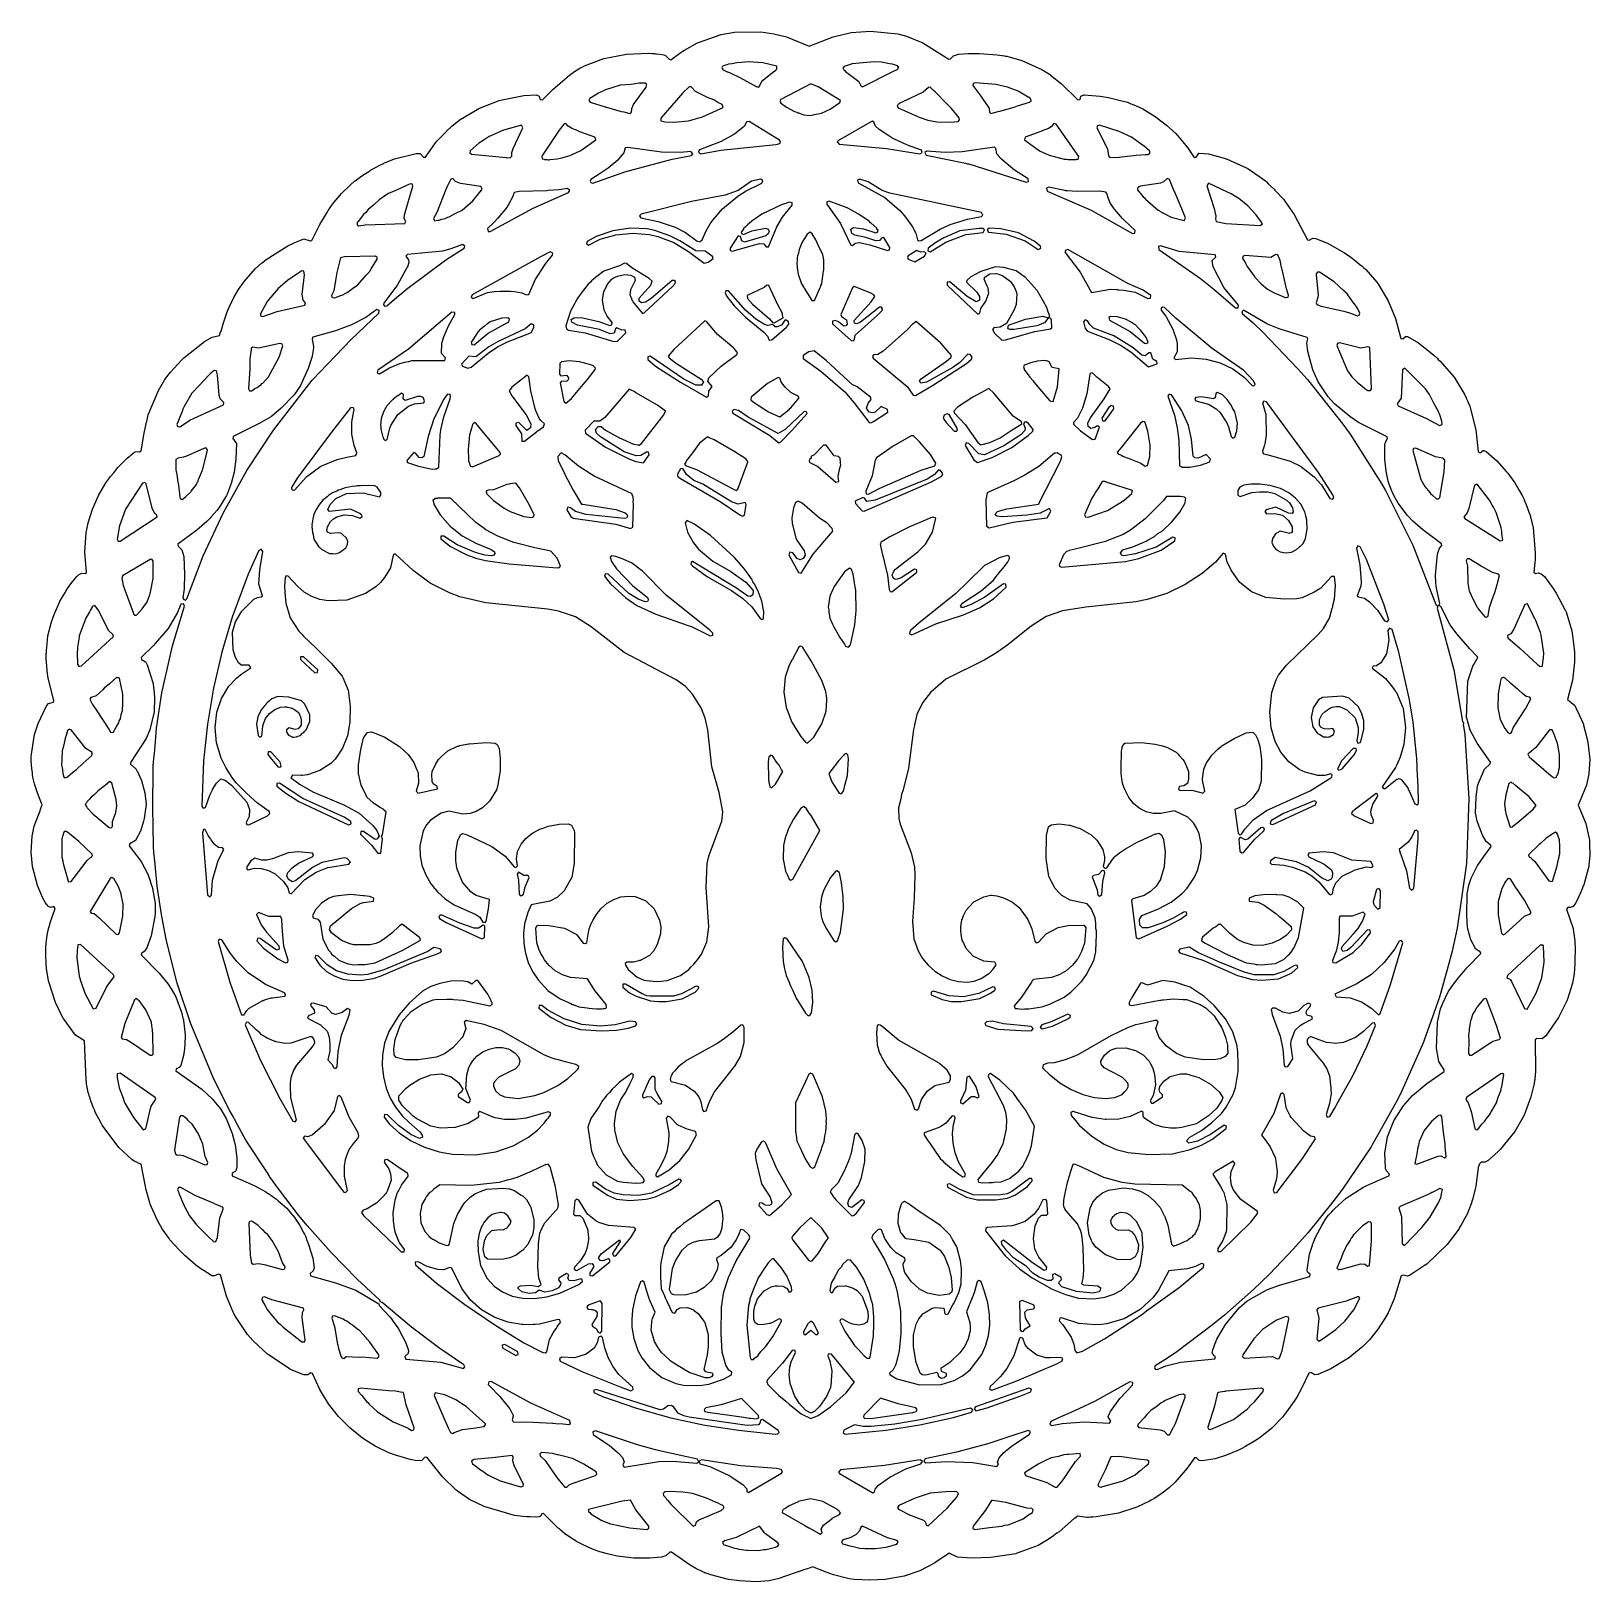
# Model space of a CAD drawing. Header units: millimetres. Extents: x 0 to 300, y 0 to 298.
import ezdxf

# ---------------------------------------------------------------- set-up
doc = ezdxf.new("R2010")
doc.units = ezdxf.units.MM
doc.layers.add('CUT', color=7, linetype='CONTINUOUS')

msp = doc.modelspace()

# ---------------------------------------------------------------- linework, layer by layer
at = {"layer": 'CUT'}
for points in [[(3.2209, 175.2483), (3.1429, 176.3224), (3.1056, 176.8364), (3.1002, 176.9105), (3.0486, 177.6215), (3.0496, 178.4994), (3.0619, 178.6715), (3.07, 178.7836), (3.0994, 179.1931), (3.1942, 180.5112), (3.3796, 182.0113), (4.0598, 184.7363), (4.572, 186.1517), (5.6606, 188.6287), (5.6885, 188.6829), (6.6164, 190.2497), (6.7218, 190.4277), (6.8397, 190.6269), (7.1165, 191.0943), (7.7515, 192.0467), (8.905, 193.4091), (9.2243, 193.777), (9.8859, 194.1007), (10.5507, 194.0286), (10.7855, 194.2308), (10.4875, 198.1043), (10.7518, 201.8612), (11.0904, 203.7467), (11.9157, 206.3963), (13.0727, 208.9791), (14.4802, 211.4348), (15.0902, 212.2465), (15.2374, 212.4259), (15.4098, 212.636), (16.0377, 213.4013), (16.8337, 214.3715), (18.6316, 216.168), (19.0219, 216.5178), (19.0905, 216.5793), (19.309, 216.7751), (19.8035, 217.2184), (20.3008, 217.4867), (21.0082, 217.3871), (21.3249, 217.6069), (21.8759, 221.0253), (22.323, 223.117), (22.3263, 223.132), (22.3263, 223.1323), (22.356, 223.271), (22.673, 224.5137), (24.6065, 229.2079), (25.8635, 231.303), (26.9539, 232.7523), (29.0854, 235.0671), (29.4402, 235.4068), (29.5116, 235.4751), (33.4591, 238.6308), (34.9481, 239.434), (36.3687, 239.7591), (36.5738, 240.4157), (36.6787, 240.6379), (37.1307, 242.1991), (37.7379, 244.1435), (38.0192, 244.7912), (38.1798, 245.1322), (38.3148, 245.4186), (38.3357, 245.4629), (39.0899, 247.0639), (40.0197, 248.6579), (41.1514, 250.2082), (42.4595, 251.7342), (43.2455, 252.5909), (44.5273, 253.7294), (44.5279, 253.7299), (44.5318, 253.7332), (44.5775, 253.7716), (45.3505, 254.4215), (49.4998, 257.0268), (50.7258, 257.5781), (52.5513, 258.3397), (53.7715, 257.9737), (54.1064, 258.0642), (55.6771, 261.1418), (56.923, 263.2513), (57.2755, 263.848), (57.4193, 264.0916), (57.4802, 264.1947), (58.0812, 265.0601), (58.3834, 265.4498), (59.8104, 267.0804), (61.5314, 268.737), (62.3427, 269.4786), (63.9303, 270.6163), (65.0548, 271.3398), (65.2729, 271.4801), (65.3762, 271.5465), (65.4053, 271.5653), (67.1647, 272.5497), (67.6266, 272.7475), (67.8966, 272.8631), (67.9428, 272.8828), (67.9655, 272.8926), (69.9864, 273.7329), (74.1758, 274.7748), (74.452, 274.7928), (74.5614, 274.7999), (74.5988, 274.8023), (74.6121, 274.8032), (74.6173, 274.8035), (74.919, 274.7775), (75.5607, 274.0746), (75.9998, 274.0549), (77.9021, 276.8023), (78.2284, 277.2239), (79.0352, 278.0818), (79.8629, 278.9011), (79.9567, 278.9939), (79.9665, 279.0036), (81.095, 280.1205), (82.6339, 281.3453), (86.3402, 283.5006), (90.1428, 284.9435), (90.7155, 285.0821), (94.8981, 285.9297), (97.23, 286.0402), (97.85, 285.7829), (98.0245, 285.1754), (98.4408, 285.1239), (100.5029, 287.1785), (103.6377, 289.8548), (104.645, 290.5618), (105.6709, 291.1675), (105.9235, 291.2986), (106.0606, 291.3697), (106.0658, 291.3724), (106.5346, 291.6156), (110.2876, 293.0525), (114.2643, 293.8313), (114.6306, 293.8924), (114.6662, 293.8983), (114.6811, 293.9008), (114.6898, 293.9022), (118.796, 294.0536), (119.5084, 294.0203), (119.9853, 293.9834), (120.2171, 293.9654), (120.3809, 293.9527), (120.9911, 293.9055), (121.8024, 293.73), (122.0966, 293.6007), (122.8383, 292.9024), (123.1672, 292.8261), (124.8919, 294.1075), (125.2317, 294.3406), (125.3714, 294.4364), (125.4233, 294.4721), (125.7357, 294.6864), (128.2534, 296.0942), (132.8416, 297.6941), (135.3876, 298.1292), (140.4274, 298.1896), (142.927, 297.8263), (145.3799, 297.2044), (149.7318, 295.4093), (154.3631, 297.2406), (157.8235, 298.037), (161.5426, 298.3097), (161.5554, 298.3086), (166.8087, 297.7956), (168.4679, 297.3572), (171.5709, 296.0772), (176.5931, 292.9168), (176.9313, 292.9832), (177.4064, 293.5225), (177.4449, 293.5426), (177.4567, 293.5488), (177.4568, 293.5488), (177.484, 293.563), (178.4568, 293.8921), (180.3412, 293.9909), (180.8719, 293.9913), (181.7736, 293.9918), (182.1199, 293.992), (182.5064, 293.9923), (185.8765, 293.7817), (187.3182, 293.5439), (187.5088, 293.5125), (187.5304, 293.509), (187.7341, 293.4754), (190.6328, 292.6746), (194.49, 290.9569), (195.9544, 290.0334), (196.0419, 289.9661), (196.1066, 289.9162), (196.1407, 289.89), (196.1597, 289.8753), (198.2356, 288.1984), (201.4065, 285.0871), (201.8401, 285.1924), (202.0009, 285.8182), (202.0808, 285.8827), (202.2806, 285.9571), (202.4701, 286.0276), (202.5177, 286.0453), (202.6283, 286.0865), (205.7037, 285.8092), (207.2792, 285.5396), (210.1376, 284.8674), (210.9228, 284.6289), (211.3489, 284.4496), (211.5793, 284.3526), (211.8365, 284.2444), (213.0675, 283.7264), (213.8736, 283.3618), (216.2785, 281.9278), (218.467, 280.2532), (220.2268, 278.5985), (222.1899, 276.2977), (222.3113, 276.1554), (222.3378, 276.1244), (222.3398, 276.122), (223.7561, 274.0228), (224.1688, 274.0789), (224.675, 274.8313), (224.7154, 274.8457), (226.5001, 274.7311), (229.5177, 273.8989), (229.7455, 273.8244), (229.8707, 273.7834), (229.882, 273.7797), (229.9773, 273.7485), (234.1056, 271.8859), (237.4524, 269.5144), (237.6433, 269.3283), (238.0842, 268.8982), (239.1162, 267.8918), (239.3017, 267.7108), (241.0132, 265.9177), (241.2064, 265.6437), (243.0128, 263.0602), (245.5459, 258.2081), (245.88, 258.105), (246.5839, 258.4821), (247.1546, 258.4287), (249.5087, 257.501), (252.5433, 255.7752), (253.8167, 254.9293), (255.9605, 253.1953), (256.0377, 253.1238), (256.1047, 253.0617), (256.3434, 252.8406), (256.7589, 252.4556), (258.8539, 250.0614), (259.0558, 249.7995), (259.0739, 249.776), (259.0744, 249.7753), (259.0744, 249.7753), (261.0319, 246.4314), (262.4416, 243.0597), (263.4753, 239.2323), (263.8664, 239.1095), (264.3653, 239.572), (264.8012, 239.5575), (266.9235, 238.3446), (269.8223, 235.9892), (270.5205, 235.3437), (270.6825, 235.1939), (270.7016, 235.1763), (271.0823, 234.8243), (273.7105, 231.8562), (273.7269, 231.8338), (273.7396, 231.8165), (273.7607, 231.7878), (275.8073, 228.3767), (276.0605, 227.8095), (276.084, 227.7566), (276.3846, 227.0832), (276.4701, 226.8915), (276.7552, 226.1848), (276.915, 225.6682), (277.8992, 221.6185), (278.3534, 217.4504), (278.7471, 217.2459), (279.3561, 217.6956), (279.4481, 217.6846), (279.9269, 217.4509), (281.9593, 215.6729), (283.8411, 213.5935), (283.8933, 213.5256), (283.9416, 213.4628), (284.0639, 213.3036), (284.3912, 212.8775), (285.4193, 211.4347), (286.1772, 210.0834), (286.7953, 208.9814), (287.2272, 208.2113), (287.2418, 208.1853), (287.6704, 207.0751), (287.9914, 206.1988), (288.056, 206.0225), (288.0701, 205.984), (288.2975, 205.3633), (288.9124, 202.852), (289.2331, 198.7324), (289.2941, 197.9484), (289.3023, 197.8441), (289.3147, 197.6842), (289.3147, 196.6793), (289.08, 194.2634), (289.3624, 194.017), (289.9447, 194.1667), (290.4685, 193.9738), (291.1038, 193.427), (292.774, 191.1547), (293.3925, 190.2577), (295.1064, 186.9664), (295.1109, 186.9567), (295.1335, 186.9085), (295.2106, 186.7439), (295.2641, 186.6297), (296.3765, 182.9923), (296.7036, 180.5672), (296.8909, 178.8737), (296.8911, 176.9536), (296.5282, 173.492), (295.5723, 169.7636), (296.9239, 168.6009), (297.4653, 167.4899), (297.6937, 167.0213), (297.7659, 166.8731), (297.7841, 166.8357), (298.6052, 165.01), (298.6097, 164.9963), (298.612, 164.989), (298.624, 164.9522), (298.6507, 164.8697), (299.3537, 162.1633), (299.534, 161.0411), (299.8356, 158.24), (299.6471, 155.4662), (299.1819, 153.3087), (297.6182, 149.4742), (299.0902, 145.9411), (299.7864, 142.7502), (299.7873, 142.616), (299.7884, 142.4591), (299.7915, 142.0169), (299.8068, 139.8239), (299.5527, 137.3263), (299.5374, 137.2499), (299.5343, 137.2346), (299.5333, 137.2296), (299.5261, 137.1936), (298.7378, 134.4037), (298.6524, 134.1624), (298.5742, 133.9414), (298.4474, 133.5827), (298.2603, 133.0539), (297.3995, 131.1686), (297.1064, 130.6161), (296.6106, 129.9844), (296.4405, 129.9052), (296.0576, 129.7499), (295.589, 129.7661), (295.3618, 129.4227), (296.6116, 125.7284), (296.6257, 125.675), (296.6264, 125.6721), (296.6302, 125.6577), (296.6474, 125.5923), (296.9791, 123.3813), (297.0365, 121.7512), (296.9808, 119.8003), (296.965, 119.2504), (296.9626, 119.1634), (296.9584, 119.0194), (296.8257, 117.0172), (296.4893, 115.2508), (295.5337, 112.1589), (295.5234, 112.1311), (295.4883, 112.0365), (295.4715, 111.9912), (295.4092, 111.8232), (293.8181, 108.6344), (291.3481, 105.0649), (290.6676, 104.542), (289.6452, 104.5934), (289.3325, 104.3161), (289.4053, 98.2037), (289.2655, 96.7958), (289.2512, 96.6813), (289.2294, 96.507), (289.2275, 96.4918), (289.1558, 95.9175), (288.5173, 93.3875), (287.1883, 89.8534), (285.4346, 86.6851), (282.5912, 83.2262), (282.5865, 83.2217), (282.5566, 83.1928), (282.5083, 83.1462), (282.22, 82.8677), (280.27, 81.1371), (279.7415, 80.8165), (278.9124, 80.7756), (278.5986, 80.486), (278.3497, 79.8017), (277.9319, 76.0998), (277.8081, 75.5905), (277.2882, 73.6065), (276.9892, 72.7608), (276.2196, 70.7823), (275.7637, 69.8898), (275.3035, 69.0548), (274.9866, 68.5233), (274.7985, 68.2077), (274.6881, 68.0225), (274.462, 67.6432), (272.438, 64.9929), (268.5089, 61.2126), (268.2062, 61.0022), (268.1204, 60.9426), (268.0867, 60.9192), (268.07, 60.9076), (265.177, 59.0267), (264.7592, 58.8633), (263.8917, 59.0859), (263.5494, 58.9321), (262.1973, 54.5453), (261.4444, 52.6991), (261.0449, 51.8151), (260.4359, 50.7421), (259.6139, 49.422), (259.1394, 48.7582), (257.4619, 46.6361), (256.1801, 45.3257), (253.3946, 43.068), (253.27, 42.9853), (253.2641, 42.9814), (253.2637, 42.9811), (253.1164, 42.8833), (250.026, 41.0212), (247.5191, 39.9408), (246.9354, 39.8809), (246.1717, 40.3163), (245.8029, 40.2366), (244.4271, 37.2608), (243.4754, 35.604), (243.0091, 34.8311), (241.5208, 32.766), (240.7643, 31.7797), (238.6081, 29.5936), (236.2051, 27.6735), (235.0622, 26.9627), (234.2797, 26.505), (234.0219, 26.3542), (233.4915, 26.044), (233.0794, 25.803), (232.034, 25.3132), (231.1513, 24.9574), (231.0628, 24.9217), (230.569, 24.7227), (229.7862, 24.4072), (227.7739, 23.7681), (225.2798, 23.3332), (224.7382, 23.4313), (224.1825, 23.9629), (223.8326, 23.9487), (222.4005, 21.9295), (220.122, 19.2879), (218.983, 18.1985), (217.3241, 16.9585), (216.0775, 16.1014), (216.0198, 16.0709), (215.5111, 15.8023), (215.5045, 15.7988), (215.1693, 15.6218), (212.7067, 14.4392), (209.2349, 13.284), (204.8931, 12.572), (204.2494, 12.5327), (203.786, 12.5045), (203.4508, 12.484), (203.2178, 12.4698), (203.1208, 12.4639), (201.3384, 12.7256), (200.8665, 12.3264), (200.7548, 12.3195), (198.9884, 10.7373), (197.7811, 9.7158), (197.3799, 9.4259), (197.022, 9.1697), (196.8479, 9.0451), (196.6888, 8.9312), (195.6932, 8.2186), (193.7552, 7.1056), (189.5061, 5.5085), (189.487, 5.5039), (184.6545, 4.7398), (180.9139, 4.6471), (178.2756, 4.8391), (176.6654, 5.5879), (175.9298, 5.0975), (175.9106, 5.0996), (174.0976, 3.8762), (173.7068, 3.6156), (170.9865, 2.1825), (167.9998, 1.1489), (164.3803, 0.5603), (161.3784, 0.421), (158.3682, 0.5423), (157.3986, 0.67), (154.4398, 1.4551), (153.0219, 1.9452), (150.3606, 2.9911), (149.4156, 2.6041), (148.9031, 2.4887), (143.7304, 0.6438), (141.9838, 0.2989), (139.5804, 0.089), (136.3096, 0.2812), (134.2143, 0.5435), (130.8517, 1.4227), (129.9261, 1.7427), (129.8178, 1.7801), (129.6846, 1.8262), (129.6005, 1.8553), (129.3517, 1.954), (129.2617, 1.9944), (127.9539, 2.6399), (126.8404, 3.2695), (123.2735, 5.8181), (122.9705, 5.7664), (122.1982, 5.0901), (121.3411, 4.8589), (119.1112, 4.6304), (118.9612, 4.6282), (118.8039, 4.6258), (118.657, 4.6236), (118.2613, 4.6177), (116.1731, 4.6176), (116.0116, 4.6277), (115.489, 4.68), (112.8404, 5.0094), (111.2147, 5.3882), (109.4996, 5.8791), (108.0989, 6.379), (106.1667, 7.2623), (105.0115, 7.8642), (105.0105, 7.8648), (104.9976, 7.8727), (104.9512, 7.9008), (104.3096, 8.2906), (102.6882, 9.4151), (101.8151, 10.1622), (101.7125, 10.25), (101.5908, 10.3542), (101.4993, 10.4324), (98.6879, 13.1994), (98.3399, 13.172), (98.0681, 12.7286), (97.8235, 12.6022), (97.2379, 12.5066), (96.0482, 12.5637), (95.6377, 12.5834), (95.4572, 12.592), (94.6867, 12.629), (93.064, 12.8655), (87.4399, 14.5129), (87.2564, 14.5902), (84.4366, 15.9201), (82.9752, 16.9328), (82.3233, 17.3845), (82.1274, 17.5203), (81.7951, 17.7505), (79.2742, 20.1928), (76.2171, 24.067), (75.807, 24.0251), (75.2601, 23.3954), (75.0309, 23.3452), (73.9945, 23.4434), (73.0347, 23.6039), (70.1728, 24.478), (68.9186, 24.9222), (66.314, 26.1676), (63.8229, 27.7351), (61.4219, 29.6836), (59.2335, 31.9061), (57.3458, 34.3032), (56.2125, 36.1384), (55.6462, 37.1033), (54.2423, 40.164), (53.9154, 40.2566), (53.3264, 39.9098), (52.5832, 39.908), (50.4766, 40.7392), (50.3087, 40.8135), (50.1969, 40.8629), (50.0363, 40.9339), (49.967, 40.9646), (45.5803, 43.8992), (42.8739, 46.3655), (42.737, 46.5125), (41.7638, 47.6779), (39.4482, 51.1264), (39.124, 51.6999), (38.9902, 51.9784), (37.7125, 55.0551), (36.5347, 59.1116), (36.1725, 59.2505), (35.4163, 58.9316), (34.8792, 58.9587), (34.7097, 59.0584), (34.0315, 59.4842), (33.7883, 59.637), (33.7258, 59.6762), (32.8018, 60.2563), (31.791, 61.0216), (29.7347, 62.8007), (29.6255, 62.9121), (29.5221, 63.0175), (29.3577, 63.1852), (28.6237, 63.9339), (26.8222, 65.8776), (26.658, 66.0933), (25.3464, 67.9489), (24.4479, 69.5788), (23.5272, 71.5634), (23.0462, 72.7205), (23.0455, 72.7227), (23.0429, 72.7306), (23.0414, 72.7355), (22.9724, 72.9525), (22.2477, 75.5003), (21.3196, 80.4399), (20.6242, 80.6978), (20.6202, 80.6995), (20.589, 80.7132), (20.4468, 80.7753), (19.9357, 80.9988), (19.4964, 81.2858), (17.0031, 83.6153), (13.8064, 87.9069), (13.5192, 88.4259), (12.4813, 90.4346), (12.3034, 90.8341), (12.3032, 90.8344), (12.3016, 90.838), (12.0732, 91.3509), (11.6162, 92.5678), (11.3704, 93.4038), (11.3247, 93.5593), (11.2392, 93.85), (11.1309, 94.2186), (10.8335, 95.5408), (10.8103, 95.8112), (10.7985, 95.9494), (10.7781, 96.1871), (10.7386, 96.6473), (10.4123, 104.1331), (8.6813, 105.216), (6.4824, 108.2495), (6.4379, 108.3147), (6.4038, 108.3644), (6.3395, 108.4586), (6.2542, 108.5834), (4.8102, 111.5009), (3.5491, 115.5027), (3.4921, 115.7408), (3.1023, 118.0009), (3.0465, 119.0791), (3.0274, 119.4477), (2.9874, 120.2194), (2.9567, 120.8126), (2.9567, 122.1984), (3.0323, 122.943), (3.1711, 123.9349), (3.371, 125.1577), (3.8355, 127.037), (4.7857, 129.5922), (4.4847, 129.9699), (3.8873, 129.7632), (3.3641, 130.03), (3.201, 130.2672), (3.1989, 130.2702), (3.1886, 130.2852), (2.9239, 130.6703), (2.4092, 131.5904), (1.3655, 134.0309), (0.392, 137.6315), (0.246, 139.0912), (0.1497, 140.4419), (0.3244, 143.4771), (0.7355, 145.4117), (0.7917, 145.6034), (1.857, 148.3372), (1.9184, 148.6837), (2.262, 149.5285), (1.7249, 150.8177), (1.617, 151.1086), (1.5871, 151.1969), (1.5442, 151.3235), (1.3732, 151.8283), (0.7778, 153.5865), (0.4608, 154.8255), (0.4424, 154.9567), (0.4103, 155.3038), (0.375, 155.6841), (0.2962, 156.5343), (0.1649, 157.9502), (0.152, 158.7464), (0.2077, 159.2709), (0.7855, 163.0719), (1.4699, 165.189), (3.0394, 168.4446), (3.0702, 168.4875), (3.0918, 168.5176), (3.1085, 168.5408), (3.1804, 168.6409), (3.5094, 169.0173), (4.4119, 169.2907), (4.5275, 169.6145), (3.3891, 173.9023)], [(142.6818, 290.3357), (143.3525, 290.8129), (143.4109, 290.9253), (143.5154, 291.0098), (143.5052, 291.5879), (140.8313, 292.2076), (138.0142, 292.442), (136.6965, 292.2679), (135.8573, 292.2359), (134.9579, 292.0381), (134.2344, 291.9424), (133.9047, 291.8064), (133.1951, 291.6503), (133.0344, 291.4472), (133.0281, 291.4446), (133.0272, 291.4381), (132.9219, 291.3051), (132.9917, 291.1743), (132.9829, 291.1093), (133.1068, 290.9582), (133.129, 290.9167), (133.1482, 290.9077), (133.1749, 290.8753), (133.9834, 290.519), (133.996, 290.5131), (134.0387, 290.4932), (134.3903, 290.3295), (136.3904, 289.3985), (139.651, 287.577), (140.1328, 287.6213), (140.6561, 288.6743), (140.7046, 288.7369)], [(166.8758, 291.0827), (166.879, 291.2738), (166.9065, 291.3215), (166.8806, 291.3645), (166.8815, 291.4221), (166.8252, 291.456), (166.6953, 291.671), (165.772, 291.9629), (165.1945, 292.0034), (163.6387, 292.3212), (162.2066, 292.4124), (158.0276, 292.0282), (156.4633, 291.5235), (156.2319, 291.1812), (156.3691, 291.007), (156.4211, 290.8633), (156.57, 290.7516), (156.7274, 290.5515), (159.2645, 288.6206), (159.7188, 287.7345), (160.0187, 287.5809), (165.9574, 290.6137), (166.7028, 290.9676), (166.7247, 291.0055)], [(117.0725, 288.2778), (115.4803, 288.0459), (113.4027, 287.9132), (110.5913, 287.0344), (109.2443, 286.3788), (107.5957, 285.3607), (107.5915, 285.3487), (107.5561, 285.3291), (107.3961, 284.9471), (107.6584, 284.6266), (110.5037, 283.773), (110.6686, 283.721), (110.7565, 283.6972), (113.581, 282.8499), (114.1285, 282.7869), (115.2874, 282.474), (115.5813, 282.7211), (115.6171, 283.436), (115.9505, 284.2074), (118.4104, 287.5628), (118.463, 287.9293), (118.5053, 288.0319), (118.1721, 288.3244)], [(144.1217, 284.771), (144.2706, 284.6327), (144.2348, 284.5335), (145.091, 283.8681), (145.3758, 283.7222), (146.9121, 282.8691), (147.3525, 282.7095), (147.4996, 282.6341), (147.7078, 282.5808), (148.6962, 282.2228), (149.9006, 282.1025), (150.4525, 282.218), (150.5959, 282.2255), (150.7692, 282.2843), (152.1124, 282.5654), (153.7733, 283.3198), (155.6466, 284.5799), (155.7417, 284.9475), (151.4541, 287.5862), (150.0379, 288.2085), (144.3043, 285.136)], [(182.9438, 285.5126), (182.9498, 285.5039), (183.1227, 285.2555), (184.1443, 283.7872), (184.3426, 283.4078), (184.4145, 282.7048), (184.6685, 282.4854), (186.0524, 282.884), (186.4002, 282.9364), (189.122, 283.7218), (189.8021, 283.9641), (192.124, 284.6329), (192.3918, 284.9072), (192.3324, 285.2499), (192.2182, 285.3415), (192.1965, 285.4276), (191.8854, 285.6083), (191.8451, 285.6406), (189.8981, 286.7449), (187.8462, 287.5522), (185.6478, 288.0671), (181.6981, 288.4018), (181.2726, 288.2767), (181.2214, 287.8362), (182.9187, 285.5487)], [(121.2158, 281.6046), (121.2394, 281.0641), (121.9541, 280.8654), (123.6973, 280.8053), (123.7251, 280.8037), (123.7298, 280.8042), (123.7798, 280.8025), (126.5461, 281.0726), (129.232, 281.8396), (133.1876, 283.639), (133.0353, 284.1862), (132.1784, 284.6057), (131.396, 285.0721), (130.2085, 285.5701), (127.8883, 286.706), (127.0177, 287.6259), (126.6722, 287.6201), (125.4212, 286.4596)], [(172.556, 281.1924), (174.3056, 280.8906), (176.85, 280.802), (178.3538, 280.9561), (178.6668, 281.2369), (178.5963, 281.6104), (177.1003, 283.4256), (176.2077, 284.3209), (173.9837, 286.663), (173.6327, 286.9034), (173.0067, 287.5313), (172.6732, 287.4722), (171.6712, 286.5925), (167.892, 284.7673), (167.0521, 284.371), (167.0499, 284.3606), (166.8398, 284.2592), (166.6394, 283.904), (166.8528, 283.5564), (170.8709, 281.7558)], [(90.9458, 279.2561), (88.2154, 278.0822), (87.0822, 277.274), (86.2327, 276.7727), (84.5552, 275.3119), (84.503, 274.9372), (84.8239, 274.6777), (90.8313, 274.0873), (91.4587, 274.0122), (91.531, 274.0185), (92.2169, 273.9511), (92.5413, 274.2796), (92.585, 274.968), (92.8127, 275.7591), (94.712, 279.7201), (94.4444, 280.2213)], [(98.333, 274.2514), (98.4299, 273.7252), (98.857, 273.6725), (98.8675, 273.6417), (99.3538, 273.6113), (99.5472, 273.5874), (99.6274, 273.5942), (99.7162, 273.5886), (99.9357, 273.6201), (101.2923, 273.7341), (101.8872, 273.8999), (102.1879, 273.943), (103.7815, 274.4126), (103.835, 274.4428), (104.0579, 274.5049), (105.8582, 275.3755), (108.7113, 277.3968), (108.5367, 277.9433), (105.6606, 278.9716), (105.2708, 279.1308), (104.9741, 279.252), (104.6059, 279.4023), (104.0186, 279.6421), (103.374, 280.0276), (102.943, 280.5306), (102.6039, 280.4746), (101.658, 279.3012)], [(135.2252, 278.4588), (132.8182, 277.0963), (128.6694, 275.4752), (128.4747, 275.239), (128.5228, 274.9003), (128.8928, 274.7204), (132.7485, 275.4284), (143.3465, 276.5161), (143.624, 276.5969), (143.8283, 276.6149), (143.874, 276.6697), (144.1641, 276.7543), (144.2341, 277.0879), (144.0567, 277.3361), (138.1832, 280.915), (137.715, 280.8755), (137.2831, 280.0606), (135.6787, 278.7469)], [(166.0136, 277.6033), (165.8562, 277.6965), (165.8529, 277.6985), (165.6596, 277.8129), (164.8461, 278.2948), (163.2184, 279.3765), (162.5167, 280.0194), (162.1725, 280.7894), (161.88, 280.9747), (155.3469, 277.3059), (155.1471, 277.0194), (155.4913, 276.5573), (164.6373, 275.7591), (171.0107, 274.7094), (171.4621, 274.9493), (171.3127, 275.4382), (168.6248, 276.3741)], [(194.5576, 279.1377), (194.3452, 279.0548), (194.3104, 279.0412), (194.3042, 279.0388), (191.2814, 277.9433), (191.1069, 277.3968), (194.016, 275.3181), (195.8518, 274.4444), (198.7618, 273.7095), (199.1997, 273.7007), (199.4453, 273.646), (201.0716, 273.6276), (201.1157, 273.6622), (201.4711, 273.6551), (201.5823, 274.2122), (197.2438, 280.429), (196.78, 280.5396), (196.2375, 279.8808), (195.778, 279.6138)], [(207.2779, 274.3525), (207.4865, 274.0877), (208.7801, 274.0393), (212.6206, 274.4896), (214.3862, 274.5865), (214.8786, 274.5698), (215.1898, 274.7757), (215.1892, 274.7999), (215.2356, 274.8314), (215.2058, 275.2486), (214.6952, 275.7061), (214.6136, 275.7945), (214.5173, 275.8655), (214.2263, 276.1262), (213.5638, 276.5685), (211.7007, 277.9422), (209.3457, 279.0181), (205.5591, 280.2232), (205.1549, 280.1239), (205.0555, 279.7197), (207.0658, 275.6687)], [(111.0912, 271.9852), (109.535, 270.932), (107.7513, 269.7733), (107.6113, 269.4566), (107.7391, 269.1742), (108.1466, 269.0893), (114.3007, 271.2576), (123.3716, 273.6986), (127.086, 274.3872), (127.3743, 274.734), (127.0065, 275.1738), (125.0135, 275.0011), (121.3489, 275.0458), (114.9016, 275.9602), (114.3713, 275.8904), (114.0732, 274.9359), (112.9478, 273.5359), (112.9333, 273.5237)], [(187.2457, 273.2397), (186.7133, 273.6923), (186.3433, 274.0942), (186.3429, 274.0947), (186.3364, 274.1026), (186.3138, 274.1302), (185.8299, 274.7192), (185.599, 275.7741), (185.3444, 276.0051), (179.1838, 275.0879), (175.8572, 274.9964), (172.3099, 275.2523), (171.9493, 274.9791), (172.2113, 274.4672), (179.763, 272.9266), (180.0027, 272.8663), (180.2056, 272.8153), (180.2769, 272.7974), (180.407, 272.7646), (191.4512, 269.2393), (191.9259, 269.4293), (191.8589, 269.9048), (189.2429, 271.5962)], [(79.9584, 268.0106), (79.8683, 267.8614), (78.1703, 263.4221), (77.5047, 262.2953), (77.7128, 261.802), (78.4069, 261.9682), (78.6153, 261.9657), (79.1072, 262.1359), (79.7588, 262.2919), (80.2681, 262.5376), (80.4927, 262.6153), (81.6829, 263.2199), (83.0167, 263.8632), (85.0738, 265.6837), (86.386, 267.3637), (86.7694, 267.8024), (86.7711, 267.8568), (86.8281, 267.9297), (86.7767, 268.038), (86.7834, 268.2572), (86.6473, 268.3107), (86.5795, 268.4536), (82.6937, 268.9954), (81.7385, 269.4058), (81.2014, 269.9596), (80.8464, 269.838), (80.1112, 268.4056)], [(123.9633, 260.594), (125.9463, 259.5891), (128.2123, 257.9302), (128.7609, 257.7658), (128.8682, 257.9628), (128.8775, 257.9591), (129.1657, 258.1562), (129.9122, 259.8785), (130.4312, 260.8308), (130.7307, 261.287), (130.8824, 261.518), (131.0564, 261.783), (131.1823, 261.9748), (133.0503, 264.1529), (136.0072, 266.5865), (137.6499, 267.6193), (140.6596, 269.0966), (140.8535, 269.5337), (140.4527, 269.8478), (138.6445, 269.4856), (136.0769, 267.693), (133.6086, 266.794), (127.0976, 265.521), (117.4199, 263.14), (117.1414, 262.7915), (117.3564, 262.4005), (120.6907, 261.7151)], [(167.1275, 263.9165), (167.1604, 263.8779), (167.2243, 263.8031), (167.2407, 263.784), (168.072, 262.8102), (169.4911, 260.851), (169.492, 260.8494), (169.4954, 260.8442), (169.5, 260.837), (169.5186, 260.8081), (170.2175, 259.4663), (170.5411, 258.198), (170.7919, 257.9635), (171.2973, 258.0466), (174.9421, 260.2138), (176.8193, 261.1066), (180.1864, 262.1686), (182.8647, 262.6497), (183.1372, 262.9189), (182.862, 263.4223), (165.2622, 267.1297), (163.7698, 267.6939), (161.0943, 269.3621), (159.4786, 269.8512), (159.0492, 269.6264), (159.1799, 269.1272), (164.2846, 266.3313)], [(213.4467, 268.5112), (213.1595, 268.3794), (213.0921, 268.3695), (213.0563, 268.3321), (212.986, 268.2999), (212.9752, 268.2474), (212.8812, 268.149), (212.8965, 267.8192), (213.9856, 266.4738), (214.2345, 266.2659), (214.4275, 266.0297), (216.8566, 263.8753), (217.5258, 263.5175), (217.5668, 263.4833), (217.7657, 263.3892), (219.3688, 262.5321), (221.8544, 261.9022), (222.0859, 262.4154), (221.0401, 264.8948), (220.1968, 267.033), (219.7964, 267.8436), (218.989, 269.7577), (218.5561, 269.9683), (217.865, 269.3026), (217.2747, 269.0946)], [(68.8687, 267.094), (67.9663, 266.5286), (67.6496, 266.2652), (67.103, 265.9334), (65.9745, 264.8721), (64.9253, 263.9995), (64.4711, 263.4581), (64.0327, 263.0458), (63.0017, 261.7067), (62.958, 261.6546), (62.958, 261.65), (62.8297, 261.4833), (62.8424, 261.0671), (63.1773, 260.8838), (64.3856, 261.09), (64.3993, 261.0907), (72.0058, 261.3517), (72.1639, 261.7025), (71.879, 262.2721), (71.9091, 263.0102), (73.5603, 268.4755), (73.4435, 268.9031), (73.0403, 268.9783), (70.3941, 267.7153)], [(89.8061, 262.264), (89.1803, 261.5505), (87.8953, 260.3429), (88.0087, 259.7859), (88.4216, 259.7676), (96.7, 264.2442), (103.4851, 267.2704), (103.7231, 267.6516), (103.3025, 268.0387), (101.6619, 267.8196), (99.541, 267.6428), (99.3155, 267.624), (99.3076, 267.6234), (99.3072, 267.6234), (93.9541, 267.4507), (93.0186, 267.2677), (92.6789, 266.3625), (92.0088, 265.1176), (91.5162, 264.3304)], [(210.0438, 262.2205), (210.0102, 262.2576), (210.0058, 262.2624), (210.0055, 262.2628), (208.4545, 264.0755), (207.6784, 265.1491), (207.6165, 265.2504), (207.1487, 266.4452), (206.9754, 267.1203), (206.7528, 267.3772), (205.6189, 267.5691), (201.2597, 267.4509), (199.3132, 267.608), (199.2564, 267.6142), (199.1078, 267.6305), (199.0737, 267.6342), (198.8801, 267.6554), (195.7329, 268.3128), (195.3427, 268.1037), (195.5, 267.562), (203.9599, 263.8533), (211.8867, 259.3928), (212.3625, 259.4534), (212.4217, 259.9606), (210.2496, 261.9936)], [(236.8862, 261.2538), (236.6996, 261.5262), (236.7036, 261.5687), (236.0001, 262.5635), (235.9657, 262.5976), (235.6401, 263.073), (234.0905, 264.7103), (232.3698, 266.1091), (231.7278, 266.4831), (230.8724, 267.0443), (230.1412, 267.367), (226.5112, 269.049), (226.2038, 268.5734), (227.5781, 264.2129), (227.9111, 262.7604), (227.8332, 262.228), (228.017, 261.6936), (229.8242, 261.332), (236.4706, 260.9065)], [(140.9957, 257.3908), (141.4823, 256.8361), (141.9272, 256.8454), (143.5294, 260.6728), (144.6371, 262.5167), (146.4596, 264.8203), (146.4568, 265.2632), (146.0484, 265.4345), (145.5198, 265.2695), (145.3894, 265.2456), (145.2665, 265.1905), (144.5345, 264.962), (140.6397, 263.1371), (139.5482, 262.3373), (138.758, 261.8607), (138.2678, 261.399), (137.8485, 261.0917), (137.4537, 260.6323), (137.1322, 260.3295), (137.1256, 260.2506), (136.6345, 259.6791), (136.765, 259.3286), (137.0895, 259.23), (138.6966, 259.9088), (141.3209, 260.4518), (141.8509, 260.2376), (142.0355, 259.8684), (141.8722, 259.3576), (141.3826, 258.9554), (137.3114, 257.7596), (136.8194, 257.9943), (136.5167, 258.8499), (136.0807, 258.9467), (134.5708, 256.5974), (134.5576, 256.1567), (134.9565, 255.9691), (140.1985, 257.4981)], [(157.7206, 257.1717), (158.0924, 257.1164), (158.6071, 257.5401), (159.3392, 257.6754), (161.4173, 257.2156), (164.8094, 256.108), (165.204, 256.2348), (165.2608, 256.679), (164.065, 258.6288), (163.6911, 258.5857), (163.247, 258.0496), (162.5512, 257.9706), (160.6513, 258.6358), (158.5036, 259.0995), (157.9673, 259.3971), (157.7622, 260.212), (158.2745, 260.5747), (160.1666, 260.2683), (162.5396, 259.5541), (162.9013, 259.6809), (163.0004, 260.0143), (162.7556, 260.2612), (162.7426, 260.4464), (161.6788, 261.389), (161.5489, 261.4786), (161.256, 261.7741), (159.1969, 263.1004), (159.0488, 263.2025), (159.0023, 263.2257), (158.5981, 263.4861), (157.0167, 264.3065), (153.5882, 265.6199), (153.1554, 265.4933), (153.1127, 265.0444), (155.7342, 261.3257)], [(112.5884, 259.1541), (115.82, 259.4596), (119.0171, 259.1879), (120.6454, 258.8122), (123.7001, 257.6473), (126.5054, 255.958), (129.5616, 253.6938), (130.286, 253.8859), (131.2491, 254.61), (131.1292, 254.9664), (129.718, 256.0268), (127.927, 256.0917), (124.8895, 257.9871), (122.9356, 258.9202), (120.0494, 259.9936), (118.6103, 260.2996), (115.4067, 260.4166), (112.0037, 259.9122), (108.8127, 258.8422), (107.0468, 257.8886), (106.8974, 257.4031), (107.304, 257.1538), (109.5366, 258.2839)], [(150.2334, 246.4897), (150.7796, 246.5244), (151.8407, 248.9978), (151.9793, 249.2647), (152.0026, 249.3751), (152.15, 249.7186), (152.2998, 250.7846), (152.3785, 251.1583), (152.3812, 251.3642), (152.5287, 252.4137), (152.5328, 254.3015), (152.344, 255.294), (152.0224, 256.0081), (151.9679, 256.1843), (151.8114, 256.4765), (151.045, 258.178), (150.3101, 259.3481), (149.8976, 259.6222), (149.3241, 259.2557), (148.8223, 258.4317), (148.7835, 258.3736), (148.7721, 258.3493), (148.3335, 257.6291), (147.8143, 256.3471), (147.6557, 255.6232), (147.4922, 255.0786), (147.4539, 254.7019), (147.4074, 254.4896), (147.4171, 254.3398), (147.3492, 253.6728), (147.4914, 252.2765), (147.5665, 252.0177), (147.5936, 251.5973), (148.2456, 249.7123), (148.6888, 248.9937), (148.7484, 248.8588), (149.5182, 247.6492)], [(179.8329, 259.1817), (183.1641, 259.6112), (183.4196, 260.1166), (183.1482, 260.3788), (182.4185, 260.3854), (178.725, 259.9069), (175.6004, 258.5652), (174.0715, 257.6839), (172.6168, 256.5496), (172.5221, 256.0531), (172.9878, 255.8568), (175.9856, 257.7601)], [(191.2391, 257.9581), (193.7742, 256.3337), (194.297, 256.5643), (194.2228, 256.9735), (192.9716, 257.9342), (189.9774, 259.5117), (186.5821, 260.2928), (184.35, 260.4126), (183.961, 260.0871), (184.2008, 259.64), (187.6057, 259.2623)], [(59.6367, 254.7032), (58.8997, 251.9038), (58.6777, 250.3838), (58.3168, 248.3598), (57.9029, 247.4683), (57.9804, 247.1394), (58.3966, 246.9983), (58.7194, 247.1167), (58.8644, 247.124), (59.3331, 247.3416), (60.1031, 247.6238), (60.4954, 247.8813), (60.8993, 248.0689), (62.1911, 248.9944), (62.3077, 249.0709), (62.3308, 249.0944), (62.9642, 249.5483), (64.55, 251.3591), (65.1373, 251.9585), (65.2826, 252.1957), (65.3073, 252.224), (65.5274, 252.5955), (66.6528, 254.4334), (66.6677, 254.8085), (66.3274, 255.0362), (60.3804, 254.9221)], [(72.4865, 252.9523), (72.4827, 252.9438), (72.4781, 252.9337), (72.4678, 252.9109), (70.6042, 249.5183), (67.9416, 246.0237), (67.8903, 245.7177), (68.1072, 245.4474), (68.5219, 245.4874), (70.4796, 247.1808), (70.6972, 247.3571), (71.4072, 247.9323), (72.3268, 248.6772), (72.8023, 249.0624), (79.8627, 254.3118), (83.393, 256.5746), (83.5409, 256.9566), (83.0842, 257.2877), (80.8612, 256.4372), (79.2606, 256.0101), (72.5164, 255.3741), (72.189, 255.0628), (72.703, 254.3623), (72.7567, 253.8341), (72.4979, 252.9774)], [(89.1739, 248.2652), (89.186, 248.2657), (89.1881, 248.2658), (89.2833, 248.2701), (90.2659, 248.3143), (92.3148, 248.2943), (93.0698, 248.2602), (94.5063, 247.9838), (95.4057, 247.6045), (95.8557, 247.6539), (97.0797, 250.5126), (99.0464, 253.5685), (100.4075, 255.26), (100.4254, 255.6375), (99.9281, 255.8443), (98.0653, 254.92), (84.9223, 247.6161), (84.7435, 247.1701), (85.1201, 246.8715), (87.88, 248.0622)], [(171.8898, 255.0592), (172.2017, 255.5458), (171.9226, 255.89), (171.2372, 255.832), (170.4118, 256.1114), (168.7874, 255.0731), (168.6273, 254.7737), (168.7536, 254.4586), (170.0802, 253.9566)], [(211.0069, 249.8098), (199.4706, 256.3103), (198.9321, 256.1466), (198.9458, 255.7381), (201.8569, 251.9709), (204.0289, 248.0803), (207.7006, 248.6793), (207.7282, 248.6794), (208.8468, 248.6119), (209.0534, 248.5995), (209.1366, 248.5945), (210.2542, 248.5271), (212.4336, 248.1287), (214.8549, 246.9069), (215.3622, 246.9827), (215.4043, 247.4626), (213.9616, 248.4693)], [(227.4132, 252.9623), (227.2448, 254.1774), (227.9052, 254.8267), (227.7744, 255.3155), (220.8874, 255.9492), (217.3154, 257.0135), (216.8948, 256.8807), (216.9457, 256.3208), (224.9688, 250.7276), (227.5286, 248.6853), (231.685, 245.1247), (232.1936, 245.1128), (232.3062, 245.6089), (229.4934, 248.9946)], [(233.6103, 253.678), (233.6143, 253.6721), (233.9488, 253.0825), (234.9733, 251.6468), (235.1636, 251.3631), (235.2199, 251.3012), (235.4324, 251.0034), (236.6499, 249.7238), (237.8873, 248.6903), (239.131, 247.9601), (240.2084, 247.5343), (241.2547, 247.0869), (241.3022, 247.1019), (241.4146, 247.0575), (241.8147, 247.1806), (241.9009, 247.5546), (241.4913, 248.7447), (240.7667, 252.2382), (240.577, 252.8494), (240.2951, 254.1816), (239.8592, 255.2922), (239.4541, 255.3755), (238.5266, 254.8014), (233.4736, 255.1355), (233.1337, 254.975), (233.0644, 254.6411), (233.6089, 253.6815)], [(52.7822, 245.6426), (52.8841, 246.0476), (52.4181, 246.5456), (52.2521, 247.6574), (52.7055, 251.4551), (52.6054, 252.1229), (52.2011, 252.2115), (51.4256, 251.7175), (49.4145, 250.3355), (47.6571, 248.8141), (45.5345, 246.3083), (45.4901, 246.2288), (45.4463, 246.1782), (45.0591, 245.4559), (44.2319, 243.9728), (44.2741, 243.5649), (44.6908, 243.4137), (47.4498, 244.4168)], [(106.6739, 240.2856), (112.1838, 238.6452), (112.8538, 238.6888), (114.4598, 240.2781), (114.3499, 240.8443), (113.719, 240.8332), (112.7414, 241.2601), (112.5021, 241.0686), (112.2185, 240.2345), (111.4643, 240.0763), (109.414, 240.9581), (105.1799, 241.7775), (104.1061, 242.3179), (103.9993, 242.8392), (104.4794, 243.188), (105.8724, 243.2172), (109.2964, 242.4901), (111.3957, 241.7149), (111.7642, 241.8268), (111.8439, 242.2734), (110.9286, 243.4753), (110.3485, 244.6657), (109.9999, 246.6603), (110.259, 248.2397), (110.5504, 248.8138), (110.6383, 248.987), (110.8205, 249.3459), (110.9755, 249.6513), (111.7771, 250.5974), (111.8694, 250.6885), (112.2708, 250.9333), (112.2795, 250.9373), (112.321, 250.9563), (112.4455, 251.0132), (112.8531, 251.1998), (114.3085, 251.5205), (115.4271, 251.385), (116.1238, 250.9792), (116.2667, 250.356), (116.1729, 250.0891), (115.3714, 248.5779), (115.2722, 247.6309), (115.5839, 246.8983), (115.6667, 246.5885), (115.7455, 246.5185), (115.844, 246.2872), (117.7009, 244.0376), (117.9917, 244.1308), (123.4597, 249.1898), (123.9734, 249.7883), (124.02, 250.1362), (123.788, 250.385), (123.4148, 250.3467), (119.3275, 246.8671), (118.2438, 246.2064), (117.5149, 246.0879), (117.0561, 246.4052), (117.0523, 246.9291), (119.291, 249.4807), (119.5546, 250.2193), (118.9743, 250.7589), (115.6086, 252.7921), (114.6229, 253.6296), (114.2554, 253.6702), (113.2741, 253.1533), (110.2519, 252.1215), (108.935, 251.1043), (108.6669, 250.9665), (108.1968, 250.5342), (107.8562, 250.2711), (107.6918, 250.0697), (107.2535, 249.6666), (105.888, 247.9426), (105.6468, 247.5645), (105.3182, 247.1619), (104.9039, 246.4), (104.7217, 246.1142), (104.6157, 245.8698), (103.8391, 244.4413), (102.9777, 241.6391), (103.0898, 241.0883), (103.4531, 240.7849)], [(182.5484, 244.0954), (182.7375, 244.9966), (183.7349, 246.356), (184.2465, 247.7235), (184.2319, 247.9017), (184.2531, 247.951), (184.1554, 248.898), (183.9476, 249.2636), (183.3593, 250.6089), (183.5428, 251.0707), (183.5433, 251.0715), (183.5437, 251.0721), (183.5448, 251.0737), (183.5472, 251.0771), (184.4458, 251.6639), (185.7404, 251.7299), (186.2153, 251.5644), (186.9462, 251.2745), (188.1165, 250.4424), (188.3792, 250.2302), (188.4513, 250.1498), (189.1543, 249.117), (189.5272, 248.2416), (189.6369, 247.8019), (189.5175, 245.7575), (189.18, 244.6998), (187.6778, 242.1154), (186.4379, 241.3603), (185.2204, 241.2276), (184.9568, 240.9159), (185.3644, 240.2129), (186.7802, 238.8976), (187.5151, 238.9617), (193.105, 240.5549), (196.1632, 241.0612), (196.4262, 241.2739), (196.3361, 242.6824), (196.1874, 243.0341), (195.9095, 243.1579), (195.5972, 243.0237), (195.0018, 242.187), (193.5049, 241.6431), (189.1568, 240.9156), (188.2921, 240.9209), (187.9202, 241.1547), (188.0485, 241.7597), (191.3501, 242.9383), (194.65, 243.4904), (195.6855, 243.1559), (196.0269, 243.4928), (195.6277, 244.4807), (195.6384, 244.5412), (195.4325, 245.1434), (195.1722, 245.6081), (195.0605, 245.8845), (193.5811, 248.4484), (191.2532, 250.9798), (190.734, 251.3516), (190.6184, 251.4673), (190.5064, 251.5146), (189.5225, 252.2192), (187.1962, 252.8452), (185.5611, 252.9946), (182.7475, 252.1024), (180.8472, 251.0915), (180.0603, 250.3377), (179.9873, 250.0308), (181.9658, 248.1108), (182.4841, 247.312), (182.486, 246.5481), (181.864, 246.2638), (180.1224, 247.2937), (176.7978, 250.0759), (176.2633, 250.0226), (176.2594, 249.4854), (182.194, 243.8829)], [(247.2376, 251.5146), (247.2488, 251.4067), (247.5972, 247.5847), (247.5666, 247.1762), (247.3041, 246.2608), (247.2196, 246.0979), (247.3255, 245.7721), (248.211, 245.4113), (252.511, 244.4338), (253.6194, 244.1649), (255.1493, 243.5678), (255.514, 243.6687), (255.6247, 244.0662), (255.1505, 245.0272), (254.9006, 245.3769), (254.7933, 245.5937), (254.2111, 246.3419), (253.1514, 247.8248), (252.8111, 248.1408), (252.7346, 248.2392), (252.4693, 248.4583), (250.68, 250.1201), (247.8859, 251.9355), (247.4487, 251.9861), (247.2272, 251.6445), (247.2388, 251.5166)], [(143.6795, 245.787), (141.992, 249.3961), (141.6122, 249.4316), (141.0914, 249.0237), (137.84, 247.4885), (137.9113, 246.9202), (138.8347, 245.8112), (142.1109, 242.9566), (142.6552, 242.281), (143.0268, 242.2313), (144.7102, 243.2048), (144.6226, 243.7694), (144.6374, 244.0165)], [(158.1912, 238.7554), (158.4463, 238.9861), (158.6083, 239.8437), (162.8825, 243.6653), (163.786, 244.6005), (163.8636, 244.9369), (163.6515, 245.2094), (163.271, 245.1987), (159.6351, 242.3149), (158.9263, 242.0334), (158.45, 242.1307), (158.3821, 242.6965), (161.685, 246.2693), (162.3326, 247.2541), (162.1771, 247.5719), (161.457, 247.9604), (158.3707, 249.2294), (158.0649, 248.9287), (155.8403, 243.7894), (155.9658, 243.4421), (156.9086, 242.7947), (157.0726, 241.9662), (156.8059, 241.6376), (156.4123, 241.5637), (155.3466, 242.4168), (154.7587, 242.6356), (154.1963, 242.5237), (154.1961, 242.0137), (157.8194, 238.83)], [(145.8495, 241.9789), (145.7856, 242.381), (145.3388, 242.7052), (145.0358, 242.6992), (144.4298, 241.779), (143.5633, 241.4307), (143.2094, 241.4643), (142.6777, 241.9231), (141.7595, 241.7312), (141.1371, 241.9105), (139.4944, 242.9449), (137.526, 244.6362), (134.2431, 248.3885), (133.7027, 248.3826), (133.5797, 248.0154), (133.8885, 247.3101), (135.3203, 245.4605), (137.4739, 243.3088), (140.994, 240.4512), (141.7399, 239.6456), (142.0479, 238.8686), (142.5318, 238.9787), (145.358, 241.3556)], [(61.7528, 241.8057), (58.6685, 240.6566), (54.3133, 239.4516), (54.1629, 239.1073), (54.4478, 237.6568), (54.4259, 237.4965), (54.4056, 237.3483), (54.3692, 237.0817), (54.3483, 236.929), (54.1521, 235.781), (54.1471, 235.7646), (53.4031, 233.4203), (51.9416, 230.1552), (51.2762, 229.1883), (50.6969, 228.3698), (48.2469, 225.7987), (46.3286, 224.1919), (44.12, 222.8912), (38.9705, 220.3267), (38.9444, 219.9429), (39.6132, 219.0156), (39.4917, 215.9687), (39.1812, 213.5077), (38.6291, 211.3108), (37.8601, 209.2914), (37.7241, 209.0411), (36.2992, 206.705), (36.2488, 206.6225), (36.2404, 206.6087), (36.2395, 206.6072), (35.9426, 206.2068), (34.7743, 204.8917), (34.7316, 204.8437), (34.645, 204.7462), (34.5658, 204.6571), (33.9446, 204.0105), (32, 202.3431), (28.3409, 199.662), (28.4017, 199.295), (29.1192, 198.5672), (29.4707, 197.2814), (29.6517, 193.7977), (29.5912, 191.1711), (29.5781, 191.0389), (29.3216, 189.3127), (29.487, 188.9775), (29.8196, 188.9124), (30.0837, 189.1248), (33.2275, 197.4309), (37.128, 205.7134), (41.6048, 213.7875), (46.7287, 221.5938), (54.1817, 231.1983), (61.6699, 239.0186), (67.0157, 244.105), (67.0817, 244.6128), (66.5954, 244.7731), (64.5196, 243.2633)], [(71.0029, 234.4001), (72.0121, 234.6337), (72.3351, 234.7084), (72.7424, 234.8027), (73.3604, 234.9456), (79.6787, 234.976), (79.787, 235.4711), (79.0318, 236.3472), (79.1233, 238.2863), (79.5161, 239.5519), (80.3758, 241.6436), (81.6207, 243.7891), (81.5934, 244.2058), (81.0275, 244.2995), (72.7028, 237.1263), (66.7738, 233.1088), (66.6923, 232.6005), (67.1396, 232.4171), (69.0312, 233.5661)], [(92.0127, 242.4217), (92.1291, 242.9424), (91.8164, 243.1476), (90.6162, 243.0927), (88.3948, 242.4274), (87.9168, 242.0481), (87.8227, 242.0117), (87.2455, 241.5154), (86.335, 240.7929), (86.2328, 240.6447), (86.0988, 240.5294), (85.0621, 238.9649), (85.0643, 238.9482), (84.7463, 238.4864), (84.846, 238.0465), (85.3268, 237.9952), (88.0375, 240.2316)], [(203.2453, 240.6447), (207.5252, 238.9782), (209.5727, 237.9096), (211.5658, 236.6208), (214.9894, 233.7428), (216.6621, 234.3071), (216.6134, 234.7863), (215.8048, 235.2508), (215.4409, 236.4322), (215.0565, 236.4603), (214.3277, 235.8765), (213.6805, 236.0218), (212.0089, 237.4065), (208.3136, 239.7005), (204.4363, 241.2181), (203.6943, 241.8894), (203.2705, 242.6009), (202.7953, 242.7935), (202.5149, 242.402), (202.8226, 241.1551)], [(213.5169, 240.7605), (213.0484, 241.1816), (212.4703, 241.8363), (212.1118, 242.0235), (211.8068, 242.2976), (210.5625, 242.9407), (208.9668, 243.3592), (207.6459, 243.4494), (207.3518, 243.2738), (207.4592, 242.7172), (211.4771, 240.5345), (214.2115, 238.3233), (214.6104, 238.2224), (214.889, 238.5253), (214.4901, 239.5109)], [(260.4189, 82.5019), (260.419, 82.5021), (260.419, 82.5023), (260.419, 82.5027), (260.4194, 82.511), (260.963, 85.6513), (262.1695, 88.7754), (263.9206, 91.5833), (265.7595, 93.6409), (268.4969, 95.9237), (271.8361, 98.238), (271.8001, 98.5758), (270.7803, 100.1278), (270.3488, 102.6957), (270.3488, 102.7437), (270.5257, 107.5471), (270.5457, 107.7041), (271.1178, 110.2691), (271.5433, 111.373), (272.6035, 113.5396), (273.5982, 115.0626), (274.5824, 116.2628), (275.539, 117.3908), (275.9953, 117.9289), (276.1843, 118.1517), (276.4294, 118.4407), (278.86, 120.9), (278.7374, 121.2549), (277.8989, 121.7475), (276.9377, 123.5525), (276.3281, 125.8704), (276.2037, 128.3289), (276.2654, 132.3953), (276.5804, 134.0587), (277.0492, 135.436), (278.1483, 137.7136), (278.153, 137.7204), (278.1878, 137.7708), (278.2703, 137.8904), (279.4395, 139.5848), (280.8497, 141.5148), (280.7403, 141.8048), (280.707, 141.829), (280.6979, 141.852), (279.9348, 142.4602), (279.1798, 143.6949), (278.1736, 146.3497), (277.8639, 147.9881), (277.9551, 150.981), (278.2576, 153.1303), (278.413, 153.68), (279.6049, 156.3705), (280.6749, 157.3925), (280.7695, 157.7553), (278.2033, 161.3786), (276.8456, 163.8961), (276.1853, 166.1597), (276.092, 166.2164), (276.3908, 173.3241), (277.3309, 176.1745), (277.5019, 176.5119), (278.2861, 177.8439), (278.2166, 177.9226), (278.248, 177.9846), (276.7962, 179.5321), (274.2479, 182.4196), (272.9668, 184.1627), (271.1727, 187.666), (270.8155, 187.8347), (270.9954, 188.2107), (270.3546, 191.1798), (270.2341, 192.2145), (270.1673, 193.7011), (270.5615, 197.7283), (270.935, 198.8879), (271.3518, 199.3966), (271.3417, 199.7373), (267.7562, 202.4045), (265.8119, 204.1025), (264.8009, 205.1707), (262.9965, 207.5234), (262.0799, 209.1388), (261.6412, 210.1682), (261.2052, 211.373), (261.0905, 211.7783), (260.6656, 213.6637), (260.4179, 216.02), (260.4162, 218.7124), (260.5239, 219.2695), (260.9559, 219.9405), (260.8899, 220.2844), (255.3758, 223.0671), (253.6668, 224.1943), (250.7171, 226.6241), (249.4956, 228.0003), (247.5933, 230.8385), (246.6012, 233.1569), (245.6024, 236.7053), (245.5984, 236.7221), (245.5975, 236.7262), (245.5967, 236.7296), (245.596, 236.7323), (245.4438, 238.3758), (245.6458, 239.1472), (245.5044, 239.4221), (240.0844, 241.0726), (237.8582, 241.9852), (233.2665, 244.6332), (232.9552, 244.3621), (233.0472, 243.9596), (235.1, 242.1964), (236.9373, 240.4324), (243.7185, 233.4019), (245.5807, 231.3409), (252.3657, 222.7254), (253.7506, 220.8029), (259.8561, 211.1861), (260.5333, 209.9446), (265.8322, 199.4303), (270.2205, 188.0267), (270.625, 187.7704), (270.4568, 187.3283), (273.698, 175.4831), (275.3754, 165.577), (275.4986, 165.4131), (275.5088, 165.3409), (275.5147, 165.2996), (275.5366, 165.1444), (275.5388, 165.1287), (275.4798, 164.9714), (275.7914, 163.1035), (276.575, 150.6874), (276.0933, 138.2289), (274.3063, 125.8304), (273.3389, 121.3633), (272.556, 118.2726), (271.0574, 112.9879), (270.9281, 112.6024), (270.9145, 112.5618), (270.728, 112.0056), (270.1691, 110.3392), (267.6982, 103.5262), (267.6631, 103.4425), (263.4283, 93.9344), (263.3352, 93.7535), (263.2521, 93.5919), (263.1327, 93.3597), (262.8959, 92.8994), (257.9122, 83.9734), (257.7864, 83.7765), (252.2828, 75.6044), (250.437, 73.1713), (245.6869, 67.2663), (242.8696, 64.1262), (238.2145, 59.2337), (235.1666, 56.3334), (229.5742, 51.3467), (227.3036, 49.5085), (220.4185, 44.31), (218.6342, 43.0921), (216.2794, 41.6037), (216.1242, 41.2993), (216.2313, 41.013), (216.6253, 40.897), (218.3447, 41.628), (218.84, 41.7614), (221.178, 42.3499), (227.7416, 42.9442), (227.8459, 43.4054), (227.616, 43.5813), (227.4057, 43.8136), (227.3874, 43.8338), (227.3521, 43.8728), (227.3352, 43.8914), (227.245, 44.1765), (227.357, 44.689), (227.5454, 45.2089), (227.6146, 45.3998), (227.7637, 45.811), (227.915, 46.2285), (228.1349, 46.728), (229.7634, 49.5531), (232.4223, 52.7863), (233.8881, 54.046), (234.1029, 54.1963), (237.8577, 56.2792), (240.3502, 57.204), (245.977, 58.8189), (246.0824, 59.2563), (245.6387, 59.5877), (245.6356, 59.5947), (245.6332, 59.6003), (245.6305, 59.6062), (245.5713, 59.7397), (245.474, 60.0539), (245.9363, 63.1264), (246.5024, 64.8559), (246.5108, 64.8779), (246.5371, 64.9461), (246.6502, 65.2392), (247.1302, 66.4838), (248.2868, 68.6388), (249.1391, 70.0014), (249.146, 70.0124), (249.165, 70.0428), (249.1661, 70.0445), (249.6126, 70.6232), (250.23, 71.2693), (250.4912, 71.5427), (250.5682, 71.6233), (250.7515, 71.8151), (252.9691, 73.8707), (256.1977, 75.9154), (257.1007, 76.3587), (257.4319, 76.5213), (257.4352, 76.5229), (257.5512, 76.5798), (261.169, 78.1427), (261.3457, 78.5166), (260.7215, 79.1579), (260.5726, 79.5494), (260.5334, 79.7567)], [(226.0456, 235.2171), (228.7382, 234.5132), (231.2161, 233.3617), (233.3672, 231.7844), (234.9014, 230.1505), (235.2473, 230.1223), (235.4861, 230.3741), (235.1417, 231.0903), (233.279, 233.0707), (227.2087, 237.3053), (220.3087, 243.0248), (218.0447, 245.135), (217.6759, 245.21), (217.4378, 245.0188), (217.4152, 244.6783), (218.2909, 243.5288), (219.6777, 241.0265), (220.3418, 238.9687), (220.4765, 238.1379), (220.4608, 236.7348), (220.4238, 236.493), (219.8358, 235.4958), (220.1622, 235.1905), (223.229, 235.4605)], [(84.7569, 233.6865), (88.0099, 236.3785), (89.8264, 237.6098), (91.7193, 238.5857), (96.3448, 240.3792), (96.8203, 241.3916), (96.8293, 241.83), (96.3135, 242.0062), (95.137, 241.0344), (89.9491, 238.6519), (88.1628, 237.5901), (85.671, 235.6527), (84.2725, 235.8124), (82.9129, 234.2951), (83.0874, 233.886), (84.1298, 233.503)], [(125.0011, 230.7795), (130.0111, 227.9385), (130.3538, 228.1704), (130.4742, 229.0636), (131.0652, 229.9557), (130.2376, 231.0017), (130.4624, 231.6106), (132.8376, 233.8737), (135.8063, 236.1219), (135.9431, 236.429), (135.8184, 236.5891), (135.8528, 236.6584), (135.3208, 237.2747), (135.2279, 237.3475), (135.1657, 237.4274), (132.0946, 239.9551), (129.9861, 242.4873), (129.6632, 242.6223), (123.6862, 237.0917), (122.6267, 235.8076), (122.805, 235.4579), (124.0366, 234.5519), (128.9727, 231.37), (129.4161, 230.8596), (129.0431, 230.202), (127.931, 230.2502), (125.6621, 231.4001), (119.1382, 235.79), (118.7172, 235.6515), (118.6887, 235.1935), (120.1916, 233.9049)], [(179.9838, 234.3842), (180.9407, 235.2457), (181.0949, 235.5985), (180.67, 236.1476), (180.2474, 236.1715), (178.6852, 234.5889), (177.3828, 233.6499), (172.2961, 230.8023), (171.2282, 230.6244), (170.9746, 231.0496), (171.2399, 231.4354), (176.1156, 234.8263), (176.9484, 235.5664), (177.0823, 235.9568), (175.05, 238.3245), (170.3215, 242.4851), (169.9431, 242.1469), (169.6097, 241.9923), (168.6116, 240.9568), (163.946, 236.7867), (162.9536, 236.1375), (162.1171, 236.0791), (161.8871, 235.7433), (162.037, 235.4016), (168.586, 229.9448), (169.739, 228.3074), (170.1517, 228.2506), (173.4398, 230.1524)], [(43.5781, 229.772), (44.3791, 230.3612), (44.5216, 230.5192), (44.6626, 230.6191), (45.7557, 231.8307), (47.8507, 235.6084), (48.5162, 237.7941), (48.3561, 238.1768), (47.9395, 238.2308), (43.8724, 237.357), (42.773, 237.5108), (42.4699, 237.3535), (42.4494, 237.0404), (42.2087, 235.3145), (42.2092, 233.3618), (41.958, 229.5138), (42.1318, 229.1454), (42.572, 229.1372), (43.169, 229.5604)], [(158.3547, 226.9214), (161.2501, 223.0201), (161.5838, 222.9649), (162.0981, 223.2274), (164.891, 225.0625), (164.8182, 225.5755), (163.5739, 226.1286), (162.4151, 225.0322), (162.0042, 224.8867), (161.2753, 225.024), (160.7736, 225.8321), (161.0606, 226.7596), (161.626, 227.4616), (161.5027, 227.9215), (158.9512, 229.8916), (158.0312, 230.3794), (153.0512, 234.9368), (150.6854, 236.8384), (149.6584, 236.6274), (148.6058, 235.9608), (148.6124, 235.3861), (151.9789, 232.9371), (156.5911, 228.9296)], [(254.0686, 231.8243), (255.1489, 230.7448), (256.0755, 230.0484), (256.5751, 229.58), (257.1593, 229.2281), (257.1655, 229.2291), (257.2199, 229.1882), (257.6668, 229.193), (257.8416, 229.5295), (257.5094, 237.4443), (257.1409, 237.6309), (255.8161, 237.3287), (255.816, 237.3287), (255.8159, 237.3287), (255.8157, 237.3287), (255.815, 237.3287), (251.6872, 238.3835), (251.294, 238.2657), (251.2093, 237.8642), (253.2576, 232.9803)], [(103.1044, 230.9214), (102.1459, 231.0293), (101.8319, 230.6661), (102.5584, 227.0882), (102.5991, 227.0618), (102.5998, 227.021), (102.9544, 226.7388), (104.0369, 227.6831), (106.2525, 230.3619), (107.1429, 231.3311), (108.6095, 233.2189), (108.6614, 233.5305), (108.3589, 233.8119), (108.3586, 233.814), (108.3557, 233.8149), (108.2465, 233.9164), (107.4716, 234.2203), (105.5691, 234.6982), (103.618, 234.8778), (102.0995, 234.7172), (101.8088, 234.3863), (101.7386, 232.3359), (101.9828, 232.0047), (103.0591, 232.1636), (103.4857, 231.6464), (103.4297, 231.2468)], [(191.0583, 233.3476), (191.0893, 233.2526), (192.1388, 231.775), (192.777, 231.0358), (192.9988, 230.7376), (195.9569, 227.2767), (196.0243, 227.275), (196.1309, 227.1515), (196.6732, 227.1102), (197.478, 229.9255), (197.7739, 233.3903), (196.4655, 233.612), (195.8766, 234.727), (195.4414, 234.9055), (195.2205, 234.8865), (194.9442, 234.9656), (193.5756, 234.816), (193.1997, 234.7134), (192.7416, 234.6742), (191.0948, 234.084), (190.9234, 233.7597), (191.0496, 233.3739), (191.0477, 233.3618)], [(37.1336, 226.4497), (37.1832, 226.8643), (36.4916, 227.5937), (36.321, 228.3025), (35.9828, 232.2272), (35.7533, 233.0081), (35.3426, 233.0473), (34.6939, 232.5309), (34.3393, 232.1589), (34.2698, 232.1051), (32.5078, 230.2369), (31.0208, 228.6764), (29.5673, 226.1504), (29.4034, 225.7422), (29.3351, 225.6263), (29.1822, 225.1912), (28.1716, 222.6737), (28.3163, 222.2901), (28.7224, 222.2332), (30.7891, 223.5768)], [(97.5206, 221.4661), (97.5609, 221.4555), (98.6624, 222.1908), (98.8548, 222.7687), (98.1565, 223.4657), (97.9076, 223.7612), (97.2687, 225.1533), (97.0625, 225.6882), (96.2076, 229.1311), (95.8432, 231.8327), (95.4886, 232.1554), (92.5943, 229.845), (92.3027, 229.4768), (92.2282, 229.4208), (92.2019, 229.3494), (92.0548, 229.1637), (92.5688, 228.164), (95.3055, 224.5519), (96.2059, 222.7704), (96.1835, 222.007), (95.4331, 221.5058), (93.8991, 223.0195), (93.3389, 222.902), (93.3278, 222.4856), (94.4154, 220.8977), (94.497, 219.4767), (94.9989, 219.4438), (97.3101, 221.2576)], [(144.0006, 224.1191), (144.0422, 224.1521), (144.0909, 224.1232), (145.9026, 225.5683), (146.05, 225.7447), (146.1862, 225.8528), (147.8048, 227.793), (147.6456, 228.1069), (146.2358, 228.8416), (145.2102, 229.7683), (144.4115, 230.7568), (144.0785, 231.5558), (143.7511, 231.7288), (141.7243, 230.534), (138.591, 227.8984), (138.5045, 227.4341), (139.0542, 226.9647), (141.9459, 225.1166)], [(204.2258, 219.769), (204.7183, 219.8731), (205.5734, 222.15), (205.1631, 222.3892), (204.5525, 221.999), (203.9186, 221.9152), (203.3866, 222.2612), (203.3442, 222.9639), (203.8305, 223.9664), (206.4572, 227.5897), (207.5856, 229.5092), (207.2809, 229.9714), (205.0167, 231.7546), (204.2287, 232.5951), (203.8818, 232.567), (203.6947, 232.3177), (203.1294, 228.5367), (202.3095, 225.7984), (201.3572, 223.855), (200.5392, 223.0494), (200.5703, 222.7039), (201.8982, 221.4748)], [(270.9238, 222.4862), (271.433, 222.6717), (271.404, 223.3221), (270.9338, 224.6965), (270.886, 224.7897), (270.8357, 225.0439), (269.8731, 226.765), (269.0147, 228.439), (268.213, 229.5039), (264.2655, 233.5245), (263.8027, 233.1817), (263.5641, 227.7007), (262.8048, 226.6151), (263.0081, 226.255), (268.4474, 223.8221)], [(69.2971, 222.4562), (69.3065, 222.4824), (69.3069, 222.4837), (69.3071, 222.4841), (70.6318, 224.5853), (72.6849, 226.1707), (73.8473, 226.6103), (75.6417, 226.852), (75.8052, 227.2369), (75.504, 227.8623), (75.0623, 228.0772), (74.4426, 228.0381), (72.0805, 227.2754), (71.699, 227.613), (71.7516, 228.4438), (71.3621, 228.669), (70.6907, 228.1887), (70.5967, 228.1715), (69.7422, 227.5219), (69.7217, 227.4953), (69.6015, 227.4093), (68.561, 226.2378), (67.8805, 225.0715), (67.4435, 223.8167), (67.3019, 222.461), (67.3764, 222.1294), (67.3905, 221.7447), (67.7811, 220.2211), (67.8092, 220.2016), (67.8819, 219.8779), (68.2251, 219.6002), (68.6162, 219.8053), (69.1159, 221.947)], [(77.2291, 214.0932), (77.8613, 214.1363), (78.0228, 214.1281), (78.0561, 214.1496), (78.0997, 214.1526), (78.5192, 214.4399), (78.7775, 220.6386), (78.9414, 221.6214), (79.4864, 224.132), (80.7286, 227.6284), (80.8056, 228.1918), (80.6354, 228.4857), (80.1349, 228.4551), (79.5197, 227.5582), (78.2784, 225.153), (78.1828, 225.0008), (78.1285, 224.8624), (77.5447, 223.7313), (76.4664, 220.3795), (75.6511, 216.5041), (75.2689, 216.2578), (74.7796, 216.3321), (74.0396, 217.1804), (73.7171, 217.2769), (72.3633, 215.7529), (72.5267, 215.3737), (74.6052, 214.6222)], [(116.4006, 215.5232), (117.893, 215.2617), (119.0011, 216.8303), (118.8513, 217.3228), (118.4698, 217.3549), (117.3616, 216.7134), (116.4888, 216.6463), (114.1846, 217.3832), (109.6251, 220.2862), (108.8767, 221.0146), (108.6604, 221.6953), (109.1378, 222.27), (109.7417, 222.2884), (110.5995, 221.586), (113.1493, 220.1645), (115.9745, 218.9143), (116.7809, 218.7506), (116.942, 218.6896), (116.9683, 218.7125), (117.0599, 218.6939), (117.5225, 219.0164), (121.801, 224.4928), (122.1221, 225.2181), (120.5537, 226.3625), (116.4224, 228.7301), (116.1133, 228.988), (115.5087, 229.2538), (115.1066, 229.4842), (110.446, 224.0336), (109.4759, 223.3015), (108.3231, 223.319), (106.6876, 221.5839), (106.7442, 221.0137), (110.5775, 218.2795), (115.0795, 216.0307)], [(190.6217, 222.8099), (190.5312, 223.1851), (188.9857, 224.2991), (185.2678, 228.6821), (184.2861, 229.5702), (181.2316, 227.9349), (178.2805, 225.9765), (177.5198, 225.2211), (177.5874, 224.8852), (179.7192, 222.6445), (182.1921, 219.2289), (182.7436, 218.7758), (184.4968, 219.231), (186.4465, 220.1292), (188.559, 221.4855), (189.074, 221.7993), (189.1197, 221.8455)], [(220.5182, 222.0223), (220.822, 219.6073), (220.9285, 214.7306), (221.2512, 214.5662), (221.2586, 214.5588), (221.2664, 214.5584), (221.4298, 214.4752), (222.9268, 214.454), (224.9893, 214.8308), (226.7496, 215.4712), (226.9073, 215.9844), (226.0798, 216.8925), (224.52, 216.1643), (223.884, 216.2656), (223.5663, 216.5883), (223.2271, 219.8599), (222.6615, 222.446), (221.4051, 225.2825), (219.4152, 228.3954), (218.9587, 228.52), (218.704, 228.085), (219.9642, 224.4513)], [(232.0958, 222.9362), (231.5996, 225.0916), (231.062, 225.9592), (230.8153, 226.5095), (230.4734, 226.909), (230.1225, 227.4754), (229.1992, 228.3388), (228.2663, 228.8128), (227.9249, 228.6372), (227.7762, 227.8234), (227.4735, 227.609), (225.203, 227.9637), (223.9988, 227.8649), (223.8675, 227.5033), (224.0646, 227.2152), (226.5335, 226.5619), (227.9977, 225.7077), (228.6845, 225.056), (230.0445, 222.9894), (230.3502, 222.2225), (230.8529, 220.3641), (231.1783, 220.0188), (231.606, 220.2243), (231.9808, 221.4312)], [(55.8549, 214.6469), (58.9688, 215.9167), (60.8687, 216.4124), (62.5725, 216.7184), (62.5977, 216.8636), (62.7071, 216.8921), (62.7815, 217.2276), (62.2529, 218.6095), (62.2515, 218.6149), (62.2502, 218.6202), (62.25, 218.6211), (62.2487, 218.6264), (61.8203, 220.808), (61.8214, 222.7806), (61.8341, 223.2567), (61.8367, 223.3538), (61.8382, 223.4089), (61.8417, 223.5403), (62.2255, 225.5764), (62.0578, 225.917), (61.5207, 225.854), (57.9241, 221.2011), (51.296, 212.3134), (50.2191, 210.5674), (50.2932, 210.0957), (50.7995, 210.0482), (53.1209, 212.6874)], [(143.9113, 219.1259), (144.2279, 219.2486), (146.4974, 221.5749), (149.3605, 224.7872), (149.1302, 225.1639), (148.7234, 225.126), (145.0945, 221.735), (143.7935, 220.9021), (138.0319, 224.0986), (136.158, 225.3807), (135.2799, 225.5243), (134.9496, 225.2342), (135.0827, 224.8152), (142.1791, 220.5449)], [(208.2658, 226.2096), (207.8306, 226.2886), (207.282, 225.8423), (205.9907, 223.8659), (206.12, 223.3467), (206.6236, 223.388), (208.3307, 225.7085)], [(237.6055, 220.6306), (237.3572, 218.9358), (237.297, 218.6713), (236.8744, 217.5316), (236.9857, 217.3033), (236.9458, 217.128), (237.0914, 217.0863), (237.1209, 217.026), (237.9895, 216.8297), (242.2196, 215.6211), (244.2177, 214.6225), (246.8179, 212.6293), (248.2561, 211.0343), (249.8695, 208.4015), (250.4053, 208.3113), (250.5884, 208.6462), (250.4355, 209.1182), (247.6881, 213.4453), (237.637, 227.0142), (237.1867, 227.1703), (236.906, 226.8257), (237.5166, 224.6009)], [(90.3637, 216.9793), (90.2931, 217.3082), (86.2539, 222.1896), (85.7269, 222.8712), (85.6864, 222.8754), (85.5467, 223.0442), (85.3462, 222.9113), (85.2241, 222.9242), (85.1369, 222.7726), (85.0361, 222.7058), (84.9712, 222.4846), (84.9214, 222.398), (84.8766, 222.1621), (84.4402, 220.6743), (84.1696, 217.8729), (84.255, 215.9978), (84.2497, 215.7262), (84.3915, 215.3765), (84.538, 214.7302), (84.9749, 214.5061), (90.1246, 216.6956)], [(178.1308, 221.395), (178.2335, 221.8621), (176.6484, 224.556), (176.2763, 224.7111), (175.6648, 224.4685), (175.5161, 223.9), (176.0585, 223.0774), (177.6217, 221.3794)], [(182.0921, 215.3396), (184.9119, 216.342), (188.7233, 218.2469), (191.8407, 220.5521), (192.735, 221.3657), (192.8318, 221.7061), (191.9, 222.8874), (191.4845, 223.1641), (191.1398, 223.1365), (190.9397, 222.7721), (191.2622, 221.9598), (191.1741, 221.5247), (190.4566, 220.6722), (187.1691, 218.5724), (183.42, 216.8364), (182.3407, 216.9983), (180.4108, 219.0396), (179.9108, 219.1398), (179.7284, 218.6318), (181.3925, 215.8405)], [(210.1754, 216.5101), (211.5727, 216.0257), (213.4958, 215.2544), (214.3534, 214.6798), (214.7932, 214.7701), (215.2556, 216.5394), (215.3191, 218.666), (214.8747, 221.3806), (214.2592, 223.1483), (213.8954, 223.2357), (213.4702, 222.9128), (209.8273, 218.3405), (208.9271, 217.3524), (209.1455, 216.9992), (209.842, 216.7198)], [(125.7447, 215.0308), (125.9367, 214.7494), (128.0661, 214.0343), (135.0626, 210.306), (135.4655, 210.0871), (135.4691, 210.0895), (135.6854, 209.9742), (136.049, 210.2229), (137.6302, 214.5955), (137.9755, 215.422), (137.9484, 215.4753), (137.9703, 215.5358), (137.8319, 215.7043), (137.7975, 215.772), (137.7508, 215.8031), (137.5325, 216.069), (135.4544, 217.404), (131.495, 219.6841), (130.5041, 220.0972), (130.2899, 220.2181), (130.265, 220.1969), (130.1184, 220.258), (128.6549, 219.0559), (127.3151, 217.2027), (126.063, 215.7011), (126.0167, 215.4069)], [(171.2824, 213.8898), (173.8811, 214.6918), (174.0989, 215.206), (173.0348, 216.8897), (170.9502, 219.3613), (170.486, 219.7911), (170.4572, 219.8238), (170.4271, 219.8456), (169.7661, 220.4576), (169.3659, 220.5047), (165.8662, 218.5167), (162.6913, 216.2737), (162.436, 215.7752), (161.8549, 212.7731), (160.6538, 209.8151), (160.7185, 209.3441), (161.1514, 209.2486), (163.1654, 210.3594)], [(28.9538, 208.2933), (29.0389, 208.3026), (29.2, 208.173), (29.3801, 208.3396), (29.3999, 208.3417), (29.8017, 208.7296), (30.7649, 209.6207), (30.8419, 209.7337), (30.9434, 209.8316), (31.9243, 211.1236), (32.1518, 211.6564), (32.2361, 211.7802), (32.323, 212.0572), (33.0961, 213.8673), (34.0443, 217.6714), (33.8376, 218.1103), (33.4893, 218.1222), (30.4636, 216.7641), (30.3517, 216.7176), (30.2837, 216.6893), (30.0331, 216.585), (29.8115, 216.4928), (29.4647, 216.3902), (28.4126, 216.2163), (27.9626, 215.957), (27.9334, 214.7196), (27.9896, 214.3075), (27.9918, 213.9749), (28.2157, 212.6508), (28.3082, 211.9722), (28.3108, 211.9533), (28.4455, 210.9661), (28.745, 208.7714), (28.7414, 208.6914), (28.7609, 208.6548), (28.7806, 208.5102), (28.8812, 208.4294)], [(104.3819, 204.6706), (112.5737, 203.522), (115.3701, 202.6571), (115.8236, 202.9376), (115.9444, 207.3984), (115.8904, 207.8213), (115.9705, 208.2569), (115.8187, 208.9501), (115.7333, 209.0518), (115.6937, 209.3625), (108.3721, 212.725), (107.5718, 213.2361), (107.5694, 213.2376), (107.4933, 213.2861), (105.3535, 214.6524), (102.7343, 216.8576), (102.0423, 217.1894), (101.3806, 216.4905), (101.4945, 215.6725), (102.6903, 213.308), (102.9153, 212.7761), (103.2989, 212.1046), (104.3346, 210.0568), (105.9919, 207.3707), (106.005, 207.3686), (106.0078, 207.3637), (106.2195, 207.3342), (112.5468, 206.3213), (114.3725, 205.6959), (114.6889, 205.4363), (114.8056, 205.0061), (114.5951, 204.6417), (114.1482, 204.5713), (106.8467, 205.3565), (104.802, 205.9407), (103.8177, 206.6652), (103.3145, 206.7533), (103.1314, 206.2764), (103.9247, 204.9754)], [(154.856, 211.5982), (155.4112, 211.705), (155.3402, 212.7014), (155.6075, 214.2644), (155.8138, 214.9179), (155.7596, 215.1539), (155.7903, 215.3335), (155.678, 216.1886), (155.4057, 216.4914), (154.5168, 216.6575), (153.026, 218.692), (152.5072, 218.6817), (150.6128, 216.7393), (150.1219, 216.5577), (150.1052, 216.2188), (149.8162, 215.9225), (149.7186, 215.5901), (149.8822, 215.3267), (151.377, 214.5827)], [(196.2302, 206.026), (195.9195, 206.5029), (194.1537, 205.6437), (191.6767, 205.2363), (186.9216, 204.9348), (185.7889, 205.0373), (185.4647, 205.3783), (185.9453, 205.9161), (187.7657, 206.4454), (193.8416, 207.3497), (198.0307, 215.6333), (198.3139, 216.4432), (198.1991, 216.7756), (197.6311, 217.1153), (197.6024, 217.1157), (197.436, 217.2266), (197.0919, 217.1703), (197.0396, 217.1252), (196.9332, 217.1269), (193.8764, 214.6116), (191.0947, 212.8377), (189.0843, 211.8027), (184.0721, 209.5942), (184.0677, 209.5568), (183.9371, 209.5006), (183.7228, 208.2083), (183.8623, 203.1131), (184.3327, 202.7791), (188.8964, 203.9129), (195.4815, 204.738)], [(268.118, 210.7374), (269.0515, 209.6016), (269.0534, 209.5983), (269.0573, 209.5945), (269.2122, 209.406), (269.6637, 209.0001), (270.2051, 208.4695), (270.264, 208.4604), (270.3498, 208.3833), (270.7665, 208.3474), (270.9803, 208.6219), (271.8578, 213.5365), (271.9807, 215.7865), (271.8189, 215.9436), (271.6726, 216.1165), (271.6399, 216.1172), (271.59, 216.1657), (270.1762, 216.422), (266.3527, 218.0963), (265.9434, 218.0296), (265.8045, 217.6756), (267.3528, 212.0918)], [(136.4022, 205.2776), (136.9125, 205.0353), (137.2753, 205.2376), (137.6447, 207.2976), (137.4502, 207.6618), (136.0632, 207.3197), (134.7943, 207.8022), (129.3025, 211.1578), (127.579, 211.8996), (126.1568, 213.0804), (125.4339, 214.2195), (125.004, 214.1204), (124.4003, 213.1067), (124.4397, 212.7336), (124.9872, 212.2849), (132.6552, 207.8759)], [(160.2936, 205.9938), (173.2801, 211.6587), (175.2589, 212.7144), (175.4141, 213.1565), (174.9917, 213.8433), (174.5884, 213.9271), (173.8175, 213.0604), (172.4327, 212.1704), (162.415, 208.0842), (160.7988, 207.8345), (160.3676, 208.4998), (160.0813, 208.6256), (158.6128, 207.896), (158.6236, 207.4882), (159.9245, 206.0688)], [(24.333, 205.25), (23.8586, 205.5948), (23.4094, 206.5763), (22.2388, 211.265), (22.0146, 211.5254), (21.5231, 211.3899), (18.2735, 206.3988), (17.1216, 203.2073), (16.6898, 200.6293), (16.8749, 200.258), (17.2897, 200.2484), (24.3508, 204.8787)], [(58.8977, 197.8749), (58.9738, 197.8747), (59.0436, 197.9137), (59.4562, 198.0237), (59.9352, 198.4132), (60.2909, 198.6124), (60.4317, 198.8169), (60.6242, 198.9734), (60.8882, 199.4797), (61.0025, 199.6458), (60.9906, 199.7468), (61.0293, 200.2558), (60.9028, 200.4901), (60.8933, 200.5705), (60.8151, 200.6526), (60.6933, 200.878), (60.0013, 201.5062), (59.8193, 201.6972), (59.7825, 201.7049), (59.6951, 201.7843), (59.1915, 201.8265), (59.1537, 201.8132), (57.7266, 201.6753), (57.108, 201.9672), (56.991, 202.2862), (57.1389, 202.9925), (57.7303, 204.0141), (58.2651, 204.4918), (58.9201, 204.9029), (60.324, 205.3042), (61.9087, 205.178), (63.328, 204.6244), (63.7589, 204.9434), (63.7024, 205.2433), (63.3586, 205.5175), (61.5745, 206.3504), (57.5197, 205.9152), (57.2044, 206.3275), (57.6544, 207.2923), (58.7518, 208.4122), (60.751, 209.4107), (63.9991, 209.4997), (67.1443, 208.7851), (67.3927, 209.083), (67.3506, 209.619), (66.6853, 210.6073), (66.2134, 210.8375), (65.0341, 210.9395), (63.4992, 210.8519), (62.8003, 210.8517), (62.5707, 210.799), (61.937, 210.7628), (60.5458, 210.499), (59.5161, 210.0967), (59.214, 210.0273), (58.8944, 209.8539), (58.0723, 209.5327), (57.5177, 209.1069), (57.3098, 208.994), (57.0625, 208.7573), (56.2179, 208.1087), (55.438, 207.1457), (55.0253, 206.3852), (55.0148, 206.3707), (55.0066, 206.3507), (54.4941, 205.4062), (54.4254, 204.9401), (54.3996, 204.8776), (54.1386, 203.3753), (54.1578, 203.1248), (54.1335, 202.9603), (54.2035, 202.5263), (54.2536, 201.8718), (54.3646, 201.5289), (54.5127, 200.6113), (55.3829, 199.2292), (56.0458, 198.6138), (57.5274, 197.8783), (58.1951, 197.8766), (58.5927, 197.7936)], [(91.1135, 206.5643), (92.2751, 205.9415), (94.8909, 205.0011), (96.4349, 204.77), (96.8038, 204.9602), (96.841, 205.3035), (95.9511, 207.1399), (94.042, 210.4814), (93.3284, 211.4012), (92.7078, 211.2943), (92.2388, 211.2471), (92.0611, 211.1828), (91.601, 211.1036), (89.0594, 210.1056), (88.0134, 210.0419), (87.6236, 209.8172), (87.6866, 209.3717), (89.0281, 208.0501)], [(210.2541, 208.0497), (211.7989, 209.4232), (211.9007, 209.9466), (207.4751, 211.3868), (207.4473, 211.4004), (207.4192, 211.405), (206.6006, 211.6714), (206.0921, 211.678), (205.2306, 210.2841), (204.8021, 209.6434), (204.6728, 209.3817), (204.1093, 208.47), (202.6675, 205.2842), (202.8673, 204.8817), (203.3643, 204.8525), (207.0956, 206.1385)], [(237.9441, 209.7331), (239.2678, 209.3882), (241.4882, 208.1412), (242.0685, 207.5927), (242.6658, 206.6071), (242.8264, 205.8851), (242.6179, 205.5608), (241.8864, 205.5872), (239.4728, 206.7829), (237.6052, 206.2323), (237.3538, 205.9529), (237.6404, 205.4667), (239.2752, 205.5432), (240.7544, 205.2184), (241.9246, 204.1806), (242.5802, 202.9653), (242.6153, 202.046), (242.4531, 201.848), (242.2234, 201.7616), (242.2225, 201.7613), (242.1748, 201.7434), (242.0862, 201.71), (240.28, 202.1488), (239.4229, 201.6504), (238.7975, 200.748), (238.7072, 200.0317), (238.789, 199.7857), (238.7868, 199.7664), (238.8221, 199.6861), (238.9396, 199.3327), (239.0181, 199.2411), (239.0315, 199.2107), (239.0944, 199.1521), (239.5339, 198.639), (239.8147, 198.4801), (239.8366, 198.4597), (239.8624, 198.4532), (240.3078, 198.2012), (241.4168, 197.9821), (242.4465, 198.1269), (243.457, 198.616), (244.0317, 199.1568), (244.1425, 199.2347), (244.1803, 199.2966), (244.698, 199.7838), (245.1596, 200.7169), (245.4719, 202.5662), (245.4687, 202.6605), (245.4999, 202.8289), (245.4399, 203.9729), (245.4211, 204.0693), (245.4121, 204.3335), (245.235, 205.0212), (245.2265, 205.0642), (245.2206, 205.0767), (245.0143, 205.8778), (244.2693, 207.361), (243.2747, 208.5229), (241.9816, 209.5313), (240.3875, 210.3495), (238.5775, 210.8769), (238.3649, 210.9078), (238.2787, 210.9365), (236.9014, 211.1235), (236.8768, 211.1244), (236.472, 211.1833), (234.6346, 211.1827), (233.3187, 211.0069), (232.5734, 210.6122), (232.1849, 209.9709), (232.1659, 209.049), (232.6163, 208.7951), (234.8243, 209.5907), (236.3103, 209.7218)], [(283.1273, 200.4033), (282.9487, 201.7125), (282.9392, 201.9053), (282.8983, 202.0822), (282.7932, 202.8527), (281.8566, 205.7188), (281.2894, 206.7516), (281.2175, 206.9325), (281.0767, 207.1388), (280.5327, 208.1294), (278.1853, 211.2121), (277.6602, 210.9963), (276.5902, 206.5166), (276.2685, 205.6959), (275.6064, 204.907), (275.7995, 204.5754), (282.596, 200.2817)], [(83.8946, 197.5712), (85.6316, 196.9611), (87.5144, 196.4843), (92.0393, 195.8561), (101.2644, 195.1029), (101.7079, 195.1631), (101.9274, 195.437), (101.2576, 196.9872), (100.0547, 198.287), (97.0116, 198.9206), (93.4522, 199.8172), (92.973, 199.9627), (89.8448, 201.2074), (87.5951, 202.3921), (86.9754, 202.83), (85.6738, 203.7861), (80.7542, 208.5179), (79.8686, 208.5092), (79.7656, 208.5257), (79.3562, 208.5042), (78.3701, 208.4946), (78.1975, 208.4435), (77.7389, 208.4194), (77.6113, 208.2698), (77.4022, 208.2078), (77.6196, 207.1906), (78.7675, 205.3212), (80.7058, 203.1198), (82.998, 201.2682), (85.6595, 199.8287), (88.5983, 198.6161), (89.2192, 198.1643), (89.288, 197.8356), (89.0805, 197.5129), (88.6395, 197.3878), (87.3898, 197.517), (85.6103, 198.03), (82.0552, 199.5476), (79.4785, 201.2068), (78.9461, 201.1799), (78.8867, 200.68), (80.795, 199.2144)], [(148.1953, 194.0449), (150.516, 197.6963), (154.307, 202.1795), (154.1349, 202.6419), (153.1204, 203.7719), (151.7336, 204.681), (148.4086, 207.5287), (147.5916, 207.9345), (147.1187, 207.6573), (146.7033, 206.6152), (146.4147, 204.6836), (146.447, 203.6039), (147.2585, 200.6169), (148.7497, 198.3532), (148.9722, 197.5512), (148.6029, 196.8981), (148.0073, 196.635), (147.4075, 196.9018), (146.5645, 197.9617), (146.0462, 198.0896), (145.8582, 197.5899), (147.6976, 194.1788)], [(213.1442, 196.8834), (217.3903, 198.4746), (220.0648, 200.3027), (220.1201, 200.8696), (219.6539, 200.9839), (216.4266, 199.1057), (212.4586, 197.7889), (210.247, 197.3877), (209.774, 197.5343), (209.6136, 197.9811), (210.0411, 198.5542), (211.9489, 199.1314), (213.787, 199.9104), (213.9322, 199.9564), (214.0796, 200.0344), (214.5115, 200.2175), (214.9264, 200.4826), (216.1263, 201.1177), (216.7901, 201.6736), (217.6442, 202.2194), (219.4558, 203.9141), (220.9888, 205.7995), (221.9896, 207.5035), (222.0868, 207.9851), (222.1125, 208.0321), (222.1133, 208.1167), (222.186, 208.4772), (222.1168, 208.4985), (222.1168, 208.5015), (221.8883, 208.7095), (221.1647, 208.7978), (218.4576, 208.7945), (217.7929, 207.963), (214.3299, 204.5451), (211.5269, 202.3305), (210.088, 201.5065), (206.9602, 200.2613), (206.736, 200.1854), (200.8678, 198.6822), (199.6967, 198.4116), (199.6764, 198.377), (199.2028, 198.2557), (198.6474, 197.6105), (197.819, 195.664), (197.9169, 195.3346), (198.2337, 195.2014), (210.5322, 196.3357)], [(127.2769, 195.4895), (130.2081, 193.3584), (134.7721, 190.758), (136.9601, 189.2095), (138.7001, 187.5932), (140.3781, 185.2835), (140.6603, 185.1658), (140.9702, 185.3096), (141.0015, 186.7109), (140.6206, 188.6665), (139.85, 190.7273), (139.2644, 191.8214), (139.2765, 191.9111), (138.9355, 192.4358), (138.6916, 192.8916), (137.1705, 195.007), (135.3379, 197.1671), (130.7715, 201.2855), (127.5642, 203.5554), (126.2, 204.2078), (125.8667, 203.7847), (126.3614, 201.9834), (127.4745, 199.9355), (128.4443, 198.6681), (131.2086, 196.4052), (134.7, 194.3686), (137.567, 192.3166), (138.9961, 190.7287), (138.878, 189.9091), (138.4689, 189.5779), (137.9151, 189.6545), (135.7806, 191.2061), (127.2823, 196.3425), (127.0162, 196.1311), (127.0073, 195.7914)], [(163.4317, 199.4797), (163.471, 199.3124), (163.5199, 198.9965), (163.7325, 198.1997), (164.7886, 193.7058), (165.126, 190.9455), (165.3087, 190.5627), (165.6446, 190.4786), (170.464, 194.2371), (170.4319, 194.7144), (170.0027, 194.8366), (167.4396, 193.1926), (166.4618, 192.8324), (165.9543, 193.0268), (165.6633, 193.6842), (165.987, 194.4728), (166.3529, 194.8719), (168.1446, 196.2796), (170.6156, 198.1811), (172.0927, 199.6611), (173.4412, 201.9884), (174.1104, 204.6445), (173.6151, 204.8647), (173.444, 204.795), (173.3761, 204.8292), (171.7962, 204.1694), (171.3433, 203.9397), (168.8773, 202.9357), (165.2168, 201.0903), (163.5495, 200.0103), (163.5276, 199.9118), (163.4093, 199.7111), (163.4396, 199.5154)], [(34.8773, 152.1775), (34.9822, 152.3901), (35.0178, 152.4622), (35.0233, 152.4733), (35.7862, 153.6704), (36.0451, 153.9601), (36.0976, 154.0189), (36.109, 154.0316), (36.1143, 154.0375), (36.5422, 154.4823), (36.6495, 154.5176), (37.506, 154.2113), (38.6792, 153.3173), (41.5952, 150.0554), (42.1112, 148.6382), (42.0712, 147.2658), (41.4687, 146.1366), (41.6131, 145.7434), (42.029, 145.6924), (45.5978, 147.3986), (46.0597, 147.8372), (45.9219, 148.2195), (43.641, 149.8287), (41.6018, 151.6845), (39.5902, 153.7581), (38.7607, 154.8167), (38.466, 155.288), (38.3295, 155.5064), (38.0138, 156.0112), (37.5821, 156.7018), (36.6505, 158.4918), (35.8036, 161.4313), (35.5586, 164.4009), (35.8742, 167.3137), (36.7552, 169.9813), (38.1477, 172.3461), (39.6419, 173.8714), (40.4359, 174.5814), (42.3566, 175.8953), (42.0551, 176.3781), (40.5305, 176.3748), (40.035, 176.8609), (39.4422, 177.8246), (38.9693, 179.3247), (38.8483, 182.6952), (39.4308, 184.7161), (40.6855, 186.7611), (42.9372, 189.0427), (43.6875, 189.42), (44.3817, 189.4901), (44.6084, 189.7457), (43.9197, 191.936), (44.1015, 194.6921), (44.6993, 198.2723), (44.3916, 198.6728), (43.9354, 198.456), (41.8926, 193.902), (38.7919, 185.6241), (36.8022, 178.8743), (35.2046, 171.9746), (34.0288, 165.0146), (33.2748, 157.994), (32.9727, 149.2743), (33.2255, 148.908), (33.6872, 149.0289), (34.4803, 151.3736)], [(179.9255, 121.8734), (179.2673, 123.2727), (179.162, 123.5014), (178.977, 124.5931), (178.8669, 125.4536), (178.9261, 126.0536), (179.1139, 127.4148), (179.1966, 127.6193), (179.1989, 127.6249), (179.3009, 127.8773), (179.4412, 128.2243), (179.9207, 129.2366), (180.5543, 129.9869), (181.3963, 130.8608), (183.3049, 131.8163), (184.5754, 132.1331), (184.7722, 132.1217), (185.7926, 132.0187), (187.1038, 131.6225), (187.405, 131.5075), (188.8482, 130.7701), (190.1051, 129.788), (190.109, 129.7845), (190.1091, 129.7844), (190.1091, 129.7844), (190.1092, 129.7843), (191.7653, 127.4753), (192.5604, 125.6944), (193.1253, 123.3153), (193.4025, 123.0045), (193.8095, 123.0997), (195.2864, 124.7369), (197.5833, 125.9004), (199.5621, 126.3084), (202.5653, 126.3941), (202.9186, 125.9438), (202.6486, 122.8993), (202.1282, 121.3228), (201.3623, 119.9059), (201.3187, 119.8469), (201.3053, 119.8287), (201.2842, 119.8001), (201.2647, 119.7736), (200.3746, 118.6592), (199.1468, 117.6141), (197.7829, 116.8274), (196.3223, 116.3423), (192.8222, 115.9003), (192.6499, 115.6443), (192.6438, 115.6433), (192.5006, 115.4226), (190.5413, 112.5122), (189.1737, 110.886), (189.3129, 110.332), (189.8889, 110.3268), (190.4988, 110.2501), (191.1558, 110.3155), (191.9522, 110.3084), (194.4505, 110.6911), (196.008, 111.1802), (198.7373, 112.5597), (200.0208, 113.478), (202.1576, 115.6148), (203.0762, 116.9), (204.4693, 119.5995), (204.8749, 121.2438), (204.8748, 122.179), (204.9003, 122.2904), (204.9646, 125.2696), (204.8744, 125.7578), (204.8743, 126.7292), (204.7202, 127.8143), (203.959, 129.5897), (203.165, 130.4756), (199.929, 131.1662), (198.2904, 132.1031), (198.1493, 132.2453), (198.1393, 132.2554), (198.0554, 132.34), (197.873, 132.5238), (197.0019, 133.4739), (196.5002, 134.4265), (196.3884, 134.6388), (196.3187, 134.7711), (195.8212, 135.7157), (195.3357, 139.2288), (195.3644, 143.6294), (195.7508, 145.2674), (196.2946, 145.654), (197.8087, 145.8377), (199.7018, 145.6018), (199.8404, 145.5791), (201.3879, 145.1276), (201.6931, 145.0272), (203.9519, 143.7719), (205.0282, 142.6943), (206.194, 140.9075), (206.5348, 139.4957), (206.5286, 139.3993), (206.5218, 139.2929), (206.5131, 139.1585), (206.4967, 138.9018), (206.2695, 137.632), (206.6292, 137.2628), (206.9831, 137.4104), (208.059, 138.9793), (208.0763, 139.0029), (208.1027, 139.039), (208.3846, 139.4245), (208.4896, 139.568), (208.6022, 139.6661), (208.8594, 139.8547), (209.1086, 140.0374), (209.4322, 140.2747), (210.5274, 141.0777), (212.7966, 142.324), (212.9969, 142.426), (213.0102, 142.4328), (213.0363, 142.4461), (213.2244, 142.5419), (216.3194, 143.9175), (216.5206, 143.9605), (216.9404, 144.0415), (216.9609, 144.0454), (216.9693, 144.047), (216.9707, 144.0473), (217.4539, 143.7572), (217.8088, 142.9915), (217.8196, 142.9606), (217.8378, 142.9084), (217.8398, 142.9026), (217.8687, 142.8197), (218.1652, 140.477), (217.9777, 137.599), (217.303, 135.2194), (217.2924, 135.1987), (217.2876, 135.1892), (217.2862, 135.1866), (217.2854, 135.185), (216.4663, 133.9018), (215.3771, 132.8508), (214.119, 132.0729), (211.9732, 131.4587), (211.7128, 131.1839), (212.5872, 123.9681), (213.0959, 123.7585), (218.5992, 126.2058), (221.1121, 127.5064), (222.3618, 128.4004), (222.2995, 128.8708), (221.8682, 128.9693), (219.7545, 127.7195), (217.7446, 126.804), (214.9316, 125.854), (213.8073, 125.8563), (213.3359, 126.3595), (213.2749, 127.4554), (213.7081, 128.222), (216.7991, 129.4713), (219.3548, 130.8227), (221.5222, 132.5099), (222.4423, 133.5204), (223.8122, 135.5891), (224.394, 136.9041), (225.0656, 139.3553), (225.1876, 141.7117), (224.7266, 143.9168), (224.2495, 144.9734), (223.6448, 146.028), (222.5645, 147.1238), (219.9746, 148.3736), (217.337, 147.8511), (215.9003, 147.8535), (214.5226, 148.1976), (213.2137, 148.8744), (212.1206, 149.7872), (211.1771, 150.9415), (210.9826, 151.3112), (210.616, 152.082), (210.5416, 152.2385), (210.5356, 152.2512), (210.3011, 152.7442), (209.9899, 153.7122), (209.8411, 154.5158), (209.7306, 155.532), (209.7238, 156.6602), (209.796, 159.8514), (210.0116, 160.8007), (210.4439, 161.3542), (210.5261, 161.4105), (213.6311, 161.5056), (216.2477, 161.198), (217.6788, 160.8491), (218.6247, 160.5499), (220.162, 159.7308), (220.279, 159.6342), (220.5945, 159.2967), (220.8651, 159.0073), (220.9393, 158.9279), (221.5923, 158.2295), (221.8355, 157.9119), (222.1115, 157.3138), (222.1451, 157.2409), (222.2187, 157.0814), (222.3061, 156.8919), (222.6634, 155.921), (222.6939, 154.5296), (222.4498, 153.6297), (221.7625, 153.1762), (220.8894, 153.0364), (220.7758, 152.4814), (221.1227, 152.2987), (223.3078, 152.3462), (225.0652, 151.8855), (225.4322, 151.7672), (225.7949, 152.131), (225.3556, 154.2685), (225.3678, 154.5272), (225.6445, 156.3753), (226.0684, 157.4521), (227.1604, 159.0644), (228.2471, 160.151), (228.9289, 160.7686), (229.0156, 160.8279), (229.044, 160.8473), (229.0594, 160.8578), (229.0894, 160.8783), (231.4583, 162.2997), (233.7609, 163.3465), (235.0159, 163.4823), (235.5317, 162.9955), (235.5448, 162.9767), (235.5452, 162.9761), (235.5465, 162.9743), (235.5471, 162.9734), (236.0088, 162.0583), (236.3972, 160.7077), (236.5805, 159.3504), (236.7, 158.1797), (236.6465, 154.1007), (236.1308, 152.4033), (234.9722, 150.7779), (233.5671, 149.4762), (231.6093, 148.6306), (232.2067, 144.0811), (232.5255, 143.7639), (232.8895, 143.8788), (233.4891, 144.8661), (235.1369, 146.6032), (237.6569, 148.4257), (246.0881, 152.2219), (250.2319, 154.8222), (250.2988, 155.2321), (250.0065, 155.4763), (248.8584, 155.1887), (247.5295, 155.1863), (245.1228, 155.7968), (243.9634, 156.3142), (241.9907, 157.771), (240.3949, 159.6679), (239.325, 161.7093), (238.5632, 164.339), (238.32, 167.3681), (238.6635, 171.1406), (239.3872, 173.2536), (239.3876, 173.2544), (239.3891, 173.2575), (239.3891, 173.2576), (239.5457, 173.584), (239.9985, 174.4369), (241.5323, 176.3938), (247.6195, 182.3009), (248.6109, 183.4465), (249.7973, 185.4422), (250.3084, 187.3703), (250.3937, 187.6098), (250.4378, 187.8583), (250.7601, 189.0744), (250.9665, 191.6764), (250.7127, 193.4313), (250.198, 193.4507), (248.0901, 191.1955), (246.8637, 190.4015), (244.5035, 189.3427), (243.4239, 189.1155), (241.0742, 189.0857), (237.544, 189.4191), (234.762, 190.4941), (232.4737, 192.3417), (230.8505, 194.6511), (230.1154, 196.2826), (229.7994, 197.7079), (229.3402, 197.909), (227.8391, 196.1699), (225.3113, 193.9802), (222.0483, 191.8956), (218.4958, 190.1818), (214.7526, 189.0046), (212.5606, 188.5772), (202.9044, 187.5467), (198.4547, 186.8305), (195.2749, 185.7355), (192.3986, 183.8825), (188.3405, 180.5965), (187.96, 180.3041), (185.7463, 178.7426), (183.3874, 177.3638), (176.028, 173.6713), (173.0341, 171.127), (171.5073, 169.1319), (170.4535, 166.9001), (170.0079, 164.9075), (169.9904, 164.8584), (169.9854, 164.8067), (169.8029, 163.9904), (168.838, 156.5744), (167.7808, 152.3998), (167.4704, 151.4923), (167.3388, 150.6544), (166.9078, 148.9522), (166.9646, 146.8956), (167.2278, 145.7936), (169.3385, 140.2701), (169.9573, 137.5197), (170.049, 136.0685), (169.9295, 131.5724), (169.6258, 127.1023), (169.8695, 123.7305), (170.7074, 121.4197), (171.5511, 119.9676), (172.6156, 118.6665), (173.888, 117.5418), (175.2818, 116.6404), (176.8463, 115.9445), (178.4716, 115.5307), (180.1487, 115.3848), (181.4444, 115.5906), (182.819, 116.135), (184.1123, 116.9251), (184.1778, 116.9864), (184.2873, 117.0441), (184.444, 117.2357), (185.1412, 117.8886), (185.695, 118.7521), (185.4481, 119.2695), (183.2898, 119.4484), (181.2912, 120.4247)], [(256.8684, 196.6795), (255.6933, 199.1648), (255.2158, 199.338), (254.9501, 198.9052), (255.5954, 195.6947), (255.8899, 192.3942), (255.8939, 192.2536), (255.8234, 191.5474), (255.0994, 189.7227), (255.3449, 189.4914), (256.4906, 189.2446), (257.4487, 188.5691), (259.0325, 186.9827), (260.3452, 184.9102), (260.4618, 184.8788), (260.8743, 184.6859), (261.1939, 185.0876), (260.2144, 188.1207)], [(19.9866, 185.9812), (20.2986, 185.985), (20.3562, 185.9604), (20.4484, 186.073), (21.4985, 187.1927), (22.378, 188.4469), (22.9783, 189.905), (23.0544, 190.2875), (23.0634, 190.3096), (23.0769, 190.4008), (23.6043, 193.0505), (23.5992, 196.3976), (23.3401, 196.76), (22.9982, 196.7332), (17.6849, 193.5475), (17.6893, 193.5185), (17.6111, 193.1023), (17.8476, 191.7266), (18.0378, 191.2484), (18.0465, 191.1922), (19.7831, 186.5279), (19.8554, 186.1745), (19.9259, 186.1443)], [(66.8154, 140.2357), (67.3526, 140.2216), (67.6776, 142.9953), (67.5321, 143.4821), (67.7255, 143.7491), (68.4132, 148.1965), (68.1797, 148.3521), (67.9297, 148.6156), (67.1328, 149.0493), (65.8771, 149.8857), (64.7193, 151.0035), (64.5505, 151.2887), (63.5846, 153.2746), (63.0906, 155.5501), (63.0898, 157.2419), (63.5161, 160.1301), (64.0754, 162.3193), (64.3987, 162.8372), (64.6414, 163.1787), (64.642, 163.1795), (64.643, 163.1809), (64.8028, 163.4057), (65.5736, 163.5482), (68.0113, 162.5758), (68.334, 162.3994), (70.9984, 160.7166), (72.6225, 159.1874), (73.7144, 157.6535), (74.1115, 156.7269), (74.3274, 156.2231), (74.4681, 155.8948), (74.5088, 155.7999), (74.5887, 155.5909), (74.5963, 153.7097), (74.1766, 152.1754), (74.551, 151.7541), (78.2523, 152.5731), (78.2409, 153.0257), (77.6068, 153.4181), (77.424, 153.566), (77.2186, 154.0055), (77.1752, 155.4258), (77.2267, 155.8047), (77.2663, 155.9338), (77.9465, 157.4258), (78.4803, 158.2645), (79.0506, 158.8308), (80.2613, 159.8823), (82.111, 160.7783), (82.2867, 160.8241), (82.2997, 160.8275), (82.4611, 160.8696), (82.5839, 160.9016), (84.2279, 161.2444), (84.4493, 161.2709), (87.6826, 161.5052), (89.3321, 161.3736), (89.7648, 161.1228), (90.1433, 160.3835), (90.2933, 158.4215), (90.2932, 158.3018), (90.2931, 157.9154), (90.2931, 157.8962), (90.2923, 156.0451), (89.8218, 153.0636), (89.6364, 152.4325), (88.2447, 150.1953), (86.9298, 148.9376), (85.7203, 148.2419), (84.5648, 147.8624), (83.1278, 147.7336), (80.4247, 148.3303), (78.9755, 147.9175), (76.905, 146.5707), (76.1485, 145.7036), (75.5098, 144.5189), (74.8721, 141.6309), (74.9319, 139.7298), (75.2788, 137.9015), (76.0133, 136.0303), (77.0238, 134.344), (77.4671, 133.798), (77.6483, 133.5155), (77.8396, 133.3391), (78.2769, 132.8005), (79.7688, 131.4563), (81.4964, 130.313), (85.6146, 128.4608), (86.4335, 127.9), (87.0066, 126.9337), (87.4544, 126.8993), (87.644, 127.144), (88.1107, 129.5505), (88.2787, 131.3007), (85.7056, 132.0922), (85.219, 132.4004), (84.6673, 132.768), (83.0905, 134.6656), (82.06, 137.1202), (81.9368, 137.8077), (81.8567, 138.4207), (81.8249, 138.6646), (81.8228, 138.6804), (81.7981, 138.8691), (81.7866, 139.554), (81.8075, 140.4168), (82.169, 142.6428), (82.6732, 143.7428), (83.0685, 143.9968), (83.971, 143.771), (88.5751, 141.6013), (88.8975, 141.3853), (91.2905, 139.6725), (92.9902, 137.5701), (93.3079, 137.4526), (93.6736, 137.7987), (93.4863, 139.1408), (93.6788, 140.5302), (94.2041, 141.6895), (94.3813, 141.9773), (95.2329, 143.0492), (96.4254, 144.0309), (96.5393, 144.0938), (96.5455, 144.0972), (96.5543, 144.1021), (96.7406, 144.2048), (97.9316, 144.8347), (98.5671, 145.0594), (99.56, 145.394), (100.6722, 145.6102), (100.6987, 145.6154), (100.7162, 145.6188), (100.7187, 145.6193), (101.6387, 145.7787), (103.3725, 145.8344), (104.0103, 145.611), (104.5767, 144.5625), (104.5962, 144.2287), (104.5987, 144.1857), (104.6017, 144.134), (104.6026, 144.1191), (104.5733, 138.2063), (104.1258, 135.6202), (104.1209, 135.6091), (102.6094, 132.9496), (101.3502, 131.7565), (99.8951, 131.0176), (96.27, 130.3026), (95.622, 128.8408), (95.0289, 126.6546), (94.8253, 124.7572), (94.8879, 122.8573), (95.1898, 120.9818), (95.7377, 119.2227), (96.5487, 117.4749), (97.6042, 115.8894), (99.5072, 113.8292), (101.8789, 112.2078), (103.9411, 111.3132), (104.2628, 111.1501), (104.3828, 111.1216), (105.4177, 110.6727), (107.056, 110.4863), (107.4154, 110.4009), (108.1055, 110.3669), (108.8756, 110.2793), (109.4531, 110.3005), (109.8841, 110.2793), (110.1046, 110.3245), (110.4421, 110.3369), (110.628, 110.4317), (110.6783, 110.442), (110.6799, 110.4582), (110.7853, 110.512), (110.7114, 111.0986), (108.5373, 113.7894), (107.0897, 116.0717), (103.8607, 116.3368), (102.3377, 116.8273), (100.9146, 117.613), (99.6875, 118.656), (98.8171, 119.7188), (98.3784, 120.5319), (98.1683, 120.9213), (98.0658, 121.1112), (97.8176, 121.5713), (97.5427, 122.3781), (97.382, 123.004), (97.1942, 125.8319), (97.3896, 126.278), (97.6078, 126.3914), (99.6732, 126.3371), (102.7249, 125.8069), (104.9404, 124.6258), (104.9539, 124.6145), (104.9546, 124.6139), (105.0212, 124.5585), (105.0596, 124.5265), (106.2816, 122.9352), (106.7218, 122.8229), (106.9652, 123.0743), (107.3708, 125.3758), (107.4179, 125.5202), (107.4196, 125.5254), (107.433, 125.5663), (107.4585, 125.6445), (107.8269, 126.6699), (107.8777, 126.7758), (107.9083, 126.8395), (107.9343, 126.8937), (108.1194, 127.2795), (108.7518, 128.3762), (109.6787, 129.5325), (109.6976, 129.5509), (109.7142, 129.5672), (109.7369, 129.5894), (109.826, 129.6764), (110.9045, 130.585), (112.1756, 131.3287), (113.5414, 131.8159), (115.0407, 131.9828), (116.2592, 131.8888), (118.3591, 131.0738), (119.9602, 129.5359), (120.9632, 127.3614), (121.2073, 126.0578), (121.1684, 124.7027), (120.5282, 122.6628), (119.8147, 121.3967), (119.1142, 120.6321), (118.9995, 120.5094), (118.9869, 120.5007), (118.9838, 120.4986), (118.9662, 120.4865), (118.9216, 120.4559), (117.3771, 119.6208), (117.2988, 119.6001), (117.1251, 119.5602), (117.0137, 119.5346), (116.959, 119.522), (115.9654, 119.2938), (114.6708, 119.2838), (114.3622, 119.0178), (114.3963, 118.671), (114.9561, 117.8508), (116.6907, 116.3639), (117.9964, 115.8212), (119.0331, 115.7015), (119.181, 115.6572), (119.7504, 115.6187), (120.4928, 115.533), (122.454, 115.7159), (124.9949, 116.6689), (126.5901, 117.8696), (127.0636, 118.3847), (127.3111, 118.5942), (127.5309, 118.8931), (128.2639, 119.6904), (129.0584, 120.8287), (130.0388, 123.1941), (130.4338, 126.0265), (129.9508, 133.6149), (130.1021, 138.2103), (130.3737, 139.4181), (130.4892, 139.862), (132.9411, 146.3573), (133.1217, 148.1558), (132.4066, 151.9215), (131.0389, 156.7959), (130.2261, 163.9347), (129.7511, 166.197), (129.0007, 168.1481), (127.3003, 170.7966), (125.9345, 172.2463), (124.1448, 173.5364), (114.1666, 178.8302), (107.8109, 183.7323), (104.8134, 185.6447), (101.517, 186.7622), (99.5073, 187.1538), (87.5392, 188.3942), (82.5733, 189.5539), (80.5636, 190.2863), (76.8502, 192.1767), (73.5902, 194.5914), (70.1363, 197.7845), (69.7262, 197.5229), (69.2266, 195.0787), (68.1086, 193.2353), (67.3077, 192.3058), (66.4142, 191.4771), (64.4284, 190.1356), (60.8709, 188.9089), (57.3361, 188.7249), (55.6719, 189.033), (54.1248, 189.578), (52.645, 190.4236), (51.3973, 191.4869), (49.5748, 193.5016), (49.2007, 193.5381), (48.9538, 193.2107), (48.8509, 191.5816), (48.941, 190.4669), (48.9393, 190.4251), (48.9488, 190.3709), (49.1156, 188.3073), (49.9787, 185.5), (51.5977, 182.9282), (52.2096, 182.3283), (52.4887, 181.9793), (54.891, 179.6997), (57.8533, 176.7958), (59.9755, 174.2377), (60.1033, 174.0347), (61.1298, 171.5726), (61.4682, 168.4719), (61.4381, 165.3946), (60.9831, 162.7655), (60.0129, 160.4137), (58.5967, 158.3042), (57.7478, 157.4549), (55.673, 156.1018), (53.2964, 155.3071), (52.2548, 155.1733), (52.0872, 155.1581), (50.3734, 155.2487), (50.1033, 154.7401), (50.4852, 154.4461), (50.5097, 154.3652), (50.8835, 154.1396), (51.721, 153.495), (54.335, 152.0398), (60.3805, 149.4394), (63.2078, 147.919), (65.8719, 145.5346), (66.6102, 144.5667), (67.084, 143.5142), (66.5924, 142.9291), (66.2746, 142.8849), (64.0609, 144.3988), (63.5151, 144.3713), (63.4765, 143.8563), (65.5987, 141.7628)], [(114.4707, 189.3015), (116.6157, 187.8516), (120.2393, 186.1588), (126.4505, 184.0408), (127.1252, 183.7891), (130.6894, 181.9904), (131.1897, 182.1739), (131.1939, 182.5473), (130.6686, 183.1199), (122.2123, 189.8587), (117.6607, 194.4381), (115.6058, 196.0699), (114.1221, 196.6711), (113.9614, 196.7572), (113.797, 196.8029), (112.5498, 197.3083), (111.8155, 197.4261), (111.4789, 197.1398), (111.7433, 196.33), (112.7133, 194.9244), (115.8437, 191.6149), (118.5852, 189.4461), (118.8509, 189.0202), (118.6773, 188.6286), (118.2368, 188.583), (116.9617, 189.0383), (115.0557, 190.1713), (111.0687, 193.854), (110.5609, 193.923), (110.3858, 193.4747), (111.5326, 192.032)], [(158.6886, 186.2188), (158.6871, 186.2595), (158.7496, 186.7643), (158.6865, 190.7744), (158.4961, 191.7359), (158.4761, 192.3066), (158.1989, 193.8686), (157.8449, 194.8021), (157.4767, 195.046), (156.5471, 194.3332), (154.5468, 191.4794), (153.7401, 189.6295), (153.4193, 187.5544), (153.5011, 186.9941), (153.513, 186.5748), (153.6123, 186.2325), (153.7314, 185.4166), (154.2059, 184.2436), (154.4954, 183.7675), (155.6422, 181.6975), (156.5131, 180.4493), (156.7496, 180.0605), (157.2696, 179.8208), (157.6522, 180.3148), (158.5057, 184.1513)], [(179.4026, 186.0402), (182.4869, 187.4041), (185.1724, 189.132), (187.607, 191.3982), (187.5643, 191.9678), (187.0838, 191.9982), (183.5062, 189.4543), (180.8948, 188.026), (179.332, 187.4572), (178.9952, 187.4829), (178.8304, 187.7367), (179.2615, 188.3802), (182.788, 190.6946), (185.1659, 192.7468), (185.6971, 193.4175), (186.5564, 194.4352), (186.9467, 194.9954), (187.8654, 196.1555), (188.2544, 196.9108), (188.2014, 197.3578), (187.8089, 197.5006), (186.2905, 197.046), (184.0617, 195.862), (183.7153, 195.691), (183.6847, 195.6617), (183.474, 195.5498), (180.1211, 192.2521), (177.9256, 190.1515), (170.7924, 184.4624), (170.2817, 183.987), (170.2293, 183.9608), (169.2353, 183.0666), (169.2325, 183.0103), (169.0677, 182.8569), (169.0169, 182.3877), (169.4848, 182.2035), (174.0987, 184.311)], [(276.3939, 192.1379), (276.6492, 190.6058), (276.9893, 189.9277), (277.0105, 189.8215), (278.1254, 187.5912), (278.218, 187.4783), (278.3387, 187.2376), (279.6185, 185.6994), (279.987, 185.6059), (280.2685, 185.8614), (280.5576, 187.4858), (280.9707, 188.7975), (281.6224, 190.5621), (282.1599, 192.3622), (282.1838, 192.6501), (282.4923, 193.63), (282.2616, 193.8849), (281.1015, 194.1702), (278.9621, 195.4133), (276.6628, 196.8339), (276.2441, 196.8142), (276.0679, 196.4725), (276.3047, 195.3958)], [(15.8818, 182.2736), (15.0871, 182.9812), (13.0289, 187.006), (12.3884, 187.8678), (11.9972, 187.7124), (11.9755, 187.7064), (11.9735, 187.703), (11.9528, 187.6948), (11.5032, 186.9011), (11.3598, 186.6565), (11.3458, 186.6232), (10.6797, 185.4472), (9.389, 182.0001), (9.3774, 181.9298), (9.3679, 181.9073), (9.3531, 181.7832), (9.035, 179.8586), (9.0581, 179.3087), (9.0049, 178.8627), (9.087, 176.5188), (9.3442, 176.1925), (9.4055, 176.2039), (9.4108, 176.1963), (9.8188, 176.2435), (15.9726, 181.9038)], [(26.4905, 183.4557), (23.9929, 180.5375), (23.6496, 180.1676), (21.2732, 177.8766), (21.3499, 177.4691), (22.1078, 177.0079), (22.1658, 176.9268), (22.4738, 176.4499), (23.6057, 172.8517), (23.6191, 172.7639), (23.6845, 172.096), (23.6999, 171.9389), (23.7077, 171.8591), (23.8725, 170.1772), (23.8261, 167.4143), (22.9748, 163.9247), (22.2424, 162.269), (19.2288, 157.6439), (19.2979, 157.5648), (19.2143, 157.4367), (20.2937, 156.4245), (20.3109, 156.4049), (20.4117, 156.2132), (20.4784, 156.0861), (20.5614, 155.9283), (20.8662, 155.3483), (21.364, 154.2185), (22.0118, 151.8152), (22.2812, 149.5904), (22.2838, 149.5659), (22.2843, 149.5611), (22.2849, 149.5557), (22.2852, 149.5532), (21.9041, 146.8856), (21.7689, 146.408), (21.7678, 146.4039), (21.7677, 146.4036), (21.7676, 146.4036), (21.1501, 144.4463), (20.1978, 142.6351), (19.1509, 142.015), (19.0206, 141.6645), (21.2919, 138.6058), (22.5929, 136.2068), (23.073, 134.7312), (23.0967, 134.6582), (23.1196, 134.5878), (23.4078, 133.7021), (23.4856, 133.4558), (24.0064, 130.5811), (23.99, 129.753), (23.9877, 129.6365), (23.9868, 129.5887), (23.9694, 128.7112), (23.9428, 128.0436), (23.213, 124.3093), (22.4003, 122.0462), (21.9175, 121.3655), (21.8988, 121.3413), (21.8917, 121.332), (21.8848, 121.3231), (21.8687, 121.3022), (21.4199, 121.0244), (21.3241, 120.7005), (24.7554, 117.162), (26.4924, 115.0416), (27.0641, 114.1104), (27.9486, 112.6118), (29.0637, 109.6583), (29.4002, 108.2553), (29.4042, 108.2363), (29.4065, 108.2257), (29.4077, 108.2201), (29.4438, 108.0529), (29.7437, 105.272), (29.7628, 104.8981), (29.6046, 102.5256), (29.5656, 102.2084), (29.5356, 101.9654), (29.5191, 101.831), (29.4873, 101.5733), (28.9431, 99.3892), (28.5973, 98.9918), (28.0425, 98.7762), (27.9524, 98.375), (32.9373, 94.8173), (34.9454, 92.9644), (36.5355, 91.0439), (37.6535, 89.1896), (38.8001, 86.3393), (39.305, 84.3918), (39.3441, 84.1969), (39.7037, 81.5444), (39.6724, 79.8025), (39.6398, 79.668), (39.6261, 79.6119), (39.5662, 79.3653), (39.5145, 79.1526), (39.505, 79.1373), (39.5048, 79.1369), (39.503, 79.1343), (39.5001, 79.1298), (39.4, 78.9772), (38.7859, 78.6713), (38.8015, 78.165), (43.0352, 76.3361), (44.5592, 75.485), (45.2629, 75.0622), (45.618, 74.8488), (45.7062, 74.7958), (45.7618, 74.7624), (47.1868, 73.7565), (47.3082, 73.6543), (47.5769, 73.4278), (47.6499, 73.3663), (48.384, 72.7477), (49.2794, 71.9584), (50.0286, 71.075), (50.8815, 70.0388), (50.9288, 69.9814), (50.9294, 69.9807), (50.9312, 69.9785), (51.8012, 68.6279), (52.2635, 67.7543), (52.4037, 67.4895), (52.4753, 67.3542), (52.6737, 66.9794), (52.8674, 66.5748), (52.9946, 66.2285), (53.1015, 65.9372), (53.3805, 65.1776), (53.526, 64.7812), (54.3035, 62.3148), (54.5529, 60.4979), (54.3915, 59.9151), (53.7777, 59.3754), (53.8373, 58.9269), (58.6677, 57.5917), (62.5517, 56.2069), (62.5584, 56.204), (62.5597, 56.2034), (62.561, 56.2028), (62.5619, 56.2024), (66.9716, 53.5629), (67.0625, 53.2521), (69.1786, 51.0166), (69.3578, 50.7614), (69.4179, 50.6757), (69.6371, 50.3635), (70.6567, 48.9111), (70.8416, 48.627), (72.1877, 46.0678), (72.727, 44.5823), (72.6398, 44.0313), (72.0199, 43.4251), (72.1931, 42.9397), (78.9071, 42.3584), (83.2582, 41.1122), (83.5101, 41.4425), (83.3669, 41.7954), (78.7156, 44.9325), (73.2737, 49.0449), (67.6132, 53.8309), (67.2889, 53.9046), (67.1644, 54.2506), (62.8444, 58.2664), (57.8269, 63.4054), (53.2149, 68.5901), (51.5799, 70.6306), (47.889, 75.4014), (45.9905, 78.0646), (45.8911, 78.2174), (45.7612, 78.417), (45.5626, 78.7222), (41.4449, 85.0492), (39.7944, 87.9862), (39.2302, 89.0434), (38.9564, 89.5565), (38.3515, 90.6901), (37.162, 92.919), (35.1213, 97.0615), (30.8306, 107.3965), (28.2293, 115.2024), (26.2073, 123.1394), (26.0942, 123.709), (25.2079, 128.4449), (24.3742, 133.9056), (23.9049, 138.747), (23.8629, 139.1809), (23.7871, 139.9634), (23.7583, 140.26), (23.6652, 141.5919), (23.5138, 149.0285), (23.5741, 156.3693), (23.614, 157.0223), (23.8035, 159.098), (23.8305, 159.3937), (23.9675, 160.8934), (24.2763, 164.2751), (25.2961, 171.0643), (27.3209, 180.0751), (29.64, 187.7214), (29.4435, 188.1933), (28.9428, 188.0905), (28.2935, 186.5353)], [(289.7432, 176.5299), (289.9498, 176.3854), (290.1934, 176.1368), (290.734, 176.1589), (290.8753, 177.5333), (290.9024, 177.6712), (290.9005, 177.7793), (290.9941, 178.6891), (290.4929, 182.1656), (290.3984, 182.4247), (290.3652, 182.6476), (289.8523, 183.9212), (289.5977, 184.6188), (289.4309, 184.9676), (289.2113, 185.5129), (289.0356, 185.794), (287.8826, 188.2044), (287.3391, 188.071), (285.2495, 183.3062), (284.6731, 182.4178), (284.0055, 182.09), (284.0806, 181.6478), (286.3817, 179.6572)], [(258.8314, 176.281), (258.177, 176.1889), (258.0059, 175.7768), (259.8664, 174.3969), (260.5255, 173.7872), (261.9147, 172.1465), (262.233, 171.7009), (262.3978, 171.4702), (262.5024, 171.3238), (262.665, 171.0963), (263.8405, 168.3817), (263.929, 168.1234), (264.3803, 164.3502), (264.1014, 161.1449), (264.1009, 161.1412), (264.1007, 161.1398), (264.1005, 161.1388), (264.1002, 161.1365), (263.2801, 158.4853), (263.2745, 158.4726), (263.2505, 158.4176), (263.1762, 158.2474), (262.6688, 157.0859), (262.5004, 156.7273), (259.939, 152.9529), (260.1378, 152.6715), (260.4815, 152.6475), (262.7483, 154.4371), (262.8623, 154.485), (263.1809, 154.5618), (263.5867, 154.3769), (264.8252, 152.7753), (264.8488, 152.7364), (265.3224, 151.7779), (266.1648, 149.7021), (266.5775, 149.5217), (266.8886, 149.799), (266.9063, 150.5334), (266.736, 154.5742), (266.7257, 154.901), (266.7194, 154.9679), (266.5743, 158.4122), (265.883, 165.4464), (265.191, 169.7213), (263.0819, 178.8539), (261.8086, 183.241), (261.3458, 183.5234), (261.0274, 183.0589), (261.2101, 181.1877), (260.7634, 178.5743), (259.6642, 176.7992)], [(146.3604, 177.2824), (146.3355, 177.2123), (145.8809, 176.3548), (145.1358, 174.0764), (144.8462, 171.1683), (145.2963, 168.2651), (145.398, 168.0055), (145.4015, 167.985), (145.4823, 167.7904), (146.4103, 165.4225), (148.1563, 162.6485), (149.0166, 161.5548), (149.421, 161.3602), (150.6029, 162.5552), (152.1671, 165.0864), (153.0155, 167.5506), (153.1159, 169.6355), (153.1328, 169.9058), (153.1298, 169.9249), (153.1349, 170.0306), (152.9483, 171.2928), (152.1832, 173.4028), (150.1404, 177.1859), (149.4636, 178.2343), (148.5041, 179.7866), (148.4447, 179.8126), (148.3998, 179.882), (148.0669, 180.0449), (147.7423, 179.8661), (146.5125, 177.5463)], [(55.2104, 174.95), (55.2489, 175.5112), (52.5253, 178.0013), (51.9626, 177.9767), (51.9506, 177.442), (54.7067, 174.9255)], [(12.673, 167.7729), (15.0976, 164.0965), (15.3934, 163.5099), (15.9314, 163.4127), (16.4679, 164.4578), (16.9723, 165.2812), (17.0903, 165.6703), (17.2956, 166.0701), (17.4576, 166.8809), (17.6932, 167.6573), (17.7117, 168.1521), (17.7764, 168.4756), (17.7649, 169.5744), (17.7798, 169.971), (17.7596, 170.09), (17.7518, 170.8313), (17.1369, 173.8903), (16.9218, 173.9326), (16.8233, 173.988), (16.7573, 173.965), (16.5787, 174.0002), (15.2366, 172.8118), (14.1909, 171.9404), (13.9408, 171.6643), (12.6273, 170.5012), (11.6002, 170.1772), (11.4098, 169.8566), (11.9236, 168.8402)], [(283.144, 174.0149), (283.0492, 173.9509), (282.8099, 173.9031), (282.6098, 173.1338), (282.5879, 172.8096), (282.4851, 172.4308), (282.1887, 170.7906), (282.1617, 168.2026), (282.6114, 165.9597), (283.499, 164.2232), (284.1236, 163.341), (284.4548, 163.2332), (284.7458, 163.4247), (285.1185, 164.3487), (286.1039, 165.9304), (287.4725, 167.9652), (288.5089, 169.8818), (288.2913, 170.1951), (287.6091, 170.3604), (286.9089, 170.9555), (286.1187, 171.627), (285.9306, 171.7868), (284.6565, 172.8696), (283.4693, 173.9233), (283.3906, 173.9455), (283.3203, 174.0052), (283.2374, 173.9886)], [(44.7308, 164.813), (44.7496, 164.8855), (44.7649, 164.9446), (44.8614, 165.316), (45.2142, 166.1316), (46.0025, 167.1135), (46.981, 167.8423), (48.0613, 168.2783), (48.9488, 168.3601), (49.2032, 168.3399), (49.3248, 168.3302), (49.4499, 168.3202), (49.5319, 168.3137), (50.0665, 168.1772), (50.1734, 168.1322), (50.1844, 168.1276), (50.2385, 168.1048), (50.5669, 167.9666), (51.2702, 167.467), (51.3903, 167.3579), (51.4038, 167.3456), (51.4221, 167.3289), (51.442, 167.3108), (51.7225, 166.9388), (51.732, 166.9166), (51.7562, 166.8604), (51.7673, 166.8345), (51.9453, 166.4207), (52.0921, 165.8464), (52.0834, 165.6525), (52.076, 165.4862), (52.0628, 165.1911), (52.0475, 164.8495), (51.5077, 164.1332), (50.9394, 164.0022), (49.7367, 164.3177), (49.2579, 163.9179), (49.2312, 163.4762), (49.6326, 162.9327), (50.0879, 162.7161), (50.1406, 162.6678), (50.3494, 162.5917), (50.5525, 162.4951), (50.5875, 162.5049), (50.5898, 162.5041), (51.1532, 162.5909), (51.3939, 162.7311), (51.9148, 162.8773), (52.3392, 163.2821), (52.5481, 163.4039), (52.6973, 163.6237), (53.0417, 163.9522), (53.7006, 165.5561), (53.7243, 166.8061), (52.7956, 168.9039), (52.0983, 169.5284), (49.6863, 170.2564), (47.5945, 170.3461), (46.4253, 169.8885), (45.5336, 169.1361), (45.4507, 169.0868), (45.4132, 169.0346), (45.3085, 168.9462), (44.3551, 167.7952), (43.743, 166.475), (43.4812, 165.0296), (43.7765, 162.845), (44.1134, 162.5557), (44.5111, 162.7534), (44.6844, 164.6341)], [(256.3597, 165.657), (256.0186, 167.0402), (255.3393, 168.3933), (253.5725, 170.0214), (252.2714, 170.4271), (248.4409, 170.1399), (247.6718, 169.6933), (246.6465, 168.1466), (246.2424, 166.2974), (246.5595, 164.54), (247.4733, 163.2297), (247.9471, 163.0237), (248.6078, 162.6276), (248.9434, 162.5906), (249.0038, 162.5643), (249.1236, 162.5707), (249.4852, 162.5308), (249.6313, 162.5978), (249.7693, 162.6052), (250.5366, 163.0384), (250.7543, 163.6769), (250.4323, 164.1785), (249.5832, 164.0729), (248.7703, 164.124), (248.21, 164.3616), (247.9963, 164.5935), (247.8317, 164.9371), (247.8643, 165.9542), (248.367, 166.9582), (248.9344, 167.4756), (249.326, 167.7268), (249.6802, 167.9541), (249.789, 168.0239), (249.9964, 168.157), (250.3638, 168.3078), (251.1168, 168.4594), (251.5736, 168.4494), (251.6377, 168.4443), (251.6488, 168.4434), (251.66, 168.4425), (251.6727, 168.4415), (253.1309, 167.7973), (254.6901, 166.2275), (254.6915, 166.2253), (254.692, 166.2246), (254.6927, 166.2235), (254.6938, 166.2217), (255.2949, 164.365), (255.3208, 163.3595), (255.016, 161.8614), (255.2203, 161.3909), (255.7431, 161.5371), (256.3696, 164.0256)], [(11.8559, 159.5646), (10.672, 160.3382), (7.8541, 163.9452), (7.726, 163.952), (7.46, 164.0543), (7.3555, 163.9716), (7.3407, 163.9724), (7.3337, 163.9544), (7.1614, 163.8182), (6.8934, 162.8304), (6.6969, 162.3289), (6.4041, 161.0273), (6.1029, 159.9174), (6.0162, 158.2665), (6.0332, 158.0425), (5.9875, 157.2295), (6.166, 156.2906), (6.2224, 155.5481), (6.4053, 154.9144), (6.7003, 154.7343), (6.7239, 154.7513), (6.7606, 154.7325), (7.1277, 154.8816), (8.1747, 155.799), (8.8655, 156.2978), (10.1027, 157.4884), (11.8348, 159.0061), (11.8407, 159.1607), (11.886, 159.2043), (11.8464, 159.3124)], [(287.892, 159.2648), (288.1983, 158.7527), (292.4054, 155.1173), (293.0066, 154.7108), (293.4232, 154.8301), (293.4991, 155.081), (293.7835, 155.6659), (293.8585, 156.2707), (293.9819, 156.6792), (294.0154, 159.2058), (293.6059, 161.3525), (293.2242, 162.3575), (293.1843, 162.5315), (293.0138, 162.9116), (292.614, 163.9643), (292.0657, 163.9646), (289.4487, 160.5505), (288.2099, 159.5273), (288.053, 159.4074), (288.0541, 159.3987)], [(46.3998, 159.5266), (46.3668, 159.5674), (46.363, 159.5677), (46.2372, 159.7078), (45.7321, 159.7447), (45.6294, 159.1894), (46.0981, 158.63), (47.3183, 157.1193), (47.369, 157.113), (47.5915, 156.8475), (47.9571, 156.7433), (48.2298, 156.9543), (48.0401, 157.6995)], [(141.8242, 157.7995), (141.8606, 156.7588), (141.8546, 156.6736), (141.9014, 155.5948), (141.947, 154.2924), (141.9607, 154.2279), (141.9759, 153.8786), (142.1481, 153.0487), (142.4904, 152.8189), (143.261, 153.5209), (144.6865, 155.9112), (144.4472, 156.2709), (143.9432, 157.1401), (143.5301, 157.6503), (142.6847, 158.9219), (142.3255, 159.0524), (142.1545, 158.9107), (141.9563, 158.809)], [(156.3538, 152.1224), (156.6463, 153.5004), (157.1185, 155.1826), (157.3286, 158.3739), (157.193, 159.1423), (156.9081, 159.3816), (156.5488, 159.2845), (156.3094, 159.0276), (156.3006, 159.0245), (156.2524, 158.9665), (155.4218, 158.0753), (153.513, 155.5736), (154.0204, 154.0943), (154.1632, 153.8664), (154.2087, 153.7484), (154.426, 153.4471), (155.4896, 151.7498), (155.9163, 151.6437), (155.9951, 151.7373), (156.0065, 151.735)], [(254.5063, 159.119), (254.9798, 159.9458), (254.8938, 160.3501), (254.3257, 160.3702), (252.1586, 158.0679), (251.3396, 156.4585), (251.5806, 156.2134), (252.1916, 156.475)], [(16.4189, 148.0374), (16.5992, 149.3088), (16.5076, 150.5329), (15.6846, 153.6844), (15.3006, 153.9847), (14.4491, 153.3142), (13.8666, 152.8732), (13.6689, 152.6999), (12.9408, 152.1266), (12.2482, 151.4545), (11.6895, 150.9649), (11.3647, 150.5973), (10.8964, 150.143), (10.7585, 149.9114), (10.6427, 149.7805), (10.6316, 149.6985), (10.5603, 149.579), (10.6042, 149.4967), (10.5954, 149.432), (10.8369, 149.0596), (10.8908, 148.9583), (12.0372, 147.7806), (12.7624, 147.1708), (12.9056, 147.0319), (13.2347, 146.7735), (15.1587, 145.1555), (15.5308, 145.0941), (15.7777, 145.3309), (15.8178, 146.3146)], [(51.6002, 150.1622), (61.142, 145.7047), (61.6634, 145.8654), (61.6048, 146.3462), (60.3473, 147.1737), (52.3553, 150.7347), (47.9182, 153.7002), (47.3769, 153.6419), (47.3905, 153.0976), (49.1024, 151.738)], [(285.8126, 145.9651), (287.4484, 147.3864), (288.9691, 148.6689), (289.5366, 149.3898), (288.1857, 151.0576), (285.5359, 153.2092), (284.9428, 153.7201), (284.9206, 153.7088), (284.6819, 153.9025), (284.2854, 153.6188), (283.6599, 151.468), (283.4295, 149.6865), (283.5612, 148.6301), (283.5787, 148.4299), (283.5918, 148.3849), (283.6601, 147.8375), (284.5257, 145.2365), (284.9303, 145.2629), (285.6073, 145.8338)], [(247.309, 150.0738), (246.8212, 150.2993), (240.9249, 147.8721), (238.4947, 146.4128), (238.398, 145.8869), (238.9093, 145.7305), (247.0834, 149.5351)], [(259.0668, 151.1914), (259.0278, 151.5333), (258.7385, 151.7197), (254.5357, 148.4901), (254.4585, 148.396), (254.2324, 148.2982), (254.0306, 147.8676), (254.3648, 147.5204), (254.4535, 147.4832), (254.5222, 147.3986), (257.7602, 145.9592), (258.1968, 146.0725), (258.2409, 146.5413), (257.7672, 147.5911), (257.7332, 148.2888), (258.0818, 149.637)], [(150.1276, 147.4854), (149.7397, 147.9435), (149.2329, 148.7374), (148.7346, 149.1958), (148.6909, 149.1692), (148.1541, 148.8685), (146.7119, 146.7453), (145.7537, 144.9458), (145.0439, 142.9222), (144.8096, 141.6767), (144.7553, 139.0963), (145.1891, 136.7801), (145.4839, 136.1409), (145.8232, 135.3686), (145.8458, 135.3563), (145.8975, 135.2442), (146.2201, 135.0479), (146.5854, 135.2385), (151.7781, 144.5555)], [(11.9218, 139.6733), (11.9074, 139.8078), (11.9302, 139.8719), (11.897, 139.9049), (11.8808, 140.0562), (9.3113, 142.4995), (7.1333, 144.2891), (6.7457, 144.429), (6.461, 144.2939), (6.0414, 142.991), (6.0426, 140.8639), (6.015, 140.3412), (6.043, 140.1408), (6.0433, 139.48), (6.2368, 138.752), (6.3087, 138.2373), (7.1725, 135.071), (7.2255, 135.0325), (7.3061, 134.7292), (7.8472, 134.75), (10.9036, 138.8025), (11.5824, 139.3831), (11.8149, 139.5485), (11.8321, 139.5966)], [(34.0609, 132.1918), (34.4698, 131.83), (34.8497, 132.1309), (35.0183, 135.0322), (36.0762, 138.7875), (37.1653, 140.9058), (36.9508, 141.2255), (36.1512, 141.315), (35.631, 141.7094), (35.3639, 141.982), (35.3309, 142.0157), (35.297, 142.0503), (35.2609, 142.0872), (34.7269, 142.8158), (34.6637, 142.9158), (34.6232, 142.9799), (34.4933, 143.1854), (34.2103, 143.6333), (33.6084, 144.7833), (33.2648, 144.7615), (33.0624, 144.1376)], [(232.9365, 140.26), (233.2203, 140.3651), (235.3846, 142.8366), (237.1864, 144.493), (237.255, 144.9315), (236.9944, 145.152), (236.602, 145.075), (234.0662, 142.9199), (233.5849, 142.8186), (232.6046, 143.2697), (232.3204, 142.8866), (232.5543, 140.5864)], [(266.8608, 144.3331), (266.5136, 144.6604), (266.1372, 144.4934), (266.0739, 144.3518), (266.0484, 144.3501), (265.6096, 143.3612), (264.89, 142.359), (263.1649, 140.927), (263.2917, 140.5636), (263.2735, 140.4973), (263.6288, 139.5978), (264.5886, 136.8475), (265.1651, 133.5128), (265.5441, 133.1372), (265.9668, 133.5076), (266.8454, 142.9652)], [(293.5713, 137.8123), (293.8255, 139.0475), (293.9572, 139.5146), (293.9605, 139.7038), (294.0409, 140.0944), (294.07, 142.0431), (294.0059, 142.2751), (294.0148, 142.7777), (293.5853, 144.0131), (293.2401, 144.274), (293.0246, 144.1368), (292.6356, 143.9449), (292.3196, 143.6881), (291.4261, 143.1195), (290.3617, 142.0976), (290.1247, 141.905), (288.2561, 140.0972), (288.2548, 140.0748), (288.0505, 139.8786), (288.1698, 139.551), (288.4404, 139.3678), (288.7806, 139.0583), (289.0826, 138.7835), (289.1524, 138.72), (289.2911, 138.5937), (291.983, 134.925), (292.3496, 134.7521), (292.5059, 134.8628), (292.6504, 134.853)], [(44.3852, 137.2963), (45.7744, 136.8925), (47.0706, 136.2588), (48.6959, 134.7811), (49.4941, 133.5477), (49.7723, 132.5961), (50.1386, 132.395), (52.7683, 135.1511), (54.9289, 136.5749), (57.199, 137.474), (61.2333, 138.0913), (61.5228, 138.5149), (60.9157, 139.1942), (60.3671, 139.3084), (56.0159, 138.4045), (54.2674, 137.4661), (51.0533, 134.9719), (50.4049, 134.6899), (49.6128, 135.1814), (49.3255, 135.8761), (49.495, 136.4953), (50.2688, 137.354), (50.5948, 137.6005), (51.5248, 138.2808), (54.2906, 139.5575), (54.4469, 139.9082), (54.2718, 140.2092), (51.5037, 140.4554), (49.5515, 140.3127), (46.551, 139.1167), (45.4366, 138.8553), (44.5266, 138.8583), (43.1248, 139.2622), (42.4011, 138.7798), (41.6283, 137.6096), (41.6245, 137.2318), (41.8971, 137.0242), (43.12, 137.3551)], [(242.676, 137.5351), (245.0841, 136.6576), (246.4049, 135.8555), (247.7318, 134.7396), (249.7001, 132.3121), (249.9762, 132.1853), (250.3552, 132.4118), (250.5245, 133.5189), (250.9795, 134.4911), (252.1954, 135.7898), (254.7186, 137.0166), (256.8701, 137.5665), (257.8985, 137.4368), (258.2035, 137.8132), (257.715, 138.6306), (254.0756, 138.8586), (250.5685, 140.2825), (248.5998, 140.4547), (245.8155, 140.2107), (245.6295, 139.8815), (245.7992, 139.5436), (248.3922, 138.3177), (248.747, 138.1005), (250.1552, 136.99), (250.3418, 136.4419), (250.2977, 135.6386), (250.1098, 135.2183), (249.4932, 134.9333), (248.2679, 135.4736), (245.6605, 137.5031), (243.4678, 138.5575), (239.3073, 139.3688), (238.4595, 138.7606), (238.3688, 138.3925), (238.6248, 138.1128), (240.9972, 137.8994)], [(17.8363, 130.4125), (17.4024, 132.6121), (16.9607, 133.7387), (16.0286, 135.3674), (15.6484, 135.5437), (15.3536, 135.3575), (11.5222, 129.0154), (11.7016, 128.7153), (12.2418, 128.6059), (13.192, 127.8191), (16.5142, 124.6712), (16.8933, 124.5952), (17.161, 124.8741), (17.7819, 128.0793)], [(93.9748, 132.3204), (94.3753, 131.998), (94.7869, 132.3375), (95.1212, 133.779), (95.9163, 135.5505), (95.683, 135.9247), (94.8675, 135.9406), (93.8325, 136.5511), (93.5656, 136.157), (93.828, 135.0028)], [(156.3332, 129.4681), (156.3028, 131.857), (155.9751, 134.5035), (155.5401, 136.4535), (155.107, 136.8449), (155.0431, 136.8204), (155.043, 136.8205), (155.0428, 136.8203), (154.7808, 136.7198), (154.23, 136.0185), (154.1831, 135.9723), (154.1632, 135.9335), (153.8421, 135.5246), (152.5647, 133.1548), (152.1656, 131.9877), (152.072, 131.3679), (152.058, 131.3262), (152.0506, 131.2262), (151.8489, 129.89), (152.0034, 128.6457), (152.0268, 128.267), (152.0716, 128.0972), (152.1025, 127.848), (152.211, 127.568), (152.3211, 127.1504), (153.0607, 125.647), (154.3767, 123.6385), (154.5556, 123.3339), (154.883, 123.2035), (155.1873, 123.3813), (155.7921, 125.0429)], [(204.396, 135.9569), (204.1626, 135.6958), (205.0848, 133.189), (205.2524, 132.2223), (205.5338, 131.9599), (206.0255, 132.2597), (206.2068, 134.7739), (206.5885, 136.4269), (206.4814, 136.8262), (206.0787, 136.9197), (205.3942, 136.1477)], [(283.8628, 135.0692), (283.5984, 134.7448), (282.9174, 133.4613), (282.2213, 130.9253), (282.2318, 130.4177), (282.2239, 130.3828), (282.2243, 128.2905), (282.2813, 128.0301), (282.2825, 127.973), (282.8545, 124.8219), (283.1668, 124.5452), (283.5016, 124.6369), (287.2562, 128.0882), (288.3455, 128.5279), (288.5575, 128.8363), (287.2634, 131.2145), (285.4827, 133.8305), (284.618, 135.1683), (284.333, 135.3526), (284.2168, 135.2835), (284.0783, 135.3336), (283.8691, 135.0769), (283.8661, 135.075)], [(56.245, 123.7131), (57.3103, 121.5556), (57.6749, 121.2055), (57.9769, 120.746), (58.4849, 120.4279), (59.3, 119.6453), (61.0653, 118.9137), (61.5539, 118.8956), (62.0805, 118.7616), (63.0505, 118.84), (64.3679, 118.7911), (66.2985, 119.1477), (71.6031, 121.5479), (74.9776, 123.4765), (74.9138, 123.8168), (74.8691, 123.8588), (74.8574, 123.9478), (74.1695, 124.5243), (74.0654, 124.5913), (71.4918, 126.5578), (70.9454, 126.2753), (69.4752, 124.8295), (68.1409, 123.8247), (68.1337, 123.8193), (68.1234, 123.8115), (67.3438, 123.2244), (67.1921, 123.1431), (66.4165, 122.8713), (65.3576, 122.5877), (62.1299, 122.6149), (61.5036, 122.7571), (61.5002, 122.7584), (61.4832, 122.7647), (61.3931, 122.7983), (60.6211, 123.0863), (59.8186, 123.4574), (57.8901, 124.923), (57.5077, 125.5691), (57.6845, 126.2419), (61.7467, 129.5783), (63.406, 130.5587), (63.5858, 130.6042), (63.7953, 130.6571), (64.0075, 130.7107), (64.1403, 130.7443), (65.9952, 130.9819), (66.0037, 131.5459), (65.1893, 131.8645), (64.1695, 131.9907), (64.0098, 132.033), (63.3671, 132.0899), (61.6322, 132.3045), (59.8273, 132.076), (59.3012, 132.0418), (59.1958, 131.996), (58.3028, 131.883), (57.4207, 131.5543), (55.9402, 130.5867), (54.8317, 129.306), (54.2665, 128.2649), (54.3737, 127.7911), (55.2707, 127.5413), (55.7407, 126.9412)], [(225.1813, 123.3654), (225.9062, 122.8981), (230.1203, 120.7312), (233.7907, 119.1481), (235.2595, 118.9347), (235.7046, 118.8201), (235.9659, 118.832), (236.6582, 118.7315), (239.4133, 119.0182), (241.0931, 119.8326), (241.8368, 120.5768), (241.9178, 120.6359), (241.995, 120.7351), (242.4168, 121.1572), (243.0053, 122.081), (243.8191, 124.0341), (244.8521, 129.6419), (243.6755, 130.8157), (242.0189, 131.7595), (240.8469, 132.1495), (239.6493, 132.1955), (239.4389, 132.2448), (239.0445, 132.2188), (237.5843, 132.275), (235.3969, 132.0309), (234.3227, 131.5821), (234.3137, 131.0193), (236.083, 130.799), (237.2425, 130.1928), (239.4814, 128.6039), (239.4917, 128.5956), (240.0597, 128.139), (240.233, 127.9997), (240.4769, 127.8036), (242.4216, 126.1312), (242.4727, 125.483), (241.4591, 124.3923), (240.4189, 123.6711), (240.1607, 123.5282), (238.7892, 122.8906), (236.9303, 122.4943), (235.0678, 122.5321), (233.3149, 123.0158), (232.1129, 123.6442), (230.8853, 124.577), (230.5611, 124.8553), (228.7437, 126.6279), (228.6035, 126.5357), (228.5469, 126.5843), (227.9093, 126.0789), (227.438, 125.7687), (226.5483, 124.9999), (225.3367, 124.0394), (225.277, 123.9013), (225.2358, 123.8658), (225.2272, 123.7862), (225.1872, 123.6937), (225.2127, 123.6536)], [(258.2913, 130.2838), (259.0779, 129.4369), (259.5292, 129.7779), (259.5664, 133.0695), (259.2684, 133.4434), (258.8238, 133.2677), (258.1881, 130.8422)], [(47.5514, 119.9314), (49.0546, 119.1522), (49.4889, 119.2592), (49.5817, 119.6273), (48.7517, 122.3485), (48.3813, 125.9676), (48.3498, 127.6288), (48.2022, 127.7173), (48.1712, 128.0201), (45.8558, 128.0272), (43.8851, 128.7978), (43.4589, 128.4253), (44.3802, 126.4479), (45.3717, 125.0383), (47.7734, 122.4278), (47.8441, 121.7662), (47.4411, 121.59), (47.0352, 121.7454), (44.185, 123.8152), (43.7131, 123.8485), (43.5478, 123.3724), (44.8438, 121.9501)], [(85.3362, 125.7946), (82.5984, 126.7383), (79.0782, 128.3136), (78.7715, 128.2934), (78.5579, 128.0245), (78.6839, 127.6312), (79.9328, 126.8798), (86.8173, 123.7476), (87.3112, 124.0305), (87.3484, 126.2223), (87.0335, 126.35), (86.1844, 125.7936)], [(253.1683, 121.4843), (252.3467, 121.3453), (252.0893, 121.8205), (252.2158, 122.264), (254.2635, 124.5975), (254.3216, 124.6467), (254.3673, 124.7158), (255.2736, 125.7485), (256.1269, 127.1636), (256.6535, 128.4865), (256.2249, 128.8639), (254.1361, 128.0803), (251.7819, 128.0976), (251.6155, 127.6301), (251.6422, 124.8835), (251.4293, 123.0778), (251.0583, 121.4072), (250.3719, 119.5834), (250.4468, 119.2161), (251.0132, 119.1393), (254.3227, 121.1473), (255.9898, 122.6931), (257.6554, 124.9002), (257.5954, 125.4006), (257.0937, 125.4487), (253.8578, 122.0612)], [(40.6014, 109.147), (41.0761, 109.1051), (41.1564, 109.2513), (41.6455, 109.9797), (42.0868, 110.4027), (44.7227, 111.8774), (44.8165, 111.9116), (44.8906, 111.9386), (44.9528, 111.9613), (45.2137, 112.0565), (46.0775, 112.3455), (46.3161, 112.3895), (46.3542, 112.3965), (46.3935, 112.4038), (46.5445, 112.4316), (48.9553, 112.75), (49.0656, 113.0734), (48.8871, 113.3648), (45.2038, 114.9928), (41.8946, 117.196), (41.3929, 117.6439), (39.7353, 119.3555), (38.4669, 120.905), (36.8031, 123.5548), (36.3145, 123.7148), (36.0782, 123.2247), (38.3376, 115.4042)], [(144.7188, 119.3776), (145.0251, 118.007), (145.1094, 117.4829), (145.1905, 117.2672), (145.3116, 116.7251), (145.8445, 115.5273), (146.148, 114.72), (146.6177, 113.7893), (147.2651, 112.334), (149.0593, 109.4449), (149.4922, 109.0218), (149.8396, 108.9785), (150.1813, 109.486), (150.4466, 111.5098), (150.3003, 113.8462), (149.7561, 116.3276), (148.4277, 119.3957), (145.4456, 123.8039), (145.0699, 123.961), (144.7658, 123.7446), (144.6013, 122.1193)], [(263.8678, 122.9672), (263.598, 123.46), (263.1512, 123.3055), (262.3141, 121.8249), (260.2906, 119.1674), (257.8304, 116.9158), (255.2271, 115.1947), (254.8869, 115.0159), (250.8189, 113.1074), (251.076, 112.5964), (253.7659, 112.4224), (255.9363, 111.6555), (257.935, 110.3483), (259.1883, 109.159), (259.5316, 109.3899), (261.5099, 114.9797)], [(9.1281, 122.6208), (9.0674, 121.9057), (9.0043, 121.6657), (9.0204, 121.3525), (8.9147, 120.1086), (9.3646, 116.5891), (9.5746, 115.97), (9.598, 115.8376), (9.7133, 115.561), (10.4888, 113.2745), (12.0556, 110.3172), (12.6231, 110.4161), (14.6749, 114.5897), (16.1121, 116.461), (15.9796, 116.8114), (9.6637, 122.6434)], [(56.9452, 117.4837), (58.381, 116.62), (60.0984, 116.0103), (61.8618, 115.7196), (63.8576, 115.7718), (65.9377, 116.1305), (67.4693, 116.6295), (73.1347, 119.0516), (78.416, 120.9232), (78.9199, 121.1585), (79.0615, 121.4769), (78.7956, 121.843), (77.5541, 122.0709), (76.4213, 121.3451), (67.9489, 117.8034), (64.909, 116.9197), (63.5343, 116.7592), (61.0476, 116.9414), (58.8604, 117.5844), (57.0573, 118.7508), (55.3827, 120.441), (54.8931, 120.5596), (54.6656, 120.1451), (55.6239, 118.6957)], [(232.085, 116.7178), (234.9004, 115.95), (236.7773, 115.774), (239.9519, 116.0436), (242.4986, 117.1736), (243.6747, 118.2498), (243.5332, 118.6036), (243.1599, 118.6802), (240.9965, 117.467), (239.0756, 116.8568), (235.2837, 116.8559), (233.3786, 117.34), (228.609, 119.2525), (224.5827, 121.0691), (222.7969, 122.1457), (221.0032, 121.7749), (220.7599, 121.3935), (220.9888, 121.0428), (225.3996, 119.6499)], [(284.5388, 115.8967), (284.5505, 115.8834), (284.5586, 115.8741), (284.7979, 115.5256), (287.2641, 110.3714), (287.8054, 110.2115), (289.5435, 113.3122), (290.6107, 116.2502), (291.0862, 119.234), (291.0848, 119.2566), (291.0863, 119.2655), (290.9028, 122.4319), (290.8926, 122.4362), (290.8876, 122.5186), (290.6655, 122.5327), (290.5469, 122.5831), (290.4824, 122.5444), (290.3115, 122.5552), (283.9944, 116.7139), (283.9063, 116.2349), (284.4679, 115.978), (284.5376, 115.8982)], [(70.9623, 86.4068), (73.2222, 84.8963), (75.7852, 83.6927), (78.5928, 82.7985), (81.1562, 82.3245), (85.4929, 82.2069), (89.4644, 82.7761), (92.834, 83.9403), (95.7625, 85.5861), (97.4729, 86.9427), (98.728, 88.2261), (99.3631, 89.0564), (99.4834, 89.1858), (99.5366, 89.2832), (99.9846, 89.869), (99.9814, 90.3105), (99.6095, 90.4679), (99.5916, 90.4895), (99.5672, 90.4804), (95.3503, 89.29), (93.233, 88.9918), (91.1754, 88.9878), (89.3439, 89.3179), (89.1352, 89.383), (86.445, 90.5635), (86.1199, 90.3061), (86.1558, 89.5838), (85.9169, 89.2338), (84.1983, 88.2126), (81.694, 87.4717), (81.5763, 87.4473), (78.8779, 87.3299), (77.0109, 87.7085), (74.3132, 89.1057), (73.6046, 89.662), (71.5749, 91.6218), (70.8595, 92.6922), (70.8722, 93.5624), (72.2812, 95.0295), (72.2828, 95.0309), (72.3106, 95.0551), (72.3465, 95.0863), (72.9504, 95.6128), (74.786, 96.7863), (76.991, 97.6254), (79.0198, 97.781), (80.7122, 97.3054), (80.8919, 97.2173), (82.2895, 96.0929), (83.1516, 94.8649), (82.8208, 94.2291), (82.2476, 93.7823), (82.2444, 93.3974), (84.0362, 92.2907), (84.3791, 92.2859), (84.6043, 92.7423), (83.7204, 94.9428), (83.7416, 95.2819), (83.771, 95.3306), (83.7713, 95.7576), (83.885, 97.5782), (84.3143, 99.031), (84.6279, 99.5999), (85.0137, 100.2346), (85.9165, 101.2187), (87.0125, 102.0084), (88.198, 102.5572), (89.5108, 102.8464), (90.7502, 102.852), (91.0034, 102.8056), (91.9333, 102.5654), (91.9922, 102.5335), (92.1522, 102.447), (92.2953, 102.3696), (92.3641, 102.3324), (93.2128, 101.7513), (93.2191, 101.7446), (93.2315, 101.7313), (93.2797, 101.6799), (93.7935, 101.1324), (93.8612, 101.0504), (94.1237, 100.2739), (93.8907, 99.4527), (93.3009, 98.7619), (90.0477, 97.1629), (89.8069, 96.8779), (89.7804, 96.8657), (89.2468, 96.2549), (89.2334, 96.199), (89.0708, 96.0065), (89.0237, 95.4516), (89.4274, 94.5184), (90.1649, 93.8148), (91.1599, 93.355), (93.7856, 93.047), (96.9721, 93.6036), (98.7409, 94.213), (101.3913, 95.5374), (103.3045, 96.8808), (104.8811, 98.2762), (105.0633, 98.4847), (105.2147, 98.6087), (105.2416, 98.6887), (105.4001, 98.8701), (105.4517, 99.2049), (104.8607, 99.585), (102.8102, 100.0945), (101.9737, 100.3316), (101.5506, 100.4515), (100.9062, 100.6342), (100.2949, 100.8075), (98.8579, 101.3567), (90.5275, 106.1249), (87.2259, 107.2849), (83.9787, 107.9982), (83.9452, 108.0076), (83.9431, 108.006), (83.8167, 108.0338), (83.3939, 107.7399), (83.7431, 106.5019), (83.0687, 104.8013), (82.9683, 104.6817), (81.213, 102.784), (79.6271, 101.6216), (78.0946, 101.0035), (74.5613, 100.4904), (72.1504, 100.4906), (70.358, 100.9058), (69.9246, 101.4719), (69.8817, 102.5743), (70.122, 104.3803), (71.0818, 107.0778), (71.4159, 107.6613), (71.4799, 107.7512), (71.5466, 107.8449), (71.6377, 107.9729), (71.8178, 108.2258), (73.1979, 109.7877), (75.3231, 111.1813), (77.4531, 112.0251), (77.4717, 112.0272), (77.4741, 112.0274), (77.5259, 112.0331), (77.8125, 112.0644), (80.0496, 112.1682), (80.5235, 112.1454), (80.5691, 112.1432), (81.0797, 112.1186), (81.3378, 112.1062), (83.2385, 111.9658), (88.3373, 110.8912), (88.7652, 111.1242), (88.7679, 111.4468), (88.7287, 111.5251), (88.3979, 112.245), (88.3173, 112.348), (87.924, 113.1345), (86.0604, 115.7536), (85.6732, 115.7229), (84.8806, 115.0102), (84.1216, 115.4857), (82.8121, 115.6725), (80.8544, 115.581), (78.712, 115.1407), (76.9824, 114.5635), (75.4001, 113.7093), (72.8544, 111.3678), (70.8813, 109.1569), (68.8991, 105.9133), (68.1075, 103.6558), (67.7176, 101.4531), (67.6563, 99.4026), (67.8924, 97.2282), (68.4079, 95.0451), (69.152, 93.1175), (70.1773, 91.3602), (71.5201, 89.627), (72.6615, 88.6156), (72.7175, 88.554), (72.7844, 88.5067), (74.9543, 86.5842), (75.3567, 86.0195), (75.3827, 85.6213), (74.8086, 85.3729), (73.1414, 86.1292), (70.7993, 87.8337), (68.6336, 89.925), (68.0905, 89.9672), (68.0045, 89.4292), (69.0772, 88.1168)], [(116.4668, 112.7188), (119.2486, 111.8534), (120.7399, 111.7), (122.2993, 111.7008), (125.3001, 112.2328), (127.8201, 113.5193), (128.5341, 114.2587), (128.365, 114.5969), (128.0273, 114.657), (125.2212, 113.1587), (123.6667, 112.7499), (119.1207, 112.7441), (118.5194, 112.7842), (117.5063, 113.2233), (114.4337, 115.0272), (113.8964, 115.0143), (113.8777, 114.4487), (115.221, 113.3864)], [(177.0416, 111.7019), (179.0162, 111.6692), (182.5738, 112.2662), (184.5777, 113.2709), (185.4112, 113.8472), (185.5411, 114.1648), (185.3785, 114.4669), (185.0418, 114.5333), (182.3337, 113.2675), (179.3895, 112.5942), (176.6033, 112.7805), (173.6562, 113.6539), (173.1635, 113.5167), (173.2046, 113.0069), (175.306, 112.06)], [(194.9297, 98.6296), (195.8612, 97.7111), (197.931, 96.0702), (200.1422, 94.7602), (202.385, 93.8281), (204.6146, 93.2526), (206.6899, 93.0459), (208.4855, 93.2198), (209.9088, 93.8297), (210.3683, 94.3109), (210.3739, 94.3138), (210.3855, 94.3289), (210.8054, 94.7684), (210.9221, 95.0257), (211.0349, 95.1722), (211.0391, 95.2835), (211.0448, 95.2959), (211.0416, 95.3494), (211.0616, 95.8853), (211.0058, 95.9484), (211.0027, 95.999), (210.3462, 96.6933), (209.9889, 97.0967), (209.3978, 97.3747), (206.4532, 98.915), (205.8621, 99.6734), (205.8109, 100.2523), (206.5051, 101.4003), (207.5564, 102.2575), (208.3358, 102.5744), (208.4031, 102.6018), (208.4257, 102.611), (208.4401, 102.6168), (208.7875, 102.7323), (210.6076, 102.7866), (212.5014, 102.266), (213.942, 101.4531), (215.0975, 100.2089), (215.2868, 99.8646), (215.729, 98.9803), (216.1417, 97.7125), (216.3241, 95.6752), (215.8594, 93.6025), (215.304, 92.6149), (215.5348, 92.1533), (215.8828, 92.1667), (217.6542, 93.3457), (217.6767, 93.7266), (217.134, 94.2487), (217.0393, 94.7701), (217.1911, 95.3246), (217.9142, 96.3572), (219.1498, 97.2756), (221.1075, 97.8085), (222.2602, 97.7753), (223.7873, 97.3431), (224.6332, 97.0881), (226.9059, 95.7971), (228.5974, 94.3278), (229.2648, 93.2405), (229.0892, 92.6606), (228.7132, 92.0858), (228.4429, 91.6724), (228.353, 91.535), (228.3194, 91.4836), (228.0893, 91.1947), (227.3791, 90.4984), (226.5202, 89.7112), (224.2287, 88.1933), (221.3583, 87.4387), (220.3399, 87.3325), (219.2198, 87.3327), (217.8269, 87.5156), (216.2887, 87.9949), (215.8684, 88.1867), (214.2982, 89.1688), (213.9688, 89.6558), (213.9312, 90.3667), (213.6139, 90.5835), (211.4336, 89.5638), (209.2528, 89.0805), (206.8628, 88.9896), (206.7814, 88.9994), (206.682, 89.0114), (206.6747, 89.0123), (206.6227, 89.0186), (204.1352, 89.3861), (200.6773, 90.4891), (200.5719, 90.5397), (200.5476, 90.5305), (200.463, 90.5575), (200.0353, 90.3612), (200.115, 89.8021), (201.266, 88.4173), (201.6147, 87.985), (201.6239, 87.9868), (201.7264, 87.8634), (204.0554, 85.8057), (206.4414, 84.2436), (208.7953, 83.2467), (211.0616, 82.6285), (215.0356, 82.2667), (219.5686, 82.4176), (222.9947, 83.2156), (225.1715, 84.0793), (227.1736, 85.1521), (229.9379, 87.2432), (229.9898, 87.7187), (229.5124, 87.8961), (226.8927, 86.1137), (224.4174, 84.8458), (222.7386, 84.4605), (222.3007, 84.9152), (222.9222, 85.6352), (225.1474, 86.918), (227.1122, 88.3477), (228.9996, 90.1751), (229.9167, 91.3678), (231.2305, 93.8198), (231.6782, 95.1833), (232.1899, 98.2587), (232.2517, 100.0249), (232.1336, 101.5655), (232.134, 102.1368), (232.0695, 102.4011), (232.0086, 103.1953), (231.2035, 105.8919), (229.7664, 108.3833), (227.586, 110.9556), (225.7055, 112.6837), (222.9699, 114.4337), (221.3767, 114.9743), (221.3181, 115.0056), (221.2277, 115.0249), (220.0195, 115.4349), (217.7151, 115.7631), (214.8164, 114.8302), (213.7539, 115.2904), (213.42, 115.2271), (211.8012, 112.4776), (211.6248, 112.2339), (211.5983, 112.1331), (211.2391, 111.523), (211.28, 111.0871), (211.7591, 110.9466), (217.1308, 111.9624), (217.3268, 111.9814), (217.6402, 112.0116), (217.8922, 112.0359), (219.801, 112.2203), (221.6591, 112.1025), (222.1256, 112.0633), (222.2273, 112.0547), (222.2682, 112.0513), (222.4555, 112.0355), (224.928, 111.1446), (226.0211, 110.4638), (226.0333, 110.4555), (226.0344, 110.4548), (226.0359, 110.4538), (226.0524, 110.4427), (227.6366, 108.9528), (229.0954, 106.6071), (229.7814, 104.8609), (230.1439, 103.2801), (230.1647, 103.1246), (230.1698, 103.0859), (230.1754, 103.0439), (230.1821, 102.9942), (230.2031, 101.7411), (229.7051, 101.1098), (228.7844, 100.6786), (227.8984, 100.5241), (225.5657, 100.4897), (222.0205, 101.0042), (220.371, 101.6825), (218.4541, 103.0939), (217.0538, 104.7977), (216.3759, 106.5087), (216.8376, 107.7573), (216.4168, 108.0922), (216.2149, 108.0463), (216.2129, 108.048), (213.1636, 107.3533), (213.1636, 107.3532), (212.5031, 107.2032), (210.9196, 106.6551), (207.7529, 105.1), (201.3634, 101.4465), (201.2202, 101.3691), (200.9228, 101.2474), (198.986, 100.4956), (196.8306, 99.9184), (195.6336, 99.8292), (194.7569, 99.4874), (194.6192, 98.9358), (194.7602, 98.7967), (194.7675, 98.7664)], [(23.6163, 101.6689), (23.6345, 101.6996), (23.5423, 105.5735), (23.4904, 105.9683), (23.4816, 106.2686), (23.3508, 107.0294), (23.2571, 107.7425), (22.1762, 110.1175), (20.9277, 111.8675), (20.6727, 112.0313), (20.6182, 112.1014), (20.5826, 112.0891), (20.2877, 112.2785), (20.0022, 112.0335), (18.1731, 107.4349), (17.4236, 104.7936), (17.6444, 104.5369), (18.4471, 104.3847), (19.2318, 103.9642), (23.0177, 101.3602), (23.4264, 101.3476), (23.5204, 101.5066), (23.6203, 101.5315)], [(54.6302, 109.4699), (53.4489, 108.9566), (53.2903, 108.5026), (55.7707, 107.2147), (57.0723, 105.9608), (57.1131, 105.8841), (57.453, 104.8584), (57.5741, 103.5381), (57.542, 102.1581), (57.1733, 100.4907), (57.9743, 99.6698), (58.3289, 98.9398), (58.7291, 98.8418), (59.0052, 99.1478), (59.061, 100.2433), (59.1962, 102.0496), (59.8015, 105.2136), (61.297, 109.0732), (61.4845, 110.0954), (61.0004, 110.3505), (59.916, 109.561), (58.6687, 109.2177), (57.9619, 109.4845), (56.8689, 110.6842), (54.3485, 111.3718), (53.9794, 111.3082), (53.8271, 110.929), (54.5669, 110.0911)], [(102.9344, 107.1524), (105.7877, 106.2971), (109.837, 106.0535), (112.7107, 106.2046), (115.0101, 106.566), (116.3623, 107.0421), (116.5715, 107.3373), (116.3376, 107.7645), (115.2387, 107.8844), (112.4333, 107.2251), (109.6351, 106.9498), (106.0155, 107.2596), (102.6243, 108.3332), (99.4858, 110.0532), (98.3219, 110.9524), (97.808, 110.9346), (97.7547, 110.393), (100.104, 108.6112)], [(243.7376, 109.8111), (242.0106, 109.396), (240.8082, 109.622), (239.3928, 110.3866), (238.807, 110.3919), (238.5494, 110.158), (238.7368, 109.2104), (240.2901, 105.0232), (240.8053, 102.5562), (241.0395, 99.4138), (241.2757, 99.1145), (241.7442, 99.2262), (242.7112, 100.6821), (242.7075, 100.7111), (242.7205, 100.7239), (242.6592, 101.0919), (242.3517, 103.5144), (242.3517, 103.5145), (242.3521, 103.5175), (242.369, 103.6225), (242.4854, 104.3473), (243.1834, 106.1934), (244.1101, 107.0991), (244.6631, 107.4328), (246.5194, 108.3636), (246.4114, 108.8368), (245.4822, 109.0799), (245.2657, 109.4557), (245.4466, 110.0563), (246.096, 110.7157), (246.1728, 111.2123), (245.705, 111.3956), (244.8561, 110.9115)], [(280.6195, 103.6806), (281.1125, 104.0028), (281.1855, 104.0505), (281.2058, 104.0637), (282.4097, 104.3639), (282.6435, 104.6178), (281.9181, 107.1007), (280.0924, 111.8557), (280.0573, 112.0044), (280.0217, 112.0397), (280.0146, 112.0583), (279.942, 112.119), (279.8129, 112.2472), (279.7942, 112.2424), (279.7541, 112.2759), (279.3608, 112.1657), (278.1852, 110.6721), (278.1037, 110.535), (277.9195, 110.3039), (277.779, 109.9886), (277.3728, 109.305), (276.9342, 108.0924), (276.9099, 108.0378), (276.9068, 108.0168), (276.8737, 107.9252), (276.6344, 106.4266), (276.6222, 106.0381), (276.5157, 105.2979), (276.5619, 104.124), (276.4855, 101.6993), (276.6977, 101.345), (277.0764, 101.3447), (277.9751, 101.9525)], [(191.6617, 106.0532), (192.5612, 106.1431), (192.8125, 106.4736), (192.4526, 106.9165), (187.083, 107.3717), (184.8975, 107.9083), (183.8133, 107.7814), (183.5027, 107.4633), (183.6753, 107.0537), (186.0039, 106.3806)], [(199.4675, 108.3551), (199.9029, 108.6663), (199.9606, 109.0074), (199.4596, 109.2825), (196.2742, 107.7829), (194.4674, 107.1979), (194.1688, 106.7805), (194.524, 106.4101), (196.5423, 106.9395)], [(50.0442, 93.4137), (49.9996, 95.4253), (50.0211, 95.7146), (50.0323, 95.8671), (50.0388, 95.9537), (50.0826, 96.546), (50.2056, 97.2573), (50.5896, 98.3688), (51.2358, 99.4435), (53.893, 102.6038), (54.3861, 103.1753), (54.4035, 103.2109), (54.4278, 103.2399), (54.4839, 103.375), (54.6944, 103.8047), (54.6811, 103.8503), (54.6865, 103.8634), (54.5667, 104.3483), (54.5248, 104.3869), (54.4911, 104.5026), (54.1462, 104.8956), (53.9792, 104.8885), (53.8931, 104.9677), (50.0689, 103.6587), (49.0215, 103.6005), (47.2059, 103.9576), (47.1433, 103.9837), (47.0273, 104.0319), (46.9013, 104.0844), (45.5348, 104.6532), (44.4613, 105.3129), (44.0956, 105.642), (43.7025, 105.9958), (43.3993, 106.2685), (43.1874, 106.4593), (41.9319, 107.6778), (41.5231, 107.7378), (41.3065, 107.2124), (44.2455, 100.3662), (47.9761, 93.0556), (50.4325, 88.7038), (50.9129, 88.5234), (51.1828, 88.9227), (50.0682, 93.1973)], [(131.5288, 94.3082), (135.4142, 99.2785), (136.5125, 101.1124), (137.2582, 103.7976), (137.2574, 106.6671), (137.0029, 107.185), (136.5713, 107.1365), (135.0591, 105.8285), (133.481, 104.5669), (132.1942, 103.6679), (126.1381, 100.3339), (125.4852, 99.8394), (125.3881, 99.7846), (125.3009, 99.6998), (124.5595, 99.1382), (123.9161, 98.3532), (123.4076, 97.8588), (123.3661, 97.6821), (123.1944, 97.4726), (122.9879, 96.6854), (123.2225, 96.2835), (125.9472, 95.6162), (127.5978, 94.4762), (127.9922, 94.0326), (128.0765, 93.9379), (128.0849, 93.9283), (128.3492, 93.6311), (128.5337, 93.3046), (128.5558, 93.2526), (128.7055, 92.8996), (128.7588, 92.7741), (128.9158, 92.4038), (129.2011, 90.8733), (129.4875, 90.5227), (129.9184, 90.6611), (130.5492, 92.4746)], [(162.8287, 103.3831), (163.2813, 101.7305), (163.4856, 101.3734), (163.4985, 101.3336), (163.6631, 101.0632), (164.6877, 99.2723), (168.4039, 94.5884), (169.3715, 92.9005), (170.0108, 91.0045), (170.5197, 90.8109), (170.7411, 91.029), (171.3093, 92.8521), (172.4032, 94.466), (173.899, 95.5374), (176.6724, 96.2095), (176.9399, 96.7774), (176.8923, 97.4014), (176.246, 98.4811), (175.2882, 99.3248), (174.8532, 99.7244), (174.8021, 99.753), (174.7319, 99.8148), (166.9151, 104.2917), (163.7023, 106.9289), (163.5862, 107.0265), (163.5826, 107.0272), (163.4084, 107.1702), (163.099, 107.2195), (162.8297, 106.9959), (162.683, 105.5791)], [(251.0897, 91.7013), (251.785, 93.0059), (254.3366, 97.5332), (257.0189, 103.1976), (258.6022, 107.0643), (258.4142, 107.5738), (257.9991, 107.5451), (256.3482, 105.9552), (254.7539, 104.7683), (252.4975, 103.8223), (250.886, 103.6466), (250.5158, 103.6527), (249.2094, 103.793), (247.8237, 104.3025), (246.2761, 104.9248), (246.2246, 104.8904), (246.1275, 104.9262), (245.8026, 104.7676), (245.6617, 104.5146), (245.4903, 104.4001), (245.4868, 103.8006), (245.5205, 103.7386), (245.5241, 103.5176), (245.8632, 103.1091), (245.9705, 102.9119), (247.2808, 101.4013), (248.5928, 99.8208), (249.2698, 98.7387), (249.7987, 97.386), (250.0449, 95.0054), (250.0452, 94.9996), (250.0462, 94.9815), (250.0523, 94.8655), (250.0996, 93.967), (250.0457, 93.5919), (249.7769, 92.0987), (249.1584, 89.9633), (249.3651, 89.4665), (249.8585, 89.588), (250.8444, 91.3372)], [(16.7091, 97.7756), (16.6679, 97.0454), (17.052, 95.1085), (17.812, 93.1007), (17.9591, 92.6853), (17.989, 92.633), (18.1838, 92.1184), (19.7945, 89.3997), (21.6663, 87.0279), (22.1713, 87.2407), (23.1169, 91.1346), (23.2411, 91.5849), (24.1406, 92.8911), (23.9869, 93.2288), (17.2665, 97.8865)], [(116.911, 76.7732), (117.8081, 76.92), (118.0443, 77.2555), (117.7317, 77.8524), (115.8498, 79.9715), (114.2492, 82.0645), (113.9778, 82.4606), (112.9284, 84.531), (112.4198, 86.6695), (112.4188, 86.6736), (112.4159, 86.6858), (112.4158, 86.6861), (112.3551, 86.9644), (112.2937, 88.2075), (112.6395, 90.6145), (113.4659, 92.7493), (113.9027, 93.4383), (114.4625, 94.2534), (114.6281, 94.5825), (114.8175, 94.8814), (115.3293, 95.9759), (115.926, 97.1617), (115.9078, 97.2676), (115.9297, 97.6047), (115.5896, 97.8407), (115.292, 97.6287), (113.9594, 96.7228), (113.7117, 96.5031), (113.1893, 96.131), (112.5191, 95.4446), (111.8512, 94.852), (111.3274, 94.2244), (110.7581, 93.6415), (110.4227, 93.1407), (110.0199, 92.6582), (109.3277, 91.5054), (107.779, 89.1927), (107.173, 87.5112), (107.9119, 82.9156), (108.1725, 82.2967), (108.2661, 81.8813), (108.6558, 81.1487), (109.0412, 80.2334), (110.7134, 78.3351), (112.8867, 77.1644), (114.0427, 76.922), (115.5624, 76.8431), (116.3539, 76.7724), (116.5071, 76.7941)], [(119.3434, 93.3322), (119.6914, 93.0483), (120.816, 91.9406), (121.3724, 92.0671), (121.3968, 92.447), (120.5165, 94.0169), (120.1457, 94.7699), (120.0955, 95.2311), (120.0978, 96.9846), (119.9228, 97.2776), (119.4791, 97.2814), (118.9692, 96.6608), (117.6818, 93.661), (117.7203, 93.3597), (117.9967, 93.1624), (118.5638, 93.4339)], [(149.9813, 97.8974), (149.9549, 97.8664), (149.6727, 97.7111), (149.0609, 96.3295), (147.1068, 92.2357), (147.1188, 90.0015), (147.1068, 89.827), (147.1258, 88.7005), (147.1368, 86.6482), (147.1639, 86.4378), (147.1661, 86.3042), (147.2127, 86.0587), (147.3709, 84.8301), (147.9408, 83.6899), (148.9769, 81.4387), (149.9312, 79.9296), (150.0474, 79.8682), (150.1194, 79.762), (150.4326, 79.6207), (150.7993, 79.8753), (151.7739, 82.4931), (152.0957, 83.2306), (152.1828, 83.5917), (152.6206, 84.7674), (152.7356, 85.881), (152.9194, 86.6423), (153.041, 88.3615), (153.0148, 88.5835), (153.073, 89.1469), (152.9506, 90.6448), (152.3022, 93.3831), (150.4605, 97.7138), (150.2129, 97.8087), (150.0405, 97.9135), (149.9989, 97.8906)], [(181.2932, 93.4376), (181.4433, 93.4474), (181.4548, 93.4481), (181.5218, 93.4525), (182.0161, 93.1676), (182.4125, 93.4227), (181.7655, 95.4326), (180.5586, 97.3565), (180.0325, 97.1338), (179.8214, 94.6363), (179.0422, 92.9926), (178.84, 92.6542), (178.8498, 92.208), (179.2658, 92.0462), (180.8807, 93.4105)], [(184.9765, 76.8931), (185.2792, 76.9464), (186.6829, 77.0378), (188.2541, 77.6669), (190.0559, 79.0969), (190.8578, 80.1149), (191.2349, 80.8916), (191.3122, 81.0013), (192.0033, 82.4203), (192.0221, 82.5133), (192.0324, 82.5346), (192.4769, 83.9684), (193.0711, 87.7499), (191.3191, 90.8451), (190.3777, 92.149), (190.2813, 92.2965), (190.1892, 92.41), (188.996, 94.0628), (186.4266, 96.5455), (184.6083, 97.8299), (184.2258, 97.6806), (184.1741, 97.2732), (187.0179, 91.7513), (187.5125, 90.4283), (187.7074, 88.9845), (187.6445, 87.2382), (186.9748, 84.3145), (185.9938, 82.3145), (184.6743, 80.4463), (182.9954, 78.48), (182.8998, 78.3262), (182.187, 77.4827), (182.3044, 76.9505), (183.0865, 76.8037), (184.3681, 76.8871)], [(277.7331, 87.2912), (277.9178, 87.0521), (278.2539, 87.0203), (279.0824, 88.0802), (279.6371, 88.6836), (279.9635, 89.2073), (280.5185, 89.9173), (281.8619, 92.2099), (282.1721, 93.1299), (282.7671, 94.7163), (282.8182, 95.0452), (282.9084, 95.3126), (283.281, 97.6343), (283.0426, 97.8229), (282.707, 97.7704), (276.1807, 93.2684), (276.0086, 92.8246), (276.4434, 92.2038), (277.0175, 90.5717)], [(56.5769, 88.0796), (56.551, 88.0553), (56.5176, 88.0242), (56.4365, 87.9483), (56.2326, 87.7577), (54.2326, 86.0461), (53.3149, 85.6702), (52.6961, 85.7704), (52.4488, 85.3972), (59.4231, 76.125), (60.2777, 75.0593), (60.5638, 74.9414), (60.9639, 75.3491), (60.4014, 78.1259), (60.3737, 80.0612), (60.5607, 81.3005), (60.8843, 82.2804), (61.3012, 83.241), (61.6675, 83.741), (61.7395, 83.8394), (61.8306, 83.9637), (62.2557, 84.5441), (62.9738, 85.3639), (63.099, 85.6954), (63.1754, 85.7997), (63.1537, 85.8401), (63.1718, 85.8881), (63.0318, 86.4247), (61.2626, 89.4545), (59.7531, 93.3192), (59.4136, 93.602), (59.0196, 93.4022), (58.3866, 90.719)], [(247.0946, 85.2867), (246.9145, 85.6627), (246.147, 85.8221), (244.8643, 86.7382), (242.4015, 89.3784), (242.2227, 89.7003), (242.0801, 89.9569), (242.0419, 90.0256), (241.9963, 90.1077), (241.4898, 91.1216), (241.3618, 91.665), (241.0961, 93.8172), (240.7275, 94.1203), (240.3292, 93.8573), (239.0534, 90.1481), (236.7111, 85.9668), (237.3959, 85.0756), (238.3788, 83.7165), (239.3496, 81.7025), (239.3941, 81.5925), (239.3968, 81.5858), (239.397, 81.5853), (239.4195, 81.5297), (239.7463, 78.9374), (239.5903, 77.5855), (238.9603, 75.3859), (239.1499, 74.8826), (239.6472, 74.987), (244.4514, 81.292)], [(33.1274, 84.2651), (32.3894, 86.0407), (32.3881, 86.0428), (32.3001, 86.2767), (31.1249, 88.0872), (30.4745, 88.7092), (30.3013, 88.9062), (30.1114, 89.0566), (29.4667, 89.6733), (29.3108, 89.6905), (29.2738, 89.7197), (28.8644, 89.7336), (28.6632, 89.4588), (27.8069, 83.9885), (27.7254, 83.0844), (27.9172, 82.3762), (28.242, 82.12), (28.5862, 82.1824), (29.397, 82.0489), (31.9193, 80.9764), (32.0858, 80.9305), (33.5642, 80.2813), (33.9733, 80.3479), (34.1059, 80.7406), (33.6322, 81.9105)], [(122.7146, 84.6833), (122.3526, 82.867), (121.9025, 81.5957), (121.9024, 81.5955), (121.9008, 81.5921), (121.8654, 81.5189), (121.2634, 80.2729), (120.2452, 78.5209), (120.2693, 78.1808), (120.5462, 77.9817), (122.8182, 79.3222), (124.8865, 81.0916), (126.5531, 83.2078), (128.0499, 86.0771), (127.862, 86.6982), (126.0752, 87.2278), (125.8959, 87.3004), (125.8951, 87.3007), (125.8793, 87.3071), (125.2285, 87.5704), (124.4517, 87.9858), (122.9821, 89.4802), (122.5687, 89.6422), (122.2531, 89.2856), (122.7462, 86.4699)], [(172.4736, 85.0419), (172.8437, 84.5426), (174.9007, 81.4856), (175.4472, 81.0295), (175.6207, 80.7955), (177.8142, 79.0218), (177.9502, 78.941), (178.4892, 78.4913), (179.3013, 77.9816), (179.6778, 78.0536), (179.8062, 78.4864), (178.4711, 80.8349), (177.8149, 82.5948), (177.406, 84.4666), (177.3151, 86.306), (177.4986, 88.0675), (177.8371, 89.275), (177.749, 89.6051), (177.2172, 89.6796), (176.0254, 88.269), (175.1708, 87.7047), (174.5229, 87.3985), (171.8268, 86.4716), (171.8215, 86.0617), (172.3909, 85.2154)], [(266.175, 80.56), (266.5495, 80.3843), (270.6978, 81.9288), (271.1991, 81.9853), (271.8689, 81.6085), (272.2321, 81.8033), (272.0046, 83.8217), (272.0084, 84.2651), (271.6933, 86.583), (271.3612, 89.5282), (271.163, 89.8097), (270.7492, 89.7987), (269.362, 88.6313), (267.992, 86.8682), (267.0522, 84.8046), (266.8923, 84.0311), (266.7643, 83.7054), (266.5539, 82.3935)], [(142.1007, 70.5446), (144.4743, 72.5745), (146.3605, 74.5621), (143.4953, 79.5118), (141.4048, 84.4777), (141.2728, 84.5995), (141.2355, 84.6912), (141.0925, 84.7658), (140.9559, 84.8918), (140.8631, 84.8211), (140.5824, 84.6881), (140.5488, 84.582), (140.4234, 84.4866), (139.5927, 83.2022), (139.3837, 82.4917), (139.4964, 81.2765), (140.5795, 76.6426), (142.2302, 74.0745), (142.5487, 72.9741), (142.3944, 72.5999), (142.0203, 72.4456), (141.2652, 72.5488), (140.7226, 72.9136), (140.192, 72.9629), (140.0789, 72.4422), (141.5666, 70.7453)], [(154.4895, 74.0301), (154.6142, 73.9006), (154.8661, 73.5666), (157.9561, 70.5029), (158.2753, 70.5285), (158.8293, 71.0212), (160.3882, 73.0119), (160.3105, 73.4558), (159.8694, 73.5483), (157.9503, 72.0841), (157.3948, 72.2969), (157.182, 72.8351), (157.365, 73.5653), (159.2313, 76.2826), (159.7878, 77.8435), (160.4382, 80.9464), (160.5233, 83.311), (159.8949, 84.9857), (159.0778, 86.3073), (158.7652, 86.3231), (158.7465, 86.3038), (158.6932, 86.3056), (158.4541, 86.0568), (158.3404, 85.2114), (157.726, 82.2903), (157.6383, 82.0403), (157.6292, 82.0143), (157.5436, 81.7704), (157.4607, 81.5341), (156.5572, 79.1657), (155.2307, 76.7414), (153.999, 75.5388), (153.7853, 75.0001), (154.0003, 74.7149), (154.0002, 74.7138)], [(70.7592, 64.0531), (70.7823, 64.0525), (71.3161, 63.5364), (71.8801, 63.5522), (71.9598, 63.9879), (70.9266, 65.4159), (70.1552, 67.3215), (70.1432, 67.3636), (70.1383, 67.3807), (70.1082, 67.4858), (70.0503, 67.6884), (69.8343, 69.4942), (69.7671, 71.0755), (70.1233, 73.5684), (70.1233, 73.5684), (70.1233, 73.5685), (70.1234, 73.5686), (70.1235, 73.5692), (70.6032, 74.9587), (70.7528, 75.2493), (71.348, 76.3621), (72.6505, 78.1045), (72.6414, 78.1619), (72.6554, 78.1807), (72.5797, 78.6466), (71.4607, 79.3369), (68.6053, 81.3003), (68.155, 81.2589), (68.0426, 80.7874), (68.9098, 79.5325), (69.2137, 78.5556), (69.3468, 77.3223), (68.6761, 75.3243), (68.4685, 74.9926), (68.3191, 74.8028), (68.099, 74.5231), (68.0454, 74.455), (67.9904, 74.3851), (66.597, 72.9917), (64.7749, 71.8126), (63.977, 71.5563), (63.633, 71.1311), (64.0652, 70.547), (70.1355, 64.6779)], [(236.0049, 70.9601), (235.8489, 71.3431), (232.7319, 73.6022), (231.2585, 75.5357), (230.9828, 76.2419), (230.9774, 76.2586), (230.9738, 76.2697), (230.9617, 76.3069), (230.9543, 76.3297), (230.744, 77.8175), (230.9033, 79.0326), (231.5942, 80.5104), (231.2717, 80.987), (227.7999, 78.9183), (227.3676, 78.4709), (228.8016, 76.1197), (229.2043, 75.4026), (229.2723, 75.2816), (229.3091, 75.2161), (229.4607, 74.9462), (230.0288, 72.6372), (229.9895, 67.7645), (229.9706, 67.6909), (229.9424, 67.5806), (229.9006, 67.4174), (229.812, 67.0712), (229.2837, 65.7175), (228.2999, 64.1913), (228.3403, 63.6255), (228.879, 63.6356), (234.6276, 69.2403)], [(82.104, 70.7476), (83.3117, 72.7609), (83.5294, 73.0222), (84.5207, 74.02), (85.4711, 74.7177), (86.6596, 75.2306), (87.6989, 75.5879), (90.8118, 75.8056), (92.0722, 75.6665), (92.092, 75.661), (92.1378, 75.6482), (92.2222, 75.6246), (92.3572, 75.5869), (93.135, 75.2602), (94.3899, 74.482), (94.7583, 74.2309), (95.3621, 73.6262), (96.1818, 72.2912), (96.7863, 69.7651), (96.7864, 68.1646), (96.5412, 66.796), (95.6387, 64.9346), (94.6543, 63.8612), (94.325, 63.6115), (93.4211, 62.9392), (92.1558, 62.38), (90.6357, 62.0656), (87.8593, 62.1366), (87.3491, 62.5778), (87.0571, 64.0347), (87.3014, 65.7005), (87.7742, 66.6939), (88.7099, 67.6736), (90.127, 67.8684), (90.9239, 67.8155), (91.3286, 68.0335), (91.4847, 68.0549), (91.6091, 68.1846), (91.7568, 68.2641), (91.8021, 68.3857), (92.1828, 68.7826), (92.4508, 69.4717), (91.7863, 70.4928), (91.131, 70.9726), (90.5112, 71.1122), (90.5054, 71.1151), (90.5013, 71.1145), (90.4081, 71.1355), (90.0394, 71.0392), (89.5059, 70.9522), (89.2634, 70.8365), (88.7907, 70.713), (87.9652, 70.0872), (87.2415, 69.275), (86.6872, 68.2569), (86.2688, 67.0524), (86.1182, 65.9763), (86.0371, 65.611), (86.0465, 65.4641), (86.0398, 65.4166), (86.0721, 63.5436), (86.538, 60.9458), (87.8422, 58.453), (89.1694, 56.979), (90.7979, 55.8405), (92.6603, 55.0515), (94.664, 54.6463), (96.8558, 54.5573), (99.2997, 54.8913), (101.7697, 55.6072), (105.4755, 57.298), (106.1773, 57.8595), (106.1125, 58.1937), (105.8145, 58.3582), (104.4832, 57.9897), (103.5938, 58.0718), (103.3572, 58.4681), (103.5447, 59.1184), (103.1067, 59.3853), (101.6012, 58.5097), (101.5114, 58.1381), (101.9569, 57.601), (101.9148, 57.1816), (101.5138, 56.6602), (100.3421, 56.0627), (98.9051, 55.813), (97.832, 56.1555), (97.1304, 55.6671), (95.8687, 55.5441), (94.4751, 55.8554), (93.7671, 56.4799), (93.8069, 56.77), (94.2608, 57.0255), (96.2017, 57.1199), (97.6621, 56.8852), (98.1939, 57.2685), (97.7458, 58.4663), (97.5915, 60.6932), (97.6816, 65.1792), (97.9318, 67.1365), (98.2821, 67.9276), (98.922, 69.1246), (100.9853, 71.4611), (101.3072, 71.7552), (101.4906, 72.1548), (101.4534, 72.4038), (101.5136, 72.5933), (100.9407, 76.0734), (99.9112, 79.8843), (99.5312, 80.4423), (99.1948, 80.2955), (99.0826, 80.3255), (96.4097, 79.0803), (93.6992, 77.8976), (92.5131, 77.5487), (91.7547, 77.3404), (91.6918, 77.3231), (91.0374, 77.1434), (90.141, 76.8972), (84.7525, 76.3402), (78.7259, 76.4256), (77.5497, 75.5824), (77.0577, 75.0923), (76.7658, 74.9441), (76.0753, 74.1115), (75.9036, 73.7744), (75.253, 72.65), (74.9312, 70.912), (75.0997, 69.1244), (75.8196, 67.4887), (76.5385, 66.6633), (76.6199, 66.5432), (77.2892, 66.007), (77.8392, 65.7788), (78.5917, 65.2929), (80.0881, 64.7469), (80.425, 64.8379), (80.5924, 65.1446), (81.4462, 68.9954)], [(190.1503, 60.3134), (192.644, 58.5394), (196.4809, 56.3797), (199.0526, 55.362), (201.5016, 54.6692), (204.5369, 54.4929), (206.5776, 54.8451), (208.2919, 55.4281), (209.7703, 56.2035), (212.0122, 58.2142), (212.8346, 59.54), (213.4539, 61.0157), (213.9594, 64.4766), (213.8578, 65.8482), (213.8611, 65.8652), (213.8545, 65.893), (213.7586, 67.1869), (212.7302, 69.3053), (211.4258, 70.5987), (210.7506, 70.9625), (209.5455, 71.1174), (208.8616, 70.8863), (208.5774, 70.6504), (208.4611, 70.5991), (208.3646, 70.4738), (208.0377, 70.2025), (207.7488, 69.6737), (207.6892, 69.5962), (207.7148, 69.2376), (207.7145, 69.1021), (208.0084, 68.5435), (208.7013, 67.9135), (209.1527, 67.7481), (211.0611, 67.7694), (211.7258, 67.4511), (212.1575, 66.9817), (212.3238, 66.7885), (213.0338, 64.9528), (212.9347, 63.6392), (212.3998, 62.6198), (211.3797, 62.0058), (209.0381, 62.0717), (206.6921, 62.972), (204.8394, 64.4568), (204.2002, 65.3735), (204.0002, 65.7292), (203.5614, 66.8133), (203.2752, 69.1598), (203.7402, 71.9521), (204.2876, 73.0764), (205.1526, 74.1165), (206.1656, 74.8725), (207.2832, 75.4016), (210.1943, 75.8362), (211.8938, 75.6509), (213.4418, 75.197), (214.9028, 74.4088), (216.1416, 73.3261), (217.203, 72.0539), (218.012, 70.5398), (218.0394, 70.4737), (218.0438, 70.4629), (218.0508, 70.4461), (218.0895, 70.3525), (218.6771, 68.6768), (219.4141, 65.0301), (219.7957, 64.6742), (220.0293, 64.7701), (220.0829, 64.7581), (221.1611, 65.1362), (221.7693, 65.4838), (222.4208, 65.751), (222.8355, 66.0932), (223.4133, 66.4235), (223.6591, 66.7727), (223.9279, 66.9945), (224.1545, 67.4768), (224.4958, 67.962), (224.6201, 68.468), (224.7215, 68.6837), (224.796, 69.1839), (224.972, 69.9002), (224.9745, 70.3816), (225.0045, 70.5831), (224.9499, 71.5839), (224.7719, 72.5391), (224.1622, 73.8647), (223.7476, 74.3441), (223.3174, 75.0531), (223.0086, 75.1757), (222.9672, 75.1743), (221.4379, 76.385), (212.3286, 76.5812), (209.9107, 76.8945), (206.414, 77.8661), (201.5855, 80.103), (200.9441, 80.33), (200.8828, 80.3591), (200.8722, 80.3555), (200.7504, 80.3986), (200.4135, 80.3229), (200.3707, 80.1833), (200.3652, 80.1814), (199.869, 78.593), (199.8027, 78.3302), (199.3516, 76.8589), (198.9239, 74.8469), (198.8739, 74.6486), (198.8573, 74.5335), (198.6363, 73.4939), (198.633, 72.9776), (198.5889, 72.6719), (198.6302, 72.5475), (198.629, 72.365), (198.8977, 71.7409), (198.919, 71.6764), (199.0533, 71.5261), (201.3099, 68.8773), (201.7368, 67.952), (201.8131, 67.7864), (201.8167, 67.7787), (201.8259, 67.7588), (202.0369, 67.1144), (202.1822, 66.3044), (202.378, 64.3652), (202.4686, 60.0185), (202.373, 58.4016), (202.097, 57.4168), (202.4929, 57.1762), (205.2235, 57.0259), (205.7746, 56.6485), (205.7064, 56.1159), (205.4076, 55.8614), (204.3529, 55.6027), (201.1539, 55.9076), (198.3414, 56.8081), (197.7502, 57.4657), (197.8123, 57.803), (198.238, 58.2429), (198.2079, 58.5873), (196.9909, 59.3435), (196.5494, 59.1703), (196.5723, 58.3207), (196.248, 58.0491), (195.5741, 58.0271), (193.9498, 58.6876), (192.742, 59.4673), (191.4894, 60.7732), (189.1169, 62.3382), (187.7413, 63.7166), (186.8111, 65.0276), (186.6878, 65.5902), (187.1207, 65.8583), (192.6684, 61.5114), (194.9028, 60.0415), (195.3732, 60.1357), (195.4182, 60.6133), (193.9111, 62.5157), (193.5501, 63.1728), (193.4838, 63.2934), (193.4275, 63.3958), (193.3543, 63.529), (193.1411, 64.1629), (192.9718, 65.098), (192.8597, 66.1305), (193.1946, 68.5658), (193.8262, 70.0567), (194.33, 70.5588), (194.3318, 70.5592), (194.3327, 70.5594), (194.3389, 70.561), (194.445, 70.5871), (195.3126, 70.5873), (195.6067, 70.8662), (195.4161, 73.3546), (195.2218, 73.6399), (194.692, 73.5265), (193.807, 71.8562), (193.5997, 71.5466), (193.0253, 70.7974), (191.2506, 69.3805), (189.3779, 68.7363), (188.7393, 68.5686), (183.99, 68.2234), (183.6732, 68.0277), (183.6707, 67.6215), (187.4326, 62.7947)], [(28.5307, 74.8235), (29.4538, 72.6271), (29.5644, 72.4367), (29.5673, 72.4297), (30.602, 70.5043), (31.9568, 68.7551), (34.1611, 66.4915), (35.2686, 65.5079), (35.6854, 65.5103), (35.98, 66.3108), (36.4409, 70.0927), (37.086, 71.7361), (37.0486, 72.0841), (35.4175, 72.7881), (35.3622, 72.8216), (31.8257, 74.3384), (31.5418, 74.4609), (28.9234, 75.912), (28.4446, 75.9229), (28.2955, 75.4677), (28.5168, 74.939)], [(112.7233, 73.6784), (115.237, 73.4222), (118.3716, 73.688), (120.2173, 74.1432), (122.9809, 75.3954), (124.6136, 76.4958), (125.1911, 77.1532), (125.0113, 77.4891), (124.6691, 77.5376), (122.8, 76.419), (119.4199, 74.8194), (116.911, 74.4078), (113.9539, 74.4981), (112.2205, 74.8653), (110.6027, 75.6064), (108.6901, 76.957), (108.1283, 76.9027), (108.1466, 76.3671), (110.9718, 74.4271)], [(182.1064, 73.5401), (185.5971, 73.5418), (187.8572, 73.8595), (189.3948, 74.5203), (191.7205, 76.1412), (192.6709, 77.2976), (192.4843, 77.6321), (192.1021, 77.6583), (188.6759, 75.1557), (187.78, 74.7147), (186.1533, 74.4379), (181.2943, 74.5395), (178.592, 75.6324), (176.7951, 76.6312), (176.2626, 76.511), (176.3412, 75.9708), (180.0001, 74.0989)], [(267.5435, 68.2579), (269.0954, 70.1701), (270.8253, 73.0978), (270.9453, 73.5209), (271.1902, 73.943), (271.3783, 75.0476), (271.5221, 75.5548), (270.9947, 75.7435), (269.5287, 74.9619), (269.5093, 74.9531), (269.4748, 74.9374), (269.2528, 74.8366), (268.2948, 74.4016), (263.351, 72.2936), (263.1139, 71.996), (263.6564, 70.3737), (263.779, 65.1286), (264.2251, 64.7692)], [(111.3977, 61.9887), (111.0912, 62.2037), (110.04, 61.7935), (109.5523, 61.9099), (109.2445, 62.4188), (109.7147, 63.1702), (113.2537, 65.8685), (113.3969, 65.565), (111.9107, 63.2208), (112.0982, 62.7829), (112.5418, 62.8068), (115.4417, 66.3286), (116.4123, 67.9108), (116.0836, 68.2531), (111.147, 68.5909), (109.28, 69.2247), (108.7184, 69.4854), (107.0936, 70.7685), (105.4326, 73.4973), (105.012, 73.6669), (104.7013, 73.3366), (104.4431, 70.8062), (104.7618, 70.5441), (105.6581, 70.5628), (106.2402, 70.0155), (107.1257, 67.9105), (107.1754, 67.5837), (107.2567, 66.7845), (107.2941, 66.417), (107.3135, 66.2262), (107.3395, 65.9709), (107.2626, 65.4711), (106.9597, 64.1641), (106.6474, 63.299), (105.8853, 62.0793), (105.6091, 61.7226), (105.6, 61.7108), (105.5214, 61.6092), (105.5056, 61.5889), (104.6046, 60.5807), (104.5504, 60.2815), (104.7548, 60.0101), (105.0572, 59.9794), (107.3362, 61.232), (108.0073, 61.3087), (108.298, 60.9493), (108.2811, 60.5987), (107.5686, 59.5379), (107.562, 59.0063), (108.0658, 58.9198), (111.394, 61.6143)], [(116.0053, 53.5331), (115.9481, 53.3447), (115.935, 53.2375), (115.7387, 52.4115), (115.7, 51.313), (115.6233, 50.6854), (115.6615, 50.2202), (115.6207, 49.0637), (116.0112, 46.8952), (116.8029, 44.547), (117.5598, 43.1834), (119.0492, 41.3135), (121.4034, 39.3864), (124.0694, 38.2273), (125.6025, 37.9191), (128.7336, 37.8607), (130.4292, 38.1255), (133.2593, 39.0738), (134.8137, 39.8834), (134.8803, 40.3821), (134.3116, 40.7747), (133.7027, 41.7494), (133.0316, 44.2589), (132.8185, 47.8515), (132.9012, 52.9839), (132.9859, 53.558), (133.0392, 53.9194), (133.0836, 54.2206), (133.3272, 55.8713), (134.2256, 58.5923), (135.7138, 61.8403), (138.1569, 65.8394), (138.2016, 65.9107), (138.2016, 65.9125), (138.2064, 65.9204), (138.3382, 66.3661), (138.1361, 66.8033), (137.1959, 67.7438), (136.5649, 67.8187), (136.2069, 66.9581), (135.7531, 65.9646), (134.7489, 64.4739), (132.8032, 62.8215), (132.0037, 62.4004), (131.9185, 62.0783), (132.2245, 61.1643), (132.0542, 60.1639), (131.242, 58.3993), (130.8333, 57.9123), (129.5473, 56.6697), (128.0503, 55.8201), (125.8023, 55.2396), (123.7726, 55.2871), (123.2977, 55.5003), (122.8959, 56.2144), (122.8647, 56.3228), (123.4774, 60.3697), (124.0054, 61.8479), (125.3023, 63.8974), (126.2732, 64.7481), (126.4246, 64.8807), (126.5177, 64.9623), (126.5289, 64.9721), (127.4342, 65.4379), (128.6511, 65.7509), (131.5176, 66.0497), (132.1805, 66.4139), (132.6473, 67.0276), (133.0369, 68.1729), (133.144, 69.5832), (133.2109, 69.81), (133.0912, 71.2452), (133.0274, 71.4393), (132.9691, 71.9717), (132.4622, 73.3431), (131.8495, 73.3504), (125.5737, 69.0272), (124.8699, 68.3891), (124.2066, 67.9317), (123.7855, 67.4059), (123.2643, 66.9333), (121.86, 64.4971), (121.2359, 61.4212), (121.2307, 61.2513), (121.1445, 60.8753), (121.1725, 59.3278), (121.1472, 58.4924), (121.2003, 57.7911), (121.2027, 57.6549), (121.2134, 57.6179), (121.3, 56.4746), (121.9488, 55.0603), (122.0533, 54.6971), (122.3946, 54.0886), (123.4082, 51.8794), (123.9306, 51.768), (124.3616, 52.4604), (124.9418, 52.7942), (126.3424, 52.8235), (127.3428, 52.467), (127.5333, 52.3259), (127.5864, 52.2867), (127.6705, 52.2244), (128.4217, 51.6683), (129.5056, 50.25), (129.616, 50.0694), (129.6386, 50.0325), (129.6548, 50.006), (129.6685, 49.9837), (130.2881, 47.6848), (130.3326, 46.3389), (130.3138, 45.3404), (130.1411, 43.7206), (129.48, 40.9043), (129.7305, 40.571), (131.0651, 40.3128), (131.2288, 39.9191), (131.0324, 39.6027), (130.4963, 39.3396), (129.7558, 39.3064), (126.6753, 40.3276), (123.3843, 42.3356), (123.1551, 42.5172), (122.9916, 42.6467), (122.9584, 42.673), (122.9165, 42.7062), (121.3543, 44.1902), (120.7396, 45.0404), (120.7283, 45.0566), (120.6403, 45.1828), (120.63, 45.1976), (120.6287, 45.1995), (120.0298, 46.3033), (119.3854, 48.5161), (119.4621, 50.027), (119.4782, 50.1013), (119.5018, 50.2099), (119.5585, 50.4721), (119.6203, 50.7572), (120.1283, 51.9453), (119.1442, 54.0952), (119.0938, 54.2395), (119.0642, 54.3244), (118.9823, 54.559), (118.6292, 55.5705), (118.0322, 57.7033), (117.7016, 58.0033), (117.2978, 57.8126), (116.371, 55.0718)], [(170.9212, 37.956), (175.1081, 38.0372), (177.5883, 38.8096), (179.2188, 39.7287), (180.6686, 40.8831), (182.9047, 43.8191), (183.6838, 45.573), (184.2208, 47.4387), (184.4639, 49.403), (184.4342, 51.4789), (184.076, 53.7646), (183.3778, 56.1295), (183.3611, 56.2031), (183.3456, 56.2386), (183.0886, 57.1095), (182.7275, 57.9175), (182.3322, 58.0515), (182.0434, 57.8003), (181.4791, 55.6626), (180.0102, 51.9943), (180.6246, 49.9744), (180.6959, 49.09), (180.702, 49.0141), (180.7049, 48.9786), (180.7053, 48.9735), (180.6782, 48.3535), (180.5228, 47.6375), (180.4979, 47.5228), (180.493, 47.5002), (180.4923, 47.4971), (180.3298, 46.8123), (179.6658, 45.4258), (178.707, 44.1318), (176.8366, 42.3503), (176.766, 42.293), (175.0491, 41.1185), (175.1412, 40.6119), (176.0973, 40.198), (176.0503, 39.6714), (175.6659, 39.3254), (175.1766, 39.2128), (174.6768, 39.5002), (174.5569, 40.1168), (174.2853, 40.3342), (172.1851, 39.8447), (171.4871, 39.9155), (171.0962, 40.2497), (170.2897, 42.2599), (169.7992, 45.3103), (169.7997, 47.5832), (170.2932, 49.6747), (170.8207, 50.6607), (170.8433, 50.6956), (170.848, 50.7028), (170.8571, 50.7169), (170.8684, 50.7343), (171.6657, 51.6692), (171.7398, 51.7228), (171.762, 51.7389), (171.7688, 51.7438), (171.896, 51.8358), (173.3584, 52.7025), (173.363, 52.7041), (173.3646, 52.7046), (173.3653, 52.7049), (173.3671, 52.7055), (173.9786, 52.8347), (175.6458, 52.7289), (175.8431, 51.6521), (176.1504, 51.4946), (176.4665, 51.6337), (177.3365, 53.3533), (177.6204, 53.7653), (178.2527, 55.1643), (178.5382, 55.7287), (178.9475, 57.4115), (178.9825, 58.5852), (179.0319, 58.8819), (179.0029, 59.2719), (179.0323, 60.2567), (178.8504, 61.8409), (178.121, 64.4974), (177.3042, 65.9228), (177.1683, 66.1994), (177.1085, 66.2642), (176.8294, 66.7513), (174.9616, 68.6108), (170.9069, 71.3317), (168.7806, 72.8599), (168.176, 73.1643), (168.0449, 73.2522), (167.8942, 73.1372), (167.6517, 73.0392), (167.5736, 72.8927), (167.4641, 72.8092), (167.3703, 72.5118), (167.2771, 72.3371), (167.1783, 71.9024), (166.818, 70.7592), (166.7636, 69.0851), (167.3259, 67.261), (167.5648, 67.0135), (168.0594, 66.3228), (168.4156, 66.1276), (169.9459, 65.8958), (172.7305, 65.3836), (174.9105, 63.874), (175.7338, 62.6881), (176.5958, 60.5449), (177.0208, 58.6444), (177.2028, 56.1503), (177.0919, 55.7428), (176.9358, 55.6286), (176.9168, 55.6147), (176.7933, 55.5243), (176.6228, 55.3996), (174.7605, 55.179), (172.4658, 55.5779), (171.0476, 56.2954), (170.9417, 56.3686), (170.9221, 56.3822), (170.8986, 56.3984), (170.8571, 56.4271), (169.3169, 57.8683), (168.1295, 59.5854), (167.8883, 60.5159), (167.8082, 61.1988), (168.1991, 61.9877), (168.1452, 62.3201), (166.4787, 63.3678), (165.4294, 64.3863), (164.2755, 66.087), (163.6156, 67.7557), (163.5987, 67.8139), (163.4857, 67.8197), (163.2943, 67.9049), (163.1319, 67.8379), (163.094, 67.8398), (163.0644, 67.8101), (162.9639, 67.7686), (161.9839, 66.8033), (161.9641, 66.7032), (161.8327, 66.571), (161.7798, 66.2664), (161.8483, 66.1182), (161.8433, 66.0928), (161.9205, 65.962), (162.076, 65.6259), (163.1162, 63.9379), (164.2946, 61.9431), (165.838, 58.4633), (165.8537, 58.4191), (165.8611, 58.3982), (166.012, 57.9714), (166.1131, 57.6855), (166.4467, 56.6006), (166.6396, 55.8182), (167.298, 52.1145), (167.3921, 47.8525), (167.0287, 44.5352), (166.374, 41.8669), (165.8738, 40.843), (165.1914, 40.2461), (165.2797, 39.8716), (166.5731, 39.1256)], [(47.7012, 63.5403), (46.4738, 65.7312), (45.6483, 66.8004), (45.1389, 67.2939), (44.8289, 67.6475), (44.6004, 67.8156), (43.7765, 68.6139), (42.5593, 69.4352), (42.1433, 69.4008), (41.9783, 69.0554), (42.2701, 62.8534), (42.5134, 61.3468), (42.8601, 61.1711), (43.8682, 61.3344), (44.9561, 61.1301), (45.2202, 61.0585), (48.2075, 60.2017), (48.2548, 60.2351), (48.5475, 60.1557), (48.9387, 60.2683), (49.0175, 60.7012), (48.4636, 61.411)], [(149.9731, 61.7274), (150.2861, 61.8441), (151.5589, 63.2695), (152.8845, 65.4567), (153.4293, 66.2427), (153.3921, 66.2943), (153.4, 66.3073), (152.1682, 68.1342), (150.0843, 70.1563), (147.8483, 68.1207), (146.4697, 66.5092), (146.4116, 66.1997), (146.6869, 65.7072), (149.6038, 61.9568)], [(251.219, 60.3946), (251.5821, 60.142), (251.8401, 60.21), (251.902, 60.184), (255.1112, 61.0721), (255.8017, 61.2541), (256.6105, 61.1899), (257.1084, 60.8072), (257.4926, 60.9488), (257.85, 65.6765), (257.8537, 68.9355), (257.709, 69.2452), (257.3029, 69.3096), (257.1203, 69.1908), (257.1138, 69.1914), (257.0041, 69.1152), (256.1432, 68.555), (254.4189, 66.8027), (254.0735, 66.287), (253.948, 66.1549), (253.7365, 65.7837), (252.9651, 64.6318), (252.6647, 63.9029), (252.3906, 63.422), (252.0255, 62.3517)], [(83.5377, 53.4561), (89.507, 49.3863), (94.8893, 46.0786), (98.5181, 44.2196), (98.9845, 44.1163), (99.2753, 44.2941), (99.7807, 46.7227), (100.4985, 47.9775), (101.0606, 48.7952), (101.1243, 48.8879), (101.2706, 49.1007), (101.4917, 49.4224), (101.9248, 49.9374), (101.8094, 50.4729), (101.5032, 50.5377), (97.8558, 49.6669), (97.0526, 49.6039), (96.8962, 49.5916), (96.8548, 49.5884), (96.7383, 49.5792), (94.9171, 49.5408), (94.6889, 49.5506), (94.651, 49.5522), (94.5722, 49.5556), (94.5211, 49.5578), (91.806, 50.0246), (89.1711, 50.9622), (86.7226, 52.4136), (84.6387, 54.2526), (82.9518, 56.4919), (81.0265, 60.4424), (80.5972, 60.5259), (79.4888, 60.0993), (78.3603, 60.164), (78.3487, 60.1656), (76.2983, 60.7474), (74.5539, 61.6551), (73.9956, 61.5621), (74.0537, 61.0277), (78.057, 57.5512)], [(139.8418, 43.5256), (140.4727, 44.3611), (141.3398, 45.258), (142.816, 47.3648), (144.4453, 50.2257), (144.3454, 50.5586), (143.9835, 50.6846), (142.5367, 49.921), (142.306, 49.8116), (142.2217, 49.7715), (142.1979, 49.7602), (142.1889, 49.756), (140.6432, 49.5061), (139.8707, 49.579), (139.3807, 49.9209), (139.0678, 50.5766), (139.067, 52.1128), (139.3161, 53.1361), (139.7897, 54.5052), (141.0737, 56.0715), (142.4053, 56.8049), (142.4522, 56.8294), (143.1676, 56.9926), (143.6833, 57.0061), (144.7039, 56.962), (144.9161, 56.8381), (145.0584, 56.7551), (145.2528, 56.6417), (145.4242, 56.5417), (145.887, 55.8034), (146.1891, 55.8368), (146.3909, 56.1099), (146.3088, 56.7843), (145.4799, 58.7857), (144.3792, 60.5357), (142.909, 62.241), (142.5651, 62.175), (142.3568, 61.9455), (142.3445, 61.9425), (141.852, 61.4329), (140.5353, 59.4657), (140.4885, 59.3722), (139.9417, 58.5765), (139.2793, 56.9543), (139.2356, 56.8669), (139.1709, 56.6889), (138.5026, 55.0522), (138.3528, 54.4367), (138.3117, 54.3236), (138.2988, 54.2149), (138.0529, 53.2045), (137.7513, 49.461), (138.4125, 43.2257), (138.6117, 42.8598), (139.0283, 42.8672), (139.2265, 43.0722)], [(155.1991, 56.9384), (156.5807, 57.0158), (156.6313, 57.0121), (156.6522, 57.0106), (156.6893, 57.0079), (156.8358, 56.9973), (158.1991, 56.5525), (158.967, 56.1419), (159.9149, 55.0363), (160.972, 52.296), (160.9756, 52.2629), (160.9767, 52.2528), (160.9963, 52.0722), (161.0062, 51.9813), (161.0539, 51.0916), (160.9357, 50.2894), (160.7822, 49.9647), (160.2051, 49.6151), (159.299, 49.4752), (158.1303, 49.6589), (157.4556, 49.9157), (156.0834, 50.6513), (155.752, 50.5703), (155.6037, 50.2245), (156.594, 48.3081), (158.4798, 45.5571), (159.1632, 44.8454), (160.3338, 43.5592), (160.5653, 43.3853), (160.8272, 43.1126), (161.3087, 43.0722), (161.4874, 43.3265), (162.1008, 47.3726), (162.1163, 48.3502), (162.159, 48.6647), (162.1394, 49.8053), (162.1599, 51.0957), (162.1075, 51.6637), (162.1011, 52.0361), (162.0352, 52.4459), (161.9492, 53.3782), (161.79, 53.9726), (161.7762, 54.0589), (161.746, 54.1371), (161.3528, 55.606), (160.2251, 58.2767), (158.8894, 60.5663), (157.6628, 61.9388), (157.6567, 61.9393), (157.6564, 61.9396), (157.0915, 62.0235), (157.0476, 61.9812), (157.023, 61.9829), (156.893, 61.8325), (156.2193, 61.184), (155.8585, 60.6353), (155.4082, 60.1142), (154.8757, 59.1404), (154.7541, 58.9555), (154.6653, 58.7557), (153.9837, 57.5093), (153.6874, 56.099), (153.8709, 55.7616), (154.2165, 55.7178), (154.7015, 56.5396)], [(212.3682, 50.5967), (213.1296, 51.1421), (213.6077, 51.4434), (214.6223, 52.2114), (220.8692, 56.6866), (225.5421, 60.6299), (225.6067, 61.165), (225.1527, 61.3148), (224.0248, 60.7141), (222.4391, 60.2567), (218.8649, 59.9106), (216.9055, 56.1744), (216.0126, 54.949), (215.9862, 54.9148), (215.9608, 54.8817), (215.9072, 54.8121), (215.867, 54.7599), (213.3519, 52.463), (210.2845, 50.6904), (206.9287, 49.6928), (205.9121, 49.5969), (204.7602, 49.504), (201.5707, 49.7586), (198.2461, 50.8427), (197.9028, 50.7861), (197.7871, 50.253), (198.4828, 49.5233), (200.0806, 47.1202), (200.612, 45.816), (200.8053, 44.5777), (201.1746, 44.1478), (202.2588, 44.4728), (206.4931, 46.8304)], [(44.6032, 54.0588), (45.0991, 53.2653), (45.5349, 52.4817), (45.8043, 52.1367), (45.9647, 51.8801), (46.5571, 51.1727), (46.9028, 50.73), (47.0559, 50.5771), (47.5107, 50.0341), (47.9997, 49.6345), (48.5744, 49.0605), (52.1628, 46.2301), (52.674, 46.2541), (52.8051, 46.5733), (52.2813, 50.9043), (52.3188, 51.8565), (52.6004, 52.3799), (52.4922, 52.7021), (46.4088, 54.34), (45.0431, 54.8832), (44.563, 54.8031), (44.4932, 54.3544), (44.6109, 54.1428)], [(109.5364, 54.1043), (107.2643, 53.3005), (106.9669, 52.9538), (107.1732, 52.5512), (107.8888, 52.4808), (108.0103, 52.4576), (108.183, 52.4246), (108.2457, 52.4126), (108.3029, 52.4017), (108.6536, 52.2411), (108.6772, 52.2187), (108.7246, 52.1736), (108.7536, 52.146), (108.7842, 52.1169), (108.9964, 51.791), (108.9321, 51.1118), (107.9534, 49.5539), (108.0781, 49.2691), (108.8325, 48.7517), (109.0836, 48.1721), (109.5315, 47.9138), (109.8612, 48.2705), (109.9051, 53.6538)], [(192.6818, 53.3972), (190.671, 54.1946), (190.1665, 54.0127), (190.3356, 48.554), (190.5502, 48.2372), (190.9665, 48.265), (191.2837, 48.7151), (192.2411, 49.3347), (191.3058, 50.8775), (191.188, 51.9216), (191.2522, 51.9906), (191.6443, 52.3694), (192.8457, 52.5809), (193.085, 52.7821), (193.0667, 52.8464), (193.0766, 52.8537), (193.04, 52.9401), (192.9352, 53.3086)], [(247.7655, 46.3737), (248.6133, 46.9672), (248.7602, 47.046), (248.9829, 47.226), (251.0068, 48.6428), (252.7545, 50.2387), (254.4684, 52.4261), (255.6357, 54.6169), (255.437, 54.8944), (255.1339, 54.9313), (253.0142, 54.0978), (247.6303, 52.7502), (247.3345, 52.3795), (247.7179, 50.8282), (247.3557, 46.7755)], [(64.7282, 46.7658), (64.5643, 47.0056), (63.3447, 48.3471), (62.7054, 48.8298), (62.217, 49.2611), (61.6044, 49.6611), (60.8297, 50.2461), (60.4139, 50.4385), (60.1156, 50.6333), (58.481, 51.2745), (58.0875, 51.1733), (57.9749, 50.8184), (58.4732, 49.1695), (59.0759, 45.8258), (59.1368, 45.6207), (59.1982, 45.248), (59.659, 43.5026), (59.7676, 43.496), (59.8694, 43.1533), (60.2376, 43.0565), (60.7234, 43.4194), (60.8058, 43.4337), (63.1009, 43.2958), (63.7187, 43.3288), (66.6458, 43.1198), (67.0263, 43.3445), (66.9942, 43.7521), (65.2651, 46.1896)], [(238.678, 43.4165), (238.7944, 43.4027), (239.6929, 42.9484), (240.073, 43.0113), (240.1223, 43.1662), (240.168, 43.182), (240.6845, 44.5121), (240.8569, 45.4727), (240.8632, 45.4924), (241.9549, 50.6663), (241.8723, 51.007), (241.4739, 51.1436), (239.5892, 50.4403), (236.8897, 48.6099), (235.2539, 46.8239), (233.1152, 43.7189), (233.0805, 43.3341), (233.4264, 43.0937), (237.7531, 43.3829)], [(150.9525, 47.6299), (151.3277, 47.6649), (151.5065, 47.9562), (150.5475, 49.8457), (150.0591, 50.2002), (149.4976, 49.7368), (148.6571, 48.1964), (148.6616, 47.8204), (148.9752, 47.6127), (150.0397, 48.5166)], [(93.8027, 43.7797), (93.7114, 44.3371), (91.2255, 45.7375), (90.6815, 45.5969), (90.7782, 45.0722), (93.3147, 43.6437)], [(113.3719, 37.5758), (115.4306, 36.8512), (115.8872, 37.0629), (115.8344, 37.5002), (113.1479, 39.96), (112.4248, 40.934), (111.9685, 41.5624), (111.0929, 43.2288), (110.4223, 45.069), (109.9756, 47.1102), (109.7629, 47.3366), (109.2469, 47.1629), (108.9884, 46.06), (108.4179, 45.0543), (106.8916, 43.8641), (104.6441, 43.1691), (102.1044, 43.278), (101.7018, 43.0066), (101.8543, 42.5457), (106.0417, 40.5622)], [(197.5022, 42.0936), (198.3994, 42.572), (198.4926, 43.0111), (198.1208, 43.2626), (196.0603, 43.1655), (195.3552, 43.1691), (195.2395, 43.1962), (193.5419, 43.7063), (192.502, 44.4189), (191.8374, 44.9566), (191.2861, 45.6624), (190.8471, 46.96), (190.3911, 47.0984), (190.1479, 46.8581), (189.1147, 43.5527), (187.7707, 41.1325), (186.525, 39.5989), (185.3134, 38.3541), (184.5129, 37.6444), (184.3949, 37.1547), (184.8479, 36.9345), (189.6695, 38.7203)], [(145.2373, 34.8276), (145.87, 34.2726), (145.9195, 34.277), (148.2089, 32.4292), (150.0632, 31.4819), (151.4485, 32.0604), (153.8283, 33.7479), (156.8312, 36.4528), (157.7589, 37.623), (157.7596, 37.6236), (157.7601, 37.6245), (158.4453, 38.4888), (154.0062, 43.8998), (153.4701, 43.9679), (153.3085, 43.5511), (153.7535, 42.4201), (153.7679, 42.3645), (153.7726, 42.3462), (153.7823, 42.3085), (153.8028, 42.2291), (154.1221, 40.6922), (154.0343, 39.5808), (153.9807, 38.9019), (153.9544, 38.5694), (153.8668, 37.4603), (153.8647, 37.452), (153.0533, 35.7543), (151.7506, 33.7839), (150.8524, 32.884), (150.0534, 32.54), (149.045, 33.0738), (147.8218, 34.4248), (146.8991, 35.9089), (146.0807, 38.243), (145.9194, 39.8835), (146.0412, 41.4111), (146.3013, 42.4153), (147.1352, 44.1912), (147.0063, 44.6142), (146.445, 44.5667), (144.6391, 42.1226), (141.6905, 38.8588), (141.6006, 38.5235), (141.8206, 38.0708), (143.873, 35.9287)], [(64.6238, 34.7918), (64.8582, 34.576), (65.1417, 34.2437), (66.7132, 32.7938), (69.7211, 30.8312), (72.5125, 29.6811), (72.5464, 29.6649), (72.5936, 29.6425), (72.5954, 29.6417), (72.6458, 29.6176), (73.2614, 29.1989), (73.7223, 29.34), (73.7861, 29.6802), (72.2771, 34.1019), (71.7163, 36.5227), (71.1415, 36.5807), (70.1961, 36.7634), (68.8396, 36.8129), (63.4588, 37.3555), (63.0123, 37.1985), (63.025, 36.7253), (63.7221, 35.9081)], [(85.6543, 29.6821), (85.9797, 29.771), (87.2602, 29.9311), (87.5738, 30.4117), (83.7983, 33.7845), (82.9619, 34.3475), (82.8227, 34.4561), (82.7212, 34.5095), (81.8183, 35.1172), (79.6693, 36.0269), (77.8363, 36.4207), (77.6196, 35.8963), (79.7086, 31.1934), (80.1075, 30.1804), (80.356, 29.7358), (80.7623, 28.8212), (81.1839, 28.6135), (81.4698, 28.822), (83.0743, 29.3709)], [(88.0971, 37.9806), (88.2786, 37.8119), (90.2768, 35.7611), (92.1233, 33.4534), (92.1312, 33.4404), (92.145, 33.4176), (92.1939, 33.337), (92.3382, 33.0992), (92.586, 32.6225), (92.5956, 32.5982), (92.6216, 32.5326), (92.7303, 32.2582), (92.8547, 31.9445), (92.6143, 31.2366), (92.8144, 30.8442), (96.6688, 30.8187), (100.3716, 30.591), (100.5928, 30.5774), (100.9957, 30.5526), (102.4591, 30.4626), (103.5054, 30.3297), (103.8658, 30.54), (103.698, 31.088), (96.2226, 34.4685), (88.5938, 38.6044), (88.1186, 38.5572), (88.0425, 38.0542), (88.0988, 37.9965)], [(116.5472, 33.479), (123.1386, 31.6046), (129.6799, 30.1943), (136.1972, 29.2279), (143.2302, 28.5058), (143.7088, 28.5357), (143.9395, 28.7949), (143.8001, 29.2235), (140.7809, 31.3192), (140.3915, 31.1804), (140.2603, 30.5744), (139.977, 30.2954), (137.8115, 30.1244), (126.6344, 31.7868), (125.6394, 32.0152), (124.5636, 32.5387), (123.733, 33.654), (123.2719, 33.9734), (122.5519, 33.9608), (121.7007, 33.2922), (121.0806, 33.1514), (108.8116, 37.1045), (108.334, 36.9426), (108.3643, 36.4703), (110.008, 35.7398)], [(190.4131, 35.8302), (192.3472, 36.6546), (192.5017, 37.1146), (191.9835, 37.3643), (181.7274, 33.76), (181.4417, 33.3391), (181.7975, 32.9754), (183.943, 33.5625)], [(211.9272, 38.3263), (211.9381, 38.4019), (211.4223, 38.5393), (204.6014, 34.7441), (201.5877, 33.3771), (199.4692, 32.4162), (198.678, 32.0573), (197.4346, 31.4933), (196.1796, 30.934), (196.0019, 30.3991), (196.3833, 30.1749), (198.3746, 30.5569), (202.6324, 30.8286), (207.5049, 30.5755), (207.745, 30.9934), (207.2088, 31.8413), (207.2309, 31.9246), (207.4771, 32.4257), (207.567, 32.6088), (207.6144, 32.7053), (207.6924, 32.864), (209.4756, 35.3501), (209.5168, 35.4006), (209.5321, 35.4192), (209.5352, 35.4231), (209.536, 35.424), (211.8624, 37.8735), (211.8627, 37.8758), (211.8991, 37.9116), (211.945, 38.3195)], [(217.9725, 29.0451), (218.6575, 28.3328), (219.0419, 28.3366), (219.8166, 29.8624), (219.8407, 29.9029), (219.8503, 29.9288), (220.1677, 30.5539), (222.033, 35.6157), (222.0095, 35.9543), (221.6967, 36.1598), (220.8018, 36.0668), (218.1596, 34.9715), (217.7198, 34.656), (217.4162, 34.5141), (216.649, 33.8879), (215.4531, 33.0301), (214.9423, 32.495), (214.6388, 32.2474), (214.1298, 31.6439), (212.9808, 30.4402), (212.8849, 30.0681), (213.1453, 29.7856), (217.2163, 29.3128)], [(229.7139, 36.7117), (229.6244, 36.7062), (228.4027, 36.4799), (228.3979, 36.4628), (228.2453, 36.4339), (227.6677, 33.8802), (226.3823, 29.8528), (226.4335, 29.5173), (226.9144, 29.3657), (231.3159, 31.322), (233.9368, 33.2911), (234.7784, 34.2162), (235.3791, 34.7344), (236.6167, 36.2366), (237.0554, 36.7188), (237.0974, 37.1344), (236.7077, 37.362), (229.8509, 36.7376)], [(132.8086, 34.1525), (129.8421, 33.5442), (129.5608, 33.2375), (129.7021, 32.846), (130.229, 32.6982), (137.1497, 31.7521), (138.2316, 31.5815), (138.482, 31.57), (139.6265, 31.4136), (140.0365, 31.6022), (140.0127, 32.0528), (136.7297, 35.335)], [(171.0113, 30.2543), (177.464, 31.6949), (180.9552, 32.7029), (181.2026, 33.1455), (180.7415, 33.4728), (171.4515, 31.3074), (166.1995, 30.4271), (161.6729, 29.9734), (160.1238, 29.9746), (158.4757, 30.2808), (156.3942, 29.2289), (156.2563, 28.7741), (156.6487, 28.5059), (164.5275, 29.2282)], [(169.6915, 32.6646), (170.3294, 32.8365), (170.5007, 33.206), (170.2248, 33.5491), (166.8522, 34.2963), (163.4382, 35.4024), (160.2764, 32.1651), (160.1924, 31.7682), (160.4594, 31.5095), (162.0377, 31.554)], [(111.1663, 26.4226), (111.2688, 26.3441), (111.3385, 26.2907), (112.198, 25.6323), (112.9872, 24.9174), (113.8316, 24.0057), (114.139, 23.1669), (113.8851, 22.5866), (114.1553, 22.1607), (120.8106, 23.222), (123.5443, 23.3118), (128.1685, 22.8909), (128.5385, 23.1846), (128.2684, 23.6768), (121.5308, 25.1606), (120.1818, 25.4902), (116.7097, 26.4487), (108.6295, 29.1175), (108.1403, 28.9586), (108.2081, 28.4488), (110.792, 26.7093)], [(184.0956, 26.6519), (178.0741, 25.0317), (172.0661, 23.7587), (171.7964, 23.2848), (172.1678, 22.9744), (175.9938, 23.252), (181.2209, 23.0406), (185.8153, 22.2813), (186.1292, 22.6733), (185.9653, 23.1259), (186.2751, 23.9555), (187.0774, 24.8686), (188.5457, 26.1421), (192.1222, 28.4752), (192.3027, 28.9803), (191.8203, 29.2148), (188.713, 28.1645)], [(92.7654, 23.2675), (92.8399, 24.1402), (92.6267, 24.4021), (88.7562, 23.9242), (85.2412, 23.6048), (84.8427, 23.3246), (85.0277, 22.8132), (85.8625, 22.1819), (86.3563, 21.7476), (86.9637, 21.3491), (87.7308, 20.7689), (88.0827, 20.6148), (88.3096, 20.4659), (90.3346, 19.5165), (91.0546, 19.3131), (91.3997, 19.1619), (94.2092, 18.3794), (94.2646, 18.4062), (94.366, 18.3776), (94.754, 18.4982), (94.8385, 18.8956), (93.1066, 22.2666)], [(108.9275, 20.831), (108.7646, 21.2405), (106.4352, 22.707), (104.2041, 23.7931), (102.2685, 24.2923), (101.4971, 24.5155), (101.3693, 24.5243), (100.3581, 24.7851), (98.3079, 24.9602), (97.9497, 24.6871), (98.0149, 24.3104), (98.9638, 23.4228), (100.9201, 20.5996), (100.9328, 20.579), (100.9421, 20.5677), (101.4143, 19.8863), (102.7836, 18.2694), (103.1328, 18.2991), (103.5888, 18.7676), (104.1641, 19.0133), (108.6545, 20.5282), (108.8475, 20.7423), (108.8708, 20.7538), (108.8674, 20.7644)], [(199.2502, 20.7339), (199.4947, 21.0561), (199.6025, 21.256), (200.9228, 23.2129), (201.8932, 24.2651), (201.8117, 24.7924), (199.6117, 24.5944), (199.4448, 24.5981), (199.2876, 24.5652), (198.6901, 24.5114), (197.645, 24.222), (196.2977, 23.9405), (195.878, 23.7327), (195.7124, 23.6869), (193.9244, 22.8096), (191.1117, 21.0586), (191.3167, 20.5315), (195.4176, 19.2227), (197.0436, 18.2637), (197.3927, 18.2762), (198.3622, 19.4178)], [(215.0628, 23.2017), (215.0463, 23.2153), (215.0535, 23.2693), (214.7229, 23.5117), (212.9511, 23.7065), (209.3943, 24.1776), (207.7142, 24.1545), (206.6786, 21.5651), (205.2736, 18.8462), (205.2771, 18.5044), (205.7367, 18.2892), (210.1046, 19.5044), (212.4191, 20.6671), (213.405, 21.488), (213.6563, 21.6416), (214.3841, 22.3034), (214.9707, 22.7919), (214.9834, 22.8484), (214.9994, 22.8629), (215.0179, 23.0019)], [(134.3597, 20.5611), (137.0079, 18.8098), (137.7269, 17.9991), (137.782, 17.5172), (138.0895, 17.2943), (144.4177, 20.9981), (144.5889, 21.26), (144.3684, 21.6934), (143.431, 21.8536), (136.5944, 22.3991), (129.0365, 23.5277), (128.609, 23.309), (128.7267, 22.8113), (130.6465, 22.279)], [(155.7445, 21.6368), (155.3943, 21.1829), (155.5857, 20.8932), (162.004, 17.236), (162.2774, 17.3877), (162.4376, 17.9327), (163.0393, 18.6612), (165.2437, 20.2356), (165.2997, 20.2671), (165.3078, 20.2717), (165.3193, 20.2781), (165.3455, 20.2929), (168.1913, 21.732), (168.2531, 21.7579), (168.2813, 21.7697), (168.3491, 21.7981), (168.4987, 21.8608), (171.2214, 22.7704), (171.5082, 23.2237), (171.0887, 23.5582), (164.2332, 22.4877)], [(107.7523, 13.1541), (108.1081, 12.9508), (108.2384, 12.8421), (109.8926, 11.8925), (111.5348, 11.2628), (115.2603, 10.4807), (118.526, 10.1387), (118.9272, 10.3979), (118.8786, 10.7728), (116.4393, 13.9118), (115.3844, 15.7773), (113.7635, 15.61), (107.3256, 13.9935), (107.3054, 13.6201), (107.5532, 13.4135)], [(133.3434, 14.4264), (133.2391, 14.5833), (133.2104, 14.6807), (133.154, 14.7114), (133.1103, 14.7771), (132.6596, 14.9797), (132.2605, 15.1963), (131.7468, 15.3899), (130.0195, 16.1662), (127.2928, 17.056), (125.4545, 17.3572), (122.9732, 17.4461), (122.0792, 17.3692), (121.9952, 17.3711), (121.9895, 17.3614), (121.9313, 17.3564), (121.6546, 17.0549), (121.7318, 16.7236), (122.1463, 16.2199), (122.2901, 16.0016), (122.4997, 15.7905), (123.1827, 14.9605), (127.4362, 10.8068), (127.8538, 10.9675), (128.1011, 11.6287), (128.475, 11.9697), (128.6155, 12.0327), (132.7999, 13.8341), (133.018, 14.0075), (133.1355, 14.0602), (133.1776, 14.1342), (133.3347, 14.2591), (133.3052, 14.3591)], [(151.8613, 9.2243), (152.226, 9.4879), (152.0191, 10.202), (152.4684, 10.9881), (154.1359, 12.2958), (154.169, 12.3176), (155.5864, 13.0266), (155.7621, 13.3564), (155.4913, 13.6236), (155.4461, 13.7422), (155.2032, 13.908), (155.0321, 14.0768), (152.3649, 15.5442), (150.0574, 16.0247), (147.8919, 15.6236), (147.642, 15.5069), (147.6169, 15.5025), (147.4853, 15.4336), (145.922, 14.7033), (145.2542, 14.2657), (144.7414, 13.9973), (144.696, 13.9), (144.5795, 13.8237), (144.5225, 13.4461), (148.885, 10.9365), (149.6474, 10.4888), (149.7074, 10.4634)], [(171.7003, 11.9442), (172.1049, 11.5468), (172.2124, 10.9973), (172.6045, 10.873), (176.2931, 14.2878), (178.1237, 16.39), (178.4613, 17.0655), (178.1426, 17.373), (176.7877, 17.4456), (173.0006, 17.1211), (170.1115, 16.1705), (166.9518, 14.7465), (166.7179, 14.4128), (166.896, 14.0462), (169.0253, 12.979)], [(186.7958, 10.8153), (187.3627, 10.98), (188.0216, 11.0758), (189.1438, 11.4976), (189.3267, 11.5507), (189.6105, 11.673), (190.4325, 11.982), (190.6333, 12.1136), (190.9026, 12.2296), (191.9383, 12.9689), (192.6545, 13.4384), (192.8226, 13.9064), (192.5552, 14.1691), (191.6232, 14.2555), (187.5774, 15.3422), (186.7082, 15.4668), (186.4066, 15.5451), (185.0182, 15.709), (184.8048, 15.7396), (183.6196, 13.8504), (181.2639, 10.8027), (181.2094, 10.3553), (181.5649, 10.1369), (184.4376, 10.5547)], [(133.5732, 7.1379), (133.6546, 7.1143), (135.3982, 6.549), (135.8533, 6.4781), (136.1982, 6.3783), (137.6555, 6.1974), (137.8594, 6.1656), (139.9802, 6.1356), (141.0229, 6.276), (141.3804, 6.2884), (141.6531, 6.3608), (141.7376, 6.3722), (143.2565, 6.742), (143.7384, 6.9754), (143.8759, 7.2534), (143.716, 7.6002), (141.3689, 9.3077), (141.3392, 9.3315), (141.3202, 9.3467), (141.274, 9.3838), (141.1832, 9.4568), (140.1588, 10.7664), (135.671, 8.6131), (133.457, 7.9859), (133.0947, 7.6362), (133.3223, 7.2221), (133.5712, 7.1414)], [(159.9839, 10.772), (159.646, 10.6006), (159.444, 9.9007), (158.7747, 9.1975), (157.6166, 8.5225), (156.1822, 8.1401), (155.962, 7.7852), (156.1758, 7.4264), (156.7843, 7.2425), (156.7887, 7.236), (156.8731, 7.2157), (157.5551, 7.0095), (158.1649, 6.9042), (159.7219, 6.5288), (160.266, 6.5414), (160.5136, 6.4986), (162.5164, 6.4986), (164.5401, 6.7629), (166.6191, 7.338), (166.8688, 7.716), (166.6447, 8.0703), (164.7912, 8.5607)]]:
    msp.add_lwpolyline(points, close=True, dxfattribs=at)

doc.saveas('drawing.dxf')
